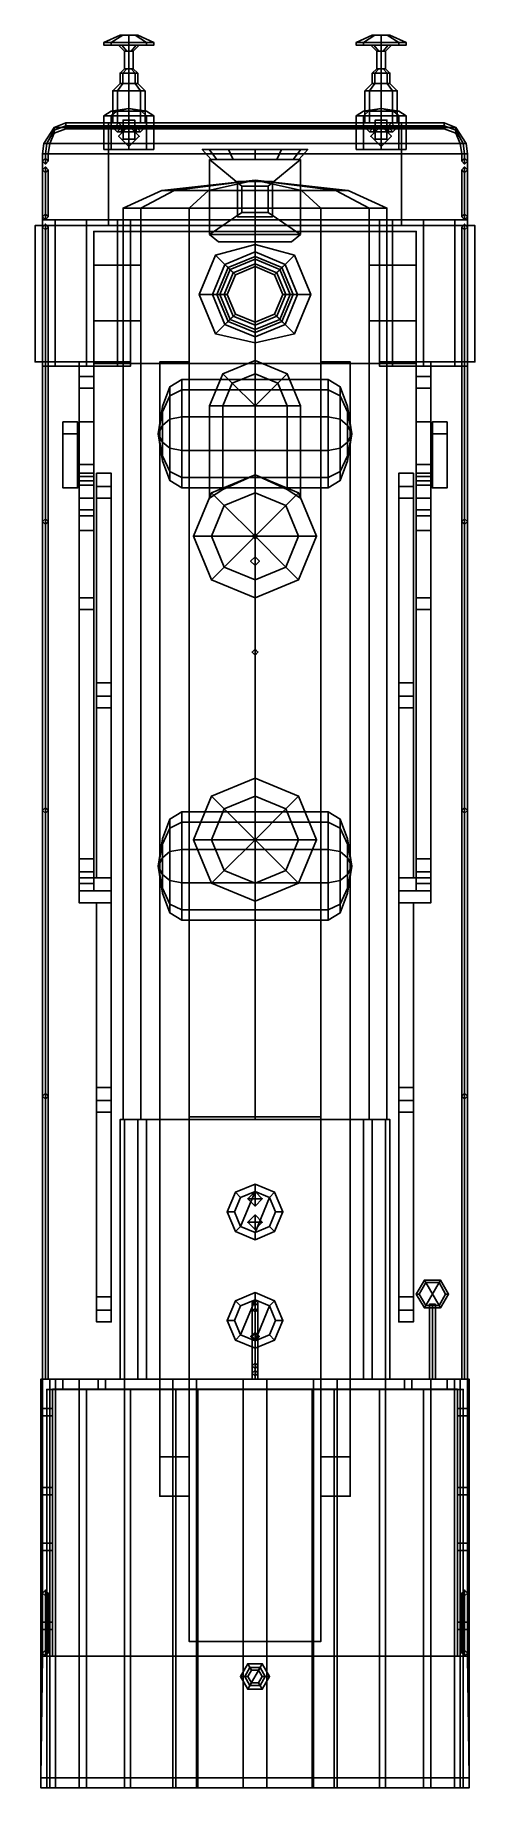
# Model space of a CAD drawing. Extents: x -1.5 to 1.5, y -6.1 to 5.9.
import ezdxf

# ---------------------------------------------------------------- set-up
doc = ezdxf.new("R2010")
doc.units = 0
doc.layers.get('0').update_dxf_attribs({"linetype": 'CONTINUOUS'})
doc.layers.add('BARS', color=3, linetype='CONTINUOUS')

msp = doc.modelspace()

# ---------------------------------------------------------------- linework, layer by layer
for points in [[(-0.98, 5.83, 0.9), (-1.03, 5.83, 1.02), (-0.92, 5.88, 1.02), (-0.902, 5.88, 0.978)], [(-1.03, 5.83, 1.02), (-0.98, 5.83, 1.14), (-0.902, 5.88, 1.062), (-0.92, 5.88, 1.02)], [(-0.86, 5.83, 0.85), (-0.98, 5.83, 0.9), (-0.902, 5.88, 0.978), (-0.86, 5.88, 0.96)], [(-0.98, 5.83, 1.14), (-0.86, 5.83, 1.19), (-0.86, 5.88, 1.08), (-0.902, 5.88, 1.062)], [(-0.86, 5.88, 0.96), (-0.902, 5.88, 0.978), (-0.92, 5.88, 1.02), (-0.818, 5.88, 0.978)], [(-0.818, 5.88, 0.978), (-0.92, 5.88, 1.02), (-0.902, 5.88, 1.062), (-0.8, 5.88, 1.02)], [(-0.8, 5.88, 1.02), (-0.902, 5.88, 1.062), (-0.86, 5.88, 1.08), (-0.818, 5.88, 1.062)], [(-0.74, 5.83, 0.9), (-0.86, 5.83, 0.85), (-0.86, 5.88, 0.96), (-0.818, 5.88, 0.978)], [(-0.86, 5.83, 1.19), (-0.74, 5.83, 1.14), (-0.818, 5.88, 1.062), (-0.86, 5.88, 1.08)], [(-0.69, 5.83, 1.02), (-0.74, 5.83, 0.9), (-0.818, 5.88, 0.978), (-0.8, 5.88, 1.02)], [(-0.74, 5.83, 1.14), (-0.69, 5.83, 1.02), (-0.8, 5.88, 1.02), (-0.818, 5.88, 1.062)], [(0.74, 5.83, 0.9), (0.69, 5.83, 1.02), (0.8, 5.88, 1.02), (0.818, 5.88, 0.978)], [(0.69, 5.83, 1.02), (0.74, 5.83, 1.14), (0.818, 5.88, 1.062), (0.8, 5.88, 1.02)], [(0.86, 5.83, 0.85), (0.74, 5.83, 0.9), (0.818, 5.88, 0.978), (0.86, 5.88, 0.96)], [(0.74, 5.83, 1.14), (0.86, 5.83, 1.19), (0.86, 5.88, 1.08), (0.818, 5.88, 1.062)], [(0.86, 5.88, 0.96), (0.818, 5.88, 0.978), (0.8, 5.88, 1.02), (0.902, 5.88, 0.978)], [(0.902, 5.88, 0.978), (0.8, 5.88, 1.02), (0.818, 5.88, 1.062), (0.92, 5.88, 1.02)], [(0.92, 5.88, 1.02), (0.818, 5.88, 1.062), (0.86, 5.88, 1.08), (0.902, 5.88, 1.062)], [(0.98, 5.83, 0.9), (0.86, 5.83, 0.85), (0.86, 5.88, 0.96), (0.902, 5.88, 0.978)], [(0.86, 5.83, 1.19), (0.98, 5.83, 1.14), (0.902, 5.88, 1.062), (0.86, 5.88, 1.08)], [(1.03, 5.83, 1.02), (0.98, 5.83, 0.9), (0.902, 5.88, 0.978), (0.92, 5.88, 1.02)], [(0.98, 5.83, 1.14), (1.03, 5.83, 1.02), (0.92, 5.88, 1.02), (0.902, 5.88, 1.062)], [(-1.03, 5.83, 1.02), (-0.98, 5.83, 0.9), (-0.98, 5.81, 0.9), (-1.03, 5.81, 1.02)], [(-0.98, 5.83, 1.14), (-1.03, 5.83, 1.02), (-1.03, 5.81, 1.02), (-0.98, 5.81, 1.14)], [(-0.98, 5.81, 0.9), (-0.69, 5.81, 1.02), (-0.74, 5.81, 1.14), (-1.03, 5.81, 1.02)], [(-1.03, 5.81, 1.02), (-0.74, 5.81, 1.14), (-0.86, 5.81, 1.19), (-0.98, 5.81, 1.14)], [(-0.98, 5.83, 0.9), (-0.86, 5.83, 0.85), (-0.86, 5.81, 0.85), (-0.98, 5.81, 0.9)], [(-0.86, 5.83, 1.19), (-0.98, 5.83, 1.14), (-0.98, 5.81, 1.14), (-0.86, 5.81, 1.19)], [(-0.86, 5.81, 0.85), (-0.74, 5.81, 0.9), (-0.69, 5.81, 1.02), (-0.98, 5.81, 0.9)], [(-0.875, 5.77, 1.005), (-0.89, 5.77, 1.02), (-0.93, 5.81, 1.02), (-0.909, 5.81, 0.971)], [(-0.89, 5.77, 1.02), (-0.875, 5.77, 1.035), (-0.909, 5.81, 1.069), (-0.93, 5.81, 1.02)], [(-0.86, 5.77, 0.99), (-0.875, 5.77, 1.005), (-0.909, 5.81, 0.971), (-0.86, 5.81, 0.95)], [(-0.875, 5.77, 1.035), (-0.86, 5.77, 1.05), (-0.86, 5.81, 1.09), (-0.909, 5.81, 1.069)], [(-0.86, 5.77, 1.05), (-0.89, 5.77, 1.02), (-0.89, 5.65, 1.02), (-0.86, 5.65, 1.05)], [(-0.89, 5.77, 1.02), (-0.86, 5.77, 0.99), (-0.86, 5.65, 0.99), (-0.89, 5.65, 1.02)], [(-0.86, 5.83, 0.85), (-0.74, 5.83, 0.9), (-0.74, 5.81, 0.9), (-0.86, 5.81, 0.85)], [(-0.74, 5.83, 1.14), (-0.86, 5.83, 1.19), (-0.86, 5.81, 1.19), (-0.74, 5.81, 1.14)], [(-0.845, 5.77, 1.005), (-0.86, 5.77, 0.99), (-0.86, 5.81, 0.95), (-0.811, 5.81, 0.971)], [(-0.86, 5.77, 1.05), (-0.845, 5.77, 1.035), (-0.811, 5.81, 1.069), (-0.86, 5.81, 1.09)], [(-0.83, 5.77, 1.02), (-0.86, 5.77, 1.05), (-0.86, 5.65, 1.05), (-0.83, 5.65, 1.02)], [(-0.86, 5.77, 0.99), (-0.83, 5.77, 1.02), (-0.83, 5.65, 1.02), (-0.86, 5.65, 0.99)], [(-0.83, 5.77, 1.02), (-0.845, 5.77, 1.005), (-0.811, 5.81, 0.971), (-0.79, 5.81, 1.02)], [(-0.845, 5.77, 1.035), (-0.83, 5.77, 1.02), (-0.79, 5.81, 1.02), (-0.811, 5.81, 1.069)], [(-0.74, 5.83, 0.9), (-0.69, 5.83, 1.02), (-0.69, 5.81, 1.02), (-0.74, 5.81, 0.9)], [(-0.69, 5.83, 1.02), (-0.74, 5.83, 1.14), (-0.74, 5.81, 1.14), (-0.69, 5.81, 1.02)], [(0.69, 5.83, 1.02), (0.74, 5.83, 0.9), (0.74, 5.81, 0.9), (0.69, 5.81, 1.02)], [(0.74, 5.83, 1.14), (0.69, 5.83, 1.02), (0.69, 5.81, 1.02), (0.74, 5.81, 1.14)], [(0.74, 5.81, 0.9), (1.03, 5.81, 1.02), (0.98, 5.81, 1.14), (0.69, 5.81, 1.02)], [(0.69, 5.81, 1.02), (0.98, 5.81, 1.14), (0.86, 5.81, 1.19), (0.74, 5.81, 1.14)], [(0.74, 5.83, 0.9), (0.86, 5.83, 0.85), (0.86, 5.81, 0.85), (0.74, 5.81, 0.9)], [(0.86, 5.83, 1.19), (0.74, 5.83, 1.14), (0.74, 5.81, 1.14), (0.86, 5.81, 1.19)], [(0.86, 5.81, 0.85), (0.98, 5.81, 0.9), (1.03, 5.81, 1.02), (0.74, 5.81, 0.9)], [(0.845, 5.77, 1.005), (0.83, 5.77, 1.02), (0.79, 5.81, 1.02), (0.811, 5.81, 0.971)], [(0.83, 5.77, 1.02), (0.845, 5.77, 1.035), (0.811, 5.81, 1.069), (0.79, 5.81, 1.02)], [(0.86, 5.77, 0.99), (0.845, 5.77, 1.005), (0.811, 5.81, 0.971), (0.86, 5.81, 0.95)], [(0.845, 5.77, 1.035), (0.86, 5.77, 1.05), (0.86, 5.81, 1.09), (0.811, 5.81, 1.069)], [(0.86, 5.77, 1.05), (0.83, 5.77, 1.02), (0.83, 5.65, 1.02), (0.86, 5.65, 1.05)], [(0.83, 5.77, 1.02), (0.86, 5.77, 0.99), (0.86, 5.65, 0.99), (0.83, 5.65, 1.02)], [(0.86, 5.83, 0.85), (0.98, 5.83, 0.9), (0.98, 5.81, 0.9), (0.86, 5.81, 0.85)], [(0.98, 5.83, 1.14), (0.86, 5.83, 1.19), (0.86, 5.81, 1.19), (0.98, 5.81, 1.14)], [(0.875, 5.77, 1.005), (0.86, 5.77, 0.99), (0.86, 5.81, 0.95), (0.909, 5.81, 0.971)], [(0.86, 5.77, 1.05), (0.875, 5.77, 1.035), (0.909, 5.81, 1.069), (0.86, 5.81, 1.09)], [(0.89, 5.77, 1.02), (0.86, 5.77, 1.05), (0.86, 5.65, 1.05), (0.89, 5.65, 1.02)], [(0.86, 5.77, 0.99), (0.89, 5.77, 1.02), (0.89, 5.65, 1.02), (0.86, 5.65, 0.99)], [(0.89, 5.77, 1.02), (0.875, 5.77, 1.005), (0.909, 5.81, 0.971), (0.93, 5.81, 1.02)], [(0.875, 5.77, 1.035), (0.89, 5.77, 1.02), (0.93, 5.81, 1.02), (0.909, 5.81, 1.069)], [(0.98, 5.83, 0.9), (1.03, 5.83, 1.02), (1.03, 5.81, 1.02), (0.98, 5.81, 0.9)], [(1.03, 5.83, 1.02), (0.98, 5.83, 1.14), (0.98, 5.81, 1.14), (1.03, 5.81, 1.02)], [(-0.89, 5.65, 1.02), (-0.875, 5.65, 1.005), (-0.902, 5.62, 0.978), (-0.92, 5.62, 1.02)], [(-0.875, 5.65, 1.035), (-0.89, 5.65, 1.02), (-0.92, 5.62, 1.02), (-0.902, 5.62, 1.062)], [(-0.875, 5.65, 1.005), (-0.86, 5.65, 0.99), (-0.86, 5.62, 0.96), (-0.902, 5.62, 0.978)], [(-0.86, 5.65, 1.05), (-0.875, 5.65, 1.035), (-0.902, 5.62, 1.062), (-0.86, 5.62, 1.08)], [(-0.86, 5.65, 0.99), (-0.845, 5.65, 1.005), (-0.818, 5.62, 0.978), (-0.86, 5.62, 0.96)], [(-0.845, 5.65, 1.035), (-0.86, 5.65, 1.05), (-0.86, 5.62, 1.08), (-0.818, 5.62, 1.062)], [(-0.845, 5.65, 1.005), (-0.83, 5.65, 1.02), (-0.8, 5.62, 1.02), (-0.818, 5.62, 0.978)], [(-0.83, 5.65, 1.02), (-0.845, 5.65, 1.035), (-0.818, 5.62, 1.062), (-0.8, 5.62, 1.02)], [(0.83, 5.65, 1.02), (0.845, 5.65, 1.005), (0.818, 5.62, 0.978), (0.8, 5.62, 1.02)], [(0.845, 5.65, 1.035), (0.83, 5.65, 1.02), (0.8, 5.62, 1.02), (0.818, 5.62, 1.062)], [(0.845, 5.65, 1.005), (0.86, 5.65, 0.99), (0.86, 5.62, 0.96), (0.818, 5.62, 0.978)], [(0.86, 5.65, 1.05), (0.845, 5.65, 1.035), (0.818, 5.62, 1.062), (0.86, 5.62, 1.08)], [(0.86, 5.65, 0.99), (0.875, 5.65, 1.005), (0.902, 5.62, 0.978), (0.86, 5.62, 0.96)], [(0.875, 5.65, 1.035), (0.86, 5.65, 1.05), (0.86, 5.62, 1.08), (0.902, 5.62, 1.062)], [(0.875, 5.65, 1.005), (0.89, 5.65, 1.02), (0.92, 5.62, 1.02), (0.902, 5.62, 0.978)], [(0.89, 5.65, 1.02), (0.875, 5.65, 1.035), (0.902, 5.62, 1.062), (0.92, 5.62, 1.02)], [(-0.938, 5.5, 0.942), (-0.97, 5.5, 1.02), (-0.92, 5.55, 1.02), (-0.902, 5.55, 0.978)], [(-0.97, 5.5, 1.02), (-0.938, 5.5, 1.098), (-0.902, 5.55, 1.062), (-0.92, 5.55, 1.02)], [(-0.86, 5.5, 0.91), (-0.938, 5.5, 0.942), (-0.902, 5.55, 0.978), (-0.86, 5.55, 0.96)], [(-0.938, 5.5, 1.098), (-0.86, 5.5, 1.13), (-0.86, 5.55, 1.08), (-0.902, 5.55, 1.062)], [(-0.92, 5.62, 1.02), (-0.902, 5.62, 0.978), (-0.902, 5.55, 0.978), (-0.92, 5.55, 1.02)], [(-0.902, 5.62, 1.062), (-0.92, 5.62, 1.02), (-0.92, 5.55, 1.02), (-0.902, 5.55, 1.062)], [(-0.902, 5.62, 0.978), (-0.86, 5.62, 0.96), (-0.86, 5.55, 0.96), (-0.902, 5.55, 0.978)], [(-0.86, 5.62, 1.08), (-0.902, 5.62, 1.062), (-0.902, 5.55, 1.062), (-0.86, 5.55, 1.08)], [(-0.86, 5.62, 0.96), (-0.818, 5.62, 0.978), (-0.818, 5.55, 0.978), (-0.86, 5.55, 0.96)], [(-0.818, 5.62, 1.062), (-0.86, 5.62, 1.08), (-0.86, 5.55, 1.08), (-0.818, 5.55, 1.062)], [(-0.782, 5.5, 0.942), (-0.86, 5.5, 0.91), (-0.86, 5.55, 0.96), (-0.818, 5.55, 0.978)], [(-0.86, 5.5, 1.13), (-0.782, 5.5, 1.098), (-0.818, 5.55, 1.062), (-0.86, 5.55, 1.08)], [(-0.818, 5.62, 0.978), (-0.8, 5.62, 1.02), (-0.8, 5.55, 1.02), (-0.818, 5.55, 0.978)], [(-0.8, 5.62, 1.02), (-0.818, 5.62, 1.062), (-0.818, 5.55, 1.062), (-0.8, 5.55, 1.02)], [(-0.75, 5.5, 1.02), (-0.782, 5.5, 0.942), (-0.818, 5.55, 0.978), (-0.8, 5.55, 1.02)], [(-0.782, 5.5, 1.098), (-0.75, 5.5, 1.02), (-0.8, 5.55, 1.02), (-0.818, 5.55, 1.062)], [(0.782, 5.5, 0.942), (0.75, 5.5, 1.02), (0.8, 5.55, 1.02), (0.818, 5.55, 0.978)], [(0.75, 5.5, 1.02), (0.782, 5.5, 1.098), (0.818, 5.55, 1.062), (0.8, 5.55, 1.02)], [(0.86, 5.5, 0.91), (0.782, 5.5, 0.942), (0.818, 5.55, 0.978), (0.86, 5.55, 0.96)], [(0.782, 5.5, 1.098), (0.86, 5.5, 1.13), (0.86, 5.55, 1.08), (0.818, 5.55, 1.062)], [(0.8, 5.62, 1.02), (0.818, 5.62, 0.978), (0.818, 5.55, 0.978), (0.8, 5.55, 1.02)], [(0.818, 5.62, 1.062), (0.8, 5.62, 1.02), (0.8, 5.55, 1.02), (0.818, 5.55, 1.062)], [(0.818, 5.62, 0.978), (0.86, 5.62, 0.96), (0.86, 5.55, 0.96), (0.818, 5.55, 0.978)], [(0.86, 5.62, 1.08), (0.818, 5.62, 1.062), (0.818, 5.55, 1.062), (0.86, 5.55, 1.08)], [(0.86, 5.62, 0.96), (0.902, 5.62, 0.978), (0.902, 5.55, 0.978), (0.86, 5.55, 0.96)], [(0.902, 5.62, 1.062), (0.86, 5.62, 1.08), (0.86, 5.55, 1.08), (0.902, 5.55, 1.062)], [(0.938, 5.5, 0.942), (0.86, 5.5, 0.91), (0.86, 5.55, 0.96), (0.902, 5.55, 0.978)], [(0.86, 5.5, 1.13), (0.938, 5.5, 1.098), (0.902, 5.55, 1.062), (0.86, 5.55, 1.08)], [(0.902, 5.62, 0.978), (0.92, 5.62, 1.02), (0.92, 5.55, 1.02), (0.902, 5.55, 0.978)], [(0.92, 5.62, 1.02), (0.902, 5.62, 1.062), (0.902, 5.55, 1.062), (0.92, 5.55, 1.02)], [(0.97, 5.5, 1.02), (0.938, 5.5, 0.942), (0.902, 5.55, 0.978), (0.92, 5.55, 1.02)], [(0.938, 5.5, 1.098), (0.97, 5.5, 1.02), (0.92, 5.55, 1.02), (0.902, 5.55, 1.062)], [(-0.97, 5.5, 1.02), (-0.938, 5.5, 0.942), (-0.938, 5.28, 0.942), (-0.97, 5.28, 1.02)], [(-0.938, 5.5, 1.098), (-0.97, 5.5, 1.02), (-0.97, 5.28, 1.02), (-0.938, 5.28, 1.098)], [(-0.938, 5.5, 0.942), (-0.86, 5.5, 0.91), (-0.86, 5.28, 0.91), (-0.938, 5.28, 0.942)], [(-0.86, 5.5, 1.13), (-0.938, 5.5, 1.098), (-0.938, 5.28, 1.098), (-0.86, 5.28, 1.13)], [(-0.86, 5.5, 0.91), (-0.782, 5.5, 0.942), (-0.782, 5.28, 0.942), (-0.86, 5.28, 0.91)], [(-0.782, 5.5, 1.098), (-0.86, 5.5, 1.13), (-0.86, 5.28, 1.13), (-0.782, 5.28, 1.098)], [(-0.782, 5.5, 0.942), (-0.75, 5.5, 1.02), (-0.75, 5.28, 1.02), (-0.782, 5.28, 0.942)], [(-0.75, 5.5, 1.02), (-0.782, 5.5, 1.098), (-0.782, 5.28, 1.098), (-0.75, 5.28, 1.02)], [(0.75, 5.5, 1.02), (0.782, 5.5, 0.942), (0.782, 5.28, 0.942), (0.75, 5.28, 1.02)], [(0.782, 5.5, 1.098), (0.75, 5.5, 1.02), (0.75, 5.28, 1.02), (0.782, 5.28, 1.098)], [(0.782, 5.5, 0.942), (0.86, 5.5, 0.91), (0.86, 5.28, 0.91), (0.782, 5.28, 0.942)], [(0.86, 5.5, 1.13), (0.782, 5.5, 1.098), (0.782, 5.28, 1.098), (0.86, 5.28, 1.13)], [(0.86, 5.5, 0.91), (0.938, 5.5, 0.942), (0.938, 5.28, 0.942), (0.86, 5.28, 0.91)], [(0.938, 5.5, 1.098), (0.86, 5.5, 1.13), (0.86, 5.28, 1.13), (0.938, 5.28, 1.098)], [(0.938, 5.5, 0.942), (0.97, 5.5, 1.02), (0.97, 5.28, 1.02), (0.938, 5.28, 0.942)], [(0.97, 5.5, 1.02), (0.938, 5.5, 1.098), (0.938, 5.28, 1.098), (0.97, 5.28, 1.02)], [(1.29, 5.28, 1.98), (1.37, 5.25, 1.98), (-1.37, 5.25, 1.98), (-1.29, 5.28, 1.98)], [(-1.29, 5.28, 2.07), (-1.37, 5.25, 2.07), (1.37, 5.25, 2.07), (1.29, 5.28, 2.07)], [(-1.29, 5.28, 1.98), (-1.37, 5.25, 1.98), (-1.37, 5.25, 2.07), (-1.29, 5.28, 2.07)], [(-1.37, 5.25, 2.45), (-1.37, 5.23, 2.47), (-1.29, 5.26, 2.47), (-1.29, 5.28, 2.45)], [(-1.37, 5.23, 2.43), (-1.37, 5.25, 2.45), (-1.29, 5.28, 2.45), (-1.29, 5.26, 2.43)], [(-1.37, 5.25, 2.89), (-1.37, 5.23, 2.91), (-1.29, 5.26, 2.91), (-1.29, 5.28, 2.89)], [(-1.37, 5.23, 2.87), (-1.37, 5.25, 2.89), (-1.29, 5.28, 2.89), (-1.29, 5.26, 2.87)], [(1.29, 5.28, 2.07), (1.29, 5.28, 1.98), (-1.29, 5.28, 1.98), (-1.29, 5.28, 2.07)], [(-1.29, 5.28, 2.45), (-1.29, 5.26, 2.47), (1.29, 5.26, 2.47), (1.29, 5.28, 2.45)], [(-1.29, 5.26, 2.43), (-1.29, 5.28, 2.45), (1.29, 5.28, 2.45), (1.29, 5.26, 2.43)], [(-1.29, 5.28, 2.89), (-1.29, 5.26, 2.91), (1.29, 5.26, 2.91), (1.29, 5.28, 2.89)], [(-1.29, 5.26, 2.87), (-1.29, 5.28, 2.89), (1.29, 5.28, 2.89), (1.29, 5.26, 2.87)], [(-0.945, 5.36, 1.375), (-0.98, 5.33, 1.34), (-1.03, 5.33, 1.46), (-0.98, 5.36, 1.46)], [(-0.98, 5.36, 1.46), (-1.03, 5.33, 1.46), (-0.98, 5.33, 1.58), (-0.945, 5.36, 1.545)], [(-1.03, 5.33, 1.46), (-0.98, 5.33, 1.34), (-0.98, 5.1, 1.34), (-1.03, 5.1, 1.46)], [(-0.98, 5.33, 1.58), (-1.03, 5.33, 1.46), (-1.03, 5.1, 1.46), (-0.98, 5.1, 1.58)], [(-1, 5.28, 0.89), (-1, 4.58, 0.89), (-1, 4.58, 1.2), (-1, 5.28, 1.2)], [(-1, 5.28, 1.2), (-1, 4.58, 1.2), (1, 4.58, 1.2), (1, 5.28, 1.2)], [(1, 5.28, 1.2), (1, 5.28, 0.89), (-1, 5.28, 0.89), (-1, 5.28, 1.2)], [(1, 5.28, 0.89), (1, 4.62, 0.89), (-1, 4.62, 0.89), (-1, 5.28, 0.89)], [(-0.86, 5.38, 1.46), (-0.945, 5.36, 1.375), (-0.98, 5.36, 1.46), (-0.86, 5.38, 1.46)], [(-0.86, 5.38, 1.46), (-0.98, 5.36, 1.46), (-0.945, 5.36, 1.545), (-0.86, 5.38, 1.46)], [(-0.86, 5.36, 1.34), (-0.86, 5.33, 1.29), (-0.98, 5.33, 1.34), (-0.945, 5.36, 1.375)], [(-0.945, 5.36, 1.545), (-0.98, 5.33, 1.58), (-0.86, 5.33, 1.63), (-0.86, 5.36, 1.58)], [(-0.98, 5.33, 1.34), (-0.86, 5.33, 1.29), (-0.86, 5.1, 1.29), (-0.98, 5.1, 1.34)], [(-0.86, 5.33, 1.63), (-0.98, 5.33, 1.58), (-0.98, 5.1, 1.58), (-0.86, 5.1, 1.63)], [(-0.93, 5.28, 2.07), (-0.95, 5.26, 2.07), (-0.95, 5.26, 2.87), (-0.93, 5.28, 2.89)], [(-0.86, 5.38, 1.46), (-0.86, 5.36, 1.34), (-0.945, 5.36, 1.375), (-0.86, 5.38, 1.46)], [(-0.86, 5.38, 1.46), (-0.945, 5.36, 1.545), (-0.86, 5.36, 1.58), (-0.86, 5.38, 1.46)], [(-0.91, 5.26, 2.07), (-0.93, 5.28, 2.07), (-0.93, 5.28, 2.89), (-0.91, 5.26, 2.87)], [(-0.82, 5.3, 1.8), (-0.82, 5.3, 1.61), (-0.9, 5.3, 1.61), (-0.9, 5.3, 1.8)], [(-0.9, 5.3, 1.61), (-0.9, 5.17, 1.61), (-0.9, 5.17, 1.8), (-0.9, 5.3, 1.8)], [(-0.9, 5.3, 1.8), (-0.9, 5.17, 1.8), (-0.82, 5.17, 1.8), (-0.82, 5.3, 1.8)], [(-0.86, 5.38, 1.46), (-0.775, 5.36, 1.375), (-0.86, 5.36, 1.34), (-0.86, 5.38, 1.46)], [(-0.86, 5.38, 1.46), (-0.74, 5.36, 1.46), (-0.775, 5.36, 1.375), (-0.86, 5.38, 1.46)], [(-0.86, 5.38, 1.46), (-0.775, 5.36, 1.545), (-0.74, 5.36, 1.46), (-0.86, 5.38, 1.46)], [(-0.86, 5.38, 1.46), (-0.86, 5.36, 1.58), (-0.775, 5.36, 1.545), (-0.86, 5.38, 1.46)], [(-0.775, 5.36, 1.375), (-0.74, 5.33, 1.34), (-0.86, 5.33, 1.29), (-0.86, 5.36, 1.34)], [(-0.86, 5.36, 1.58), (-0.86, 5.33, 1.63), (-0.74, 5.33, 1.58), (-0.775, 5.36, 1.545)], [(-0.86, 5.33, 1.29), (-0.74, 5.33, 1.34), (-0.74, 5.1, 1.34), (-0.86, 5.1, 1.29)], [(-0.74, 5.33, 1.58), (-0.86, 5.33, 1.63), (-0.86, 5.1, 1.63), (-0.74, 5.1, 1.58)], [(-0.82, 5.17, 1.8), (-0.82, 5.17, 1.61), (-0.82, 5.3, 1.61), (-0.82, 5.3, 1.8)], [(-0.74, 5.36, 1.46), (-0.69, 5.33, 1.46), (-0.74, 5.33, 1.34), (-0.775, 5.36, 1.375)], [(-0.775, 5.36, 1.545), (-0.74, 5.33, 1.58), (-0.69, 5.33, 1.46), (-0.74, 5.36, 1.46)], [(-0.74, 5.33, 1.34), (-0.69, 5.33, 1.46), (-0.69, 5.1, 1.46), (-0.74, 5.1, 1.34)], [(-0.69, 5.33, 1.46), (-0.74, 5.33, 1.58), (-0.74, 5.1, 1.58), (-0.69, 5.1, 1.46)], [(0.74, 5.36, 1.46), (0.69, 5.33, 1.46), (0.74, 5.33, 1.58), (0.775, 5.36, 1.545)], [(0.775, 5.36, 1.375), (0.74, 5.33, 1.34), (0.69, 5.33, 1.46), (0.74, 5.36, 1.46)], [(0.74, 5.33, 1.58), (0.69, 5.33, 1.46), (0.69, 5.1, 1.46), (0.74, 5.1, 1.58)], [(0.69, 5.33, 1.46), (0.74, 5.33, 1.34), (0.74, 5.1, 1.34), (0.69, 5.1, 1.46)], [(0.86, 5.38, 1.46), (0.74, 5.36, 1.46), (0.775, 5.36, 1.545), (0.86, 5.38, 1.46)], [(0.86, 5.38, 1.46), (0.775, 5.36, 1.375), (0.74, 5.36, 1.46), (0.86, 5.38, 1.46)], [(0.775, 5.36, 1.545), (0.74, 5.33, 1.58), (0.86, 5.33, 1.63), (0.86, 5.36, 1.58)], [(0.86, 5.36, 1.34), (0.86, 5.33, 1.29), (0.74, 5.33, 1.34), (0.775, 5.36, 1.375)], [(0.86, 5.33, 1.63), (0.74, 5.33, 1.58), (0.74, 5.1, 1.58), (0.86, 5.1, 1.63)], [(0.74, 5.33, 1.34), (0.86, 5.33, 1.29), (0.86, 5.1, 1.29), (0.74, 5.1, 1.34)], [(0.86, 5.38, 1.46), (0.775, 5.36, 1.545), (0.86, 5.36, 1.58), (0.86, 5.38, 1.46)], [(0.86, 5.38, 1.46), (0.86, 5.36, 1.34), (0.775, 5.36, 1.375), (0.86, 5.38, 1.46)], [(0.82, 5.3, 1.61), (0.82, 5.17, 1.61), (0.82, 5.17, 1.8), (0.82, 5.3, 1.8)], [(0.82, 5.3, 1.8), (0.82, 5.17, 1.8), (0.9, 5.17, 1.8), (0.9, 5.3, 1.8)], [(0.9, 5.3, 1.8), (0.9, 5.3, 1.61), (0.82, 5.3, 1.61), (0.82, 5.3, 1.8)], [(0.86, 5.38, 1.46), (0.86, 5.36, 1.58), (0.945, 5.36, 1.545), (0.86, 5.38, 1.46)], [(0.86, 5.38, 1.46), (0.945, 5.36, 1.545), (0.98, 5.36, 1.46), (0.86, 5.38, 1.46)], [(0.86, 5.38, 1.46), (0.98, 5.36, 1.46), (0.945, 5.36, 1.375), (0.86, 5.38, 1.46)], [(0.86, 5.38, 1.46), (0.945, 5.36, 1.375), (0.86, 5.36, 1.34), (0.86, 5.38, 1.46)], [(0.86, 5.36, 1.58), (0.86, 5.33, 1.63), (0.98, 5.33, 1.58), (0.945, 5.36, 1.545)], [(0.945, 5.36, 1.375), (0.98, 5.33, 1.34), (0.86, 5.33, 1.29), (0.86, 5.36, 1.34)], [(0.98, 5.33, 1.58), (0.86, 5.33, 1.63), (0.86, 5.1, 1.63), (0.98, 5.1, 1.58)], [(0.86, 5.33, 1.29), (0.98, 5.33, 1.34), (0.98, 5.1, 1.34), (0.86, 5.1, 1.29)], [(0.9, 5.17, 1.8), (0.9, 5.17, 1.61), (0.9, 5.3, 1.61), (0.9, 5.3, 1.8)], [(0.93, 5.28, 2.07), (0.91, 5.26, 2.07), (0.91, 5.26, 2.87), (0.93, 5.28, 2.89)], [(0.95, 5.26, 2.07), (0.93, 5.28, 2.07), (0.93, 5.28, 2.89), (0.95, 5.26, 2.87)], [(0.945, 5.36, 1.545), (0.98, 5.33, 1.58), (1.03, 5.33, 1.46), (0.98, 5.36, 1.46)], [(0.98, 5.36, 1.46), (1.03, 5.33, 1.46), (0.98, 5.33, 1.34), (0.945, 5.36, 1.375)], [(1.03, 5.33, 1.46), (0.98, 5.33, 1.58), (0.98, 5.1, 1.58), (1.03, 5.1, 1.46)], [(0.98, 5.33, 1.34), (1.03, 5.33, 1.46), (1.03, 5.1, 1.46), (0.98, 5.1, 1.34)], [(1, 4.58, 1.2), (1, 4.58, 0.89), (1, 5.28, 0.89), (1, 5.28, 1.2)], [(1.37, 5.25, 2.07), (1.37, 5.25, 1.98), (1.29, 5.28, 1.98), (1.29, 5.28, 2.07)], [(1.29, 5.28, 2.45), (1.29, 5.26, 2.47), (1.37, 5.23, 2.47), (1.37, 5.25, 2.45)], [(1.29, 5.26, 2.43), (1.29, 5.28, 2.45), (1.37, 5.25, 2.45), (1.37, 5.23, 2.43)], [(1.29, 5.28, 2.89), (1.29, 5.26, 2.91), (1.37, 5.23, 2.91), (1.37, 5.25, 2.89)], [(1.29, 5.26, 2.87), (1.29, 5.28, 2.89), (1.37, 5.25, 2.89), (1.37, 5.23, 2.87)], [(-1.44, 5.14, 1.98), (-1.37, 5.25, 1.98), (1.37, 5.25, 1.98), (1.44, 5.14, 1.98)], [(1.44, 5.14, 2.07), (1.37, 5.25, 2.07), (-1.37, 5.25, 2.07), (-1.44, 5.14, 2.07)], [(-1.37, 5.25, 2.07), (-1.37, 5.25, 1.98), (-1.44, 5.14, 1.98), (-1.44, 5.14, 2.07)], [(-1.44, 5.14, 2.45), (-1.42, 5.14, 2.47), (-1.37, 5.23, 2.47), (-1.37, 5.25, 2.45)], [(-1.42, 5.14, 2.43), (-1.44, 5.14, 2.45), (-1.37, 5.25, 2.45), (-1.37, 5.23, 2.43)], [(-1.44, 5.14, 2.89), (-1.42, 5.14, 2.91), (-1.37, 5.23, 2.91), (-1.37, 5.25, 2.89)], [(-1.42, 5.14, 2.87), (-1.44, 5.14, 2.89), (-1.37, 5.25, 2.89), (-1.37, 5.23, 2.87)], [(-1.42, 5.14, 2.47), (-1.4, 5.14, 2.45), (-1.37, 5.21, 2.45), (-1.37, 5.23, 2.47)], [(-1.4, 5.14, 2.45), (-1.42, 5.14, 2.43), (-1.37, 5.23, 2.43), (-1.37, 5.21, 2.45)], [(-1.42, 5.14, 2.91), (-1.4, 5.14, 2.89), (-1.37, 5.21, 2.89), (-1.37, 5.23, 2.91)], [(-1.4, 5.14, 2.89), (-1.42, 5.14, 2.87), (-1.37, 5.23, 2.87), (-1.37, 5.21, 2.89)], [(-1.37, 5.23, 2.47), (-1.37, 5.21, 2.45), (-1.29, 5.24, 2.45), (-1.29, 5.26, 2.47)], [(-1.37, 5.21, 2.45), (-1.37, 5.23, 2.43), (-1.29, 5.26, 2.43), (-1.29, 5.24, 2.45)], [(-1.37, 5.23, 2.91), (-1.37, 5.21, 2.89), (-1.29, 5.24, 2.89), (-1.29, 5.26, 2.91)], [(-1.37, 5.21, 2.89), (-1.37, 5.23, 2.87), (-1.29, 5.26, 2.87), (-1.29, 5.24, 2.89)], [(-1.29, 5.26, 2.47), (-1.29, 5.24, 2.45), (1.29, 5.24, 2.45), (1.29, 5.26, 2.47)], [(-1.29, 5.24, 2.45), (-1.29, 5.26, 2.43), (1.29, 5.26, 2.43), (1.29, 5.24, 2.45)], [(-1.29, 5.26, 2.91), (-1.29, 5.24, 2.89), (1.29, 5.24, 2.89), (1.29, 5.26, 2.91)], [(-1.29, 5.24, 2.89), (-1.29, 5.26, 2.87), (1.29, 5.26, 2.87), (1.29, 5.24, 2.89)], [(-0.94, 5.26, 1.59), (-0.96, 5.24, 1.58), (-0.96, 5.24, 1.8), (-0.94, 5.26, 1.8)], [(-0.94, 5.26, 1.8), (-0.96, 5.24, 1.8), (-0.91, 5.24, 1.86), (-0.91, 5.26, 1.84)], [(-0.96, 5.24, 1.58), (-0.94, 5.22, 1.59), (-0.94, 5.22, 1.8), (-0.96, 5.24, 1.8)], [(-0.96, 5.24, 1.8), (-0.94, 5.22, 1.8), (-0.91, 5.22, 1.84), (-0.91, 5.24, 1.86)], [(-0.95, 5.26, 2.07), (-0.93, 5.24, 2.07), (-0.93, 5.24, 2.89), (-0.95, 5.26, 2.87)], [(-0.92, 5.24, 1.6), (-0.94, 5.26, 1.59), (-0.94, 5.26, 1.8), (-0.92, 5.24, 1.8)], [(-0.92, 5.24, 1.8), (-0.94, 5.26, 1.8), (-0.91, 5.26, 1.84), (-0.91, 5.24, 1.82)], [(-0.94, 5.22, 1.59), (-0.92, 5.24, 1.6), (-0.92, 5.24, 1.8), (-0.94, 5.22, 1.8)], [(-0.94, 5.22, 1.8), (-0.92, 5.24, 1.8), (-0.91, 5.24, 1.82), (-0.91, 5.22, 1.84)], [(-0.93, 5.24, 2.07), (-0.91, 5.26, 2.07), (-0.91, 5.26, 2.87), (-0.93, 5.24, 2.89)], [(-0.86, 5.26, 1.2), (-0.93, 5.19, 1.2), (-0.93, 5.19, 1.33), (-0.86, 5.26, 1.29)], [(-0.93, 5.19, 1.2), (-0.86, 5.12, 1.2), (-0.86, 5.12, 1.29), (-0.93, 5.19, 1.33)], [(-0.81, 5.24, 1.86), (-0.81, 5.26, 1.84), (-0.91, 5.26, 1.84), (-0.91, 5.24, 1.86)], [(-0.81, 5.26, 1.84), (-0.81, 5.24, 1.82), (-0.91, 5.24, 1.82), (-0.91, 5.26, 1.84)], [(-0.81, 5.24, 1.82), (-0.81, 5.22, 1.84), (-0.91, 5.22, 1.84), (-0.91, 5.24, 1.82)], [(-0.81, 5.22, 1.84), (-0.81, 5.24, 1.86), (-0.91, 5.24, 1.86), (-0.91, 5.22, 1.84)], [(-0.9, 5.17, 1.8), (-0.9, 5.17, 1.61), (-0.82, 5.17, 1.61), (-0.82, 5.17, 1.8)], [(-0.79, 5.19, 1.2), (-0.86, 5.26, 1.2), (-0.86, 5.26, 1.29), (-0.79, 5.19, 1.33)], [(-0.86, 5.12, 1.2), (-0.79, 5.19, 1.2), (-0.79, 5.19, 1.33), (-0.86, 5.12, 1.29)], [(-0.76, 5.24, 1.8), (-0.78, 5.26, 1.8), (-0.81, 5.26, 1.84), (-0.81, 5.24, 1.86)], [(-0.78, 5.26, 1.8), (-0.8, 5.24, 1.8), (-0.81, 5.24, 1.82), (-0.81, 5.26, 1.84)], [(-0.8, 5.24, 1.8), (-0.78, 5.22, 1.8), (-0.81, 5.22, 1.84), (-0.81, 5.24, 1.82)], [(-0.78, 5.22, 1.8), (-0.76, 5.24, 1.8), (-0.81, 5.24, 1.86), (-0.81, 5.22, 1.84)], [(-0.78, 5.26, 1.59), (-0.8, 5.24, 1.6), (-0.8, 5.24, 1.8), (-0.78, 5.26, 1.8)], [(-0.8, 5.24, 1.6), (-0.78, 5.22, 1.59), (-0.78, 5.22, 1.8), (-0.8, 5.24, 1.8)], [(-0.76, 5.24, 1.58), (-0.78, 5.26, 1.59), (-0.78, 5.26, 1.8), (-0.76, 5.24, 1.8)], [(-0.78, 5.22, 1.59), (-0.76, 5.24, 1.58), (-0.76, 5.24, 1.8), (-0.78, 5.22, 1.8)], [(0.78, 5.26, 1.59), (0.76, 5.24, 1.58), (0.76, 5.24, 1.8), (0.78, 5.26, 1.8)], [(0.78, 5.26, 1.8), (0.76, 5.24, 1.8), (0.81, 5.24, 1.86), (0.81, 5.26, 1.84)], [(0.76, 5.24, 1.58), (0.78, 5.22, 1.59), (0.78, 5.22, 1.8), (0.76, 5.24, 1.8)], [(0.76, 5.24, 1.8), (0.78, 5.22, 1.8), (0.81, 5.22, 1.84), (0.81, 5.24, 1.86)], [(0.8, 5.24, 1.6), (0.78, 5.26, 1.59), (0.78, 5.26, 1.8), (0.8, 5.24, 1.8)], [(0.8, 5.24, 1.8), (0.78, 5.26, 1.8), (0.81, 5.26, 1.84), (0.81, 5.24, 1.82)], [(0.78, 5.22, 1.59), (0.8, 5.24, 1.6), (0.8, 5.24, 1.8), (0.78, 5.22, 1.8)], [(0.78, 5.22, 1.8), (0.8, 5.24, 1.8), (0.81, 5.24, 1.82), (0.81, 5.22, 1.84)], [(0.86, 5.26, 1.2), (0.79, 5.19, 1.2), (0.79, 5.19, 1.33), (0.86, 5.26, 1.29)], [(0.79, 5.19, 1.2), (0.86, 5.12, 1.2), (0.86, 5.12, 1.29), (0.79, 5.19, 1.33)], [(0.91, 5.24, 1.86), (0.91, 5.26, 1.84), (0.81, 5.26, 1.84), (0.81, 5.24, 1.86)], [(0.91, 5.26, 1.84), (0.91, 5.24, 1.82), (0.81, 5.24, 1.82), (0.81, 5.26, 1.84)], [(0.91, 5.24, 1.82), (0.91, 5.22, 1.84), (0.81, 5.22, 1.84), (0.81, 5.24, 1.82)], [(0.91, 5.22, 1.84), (0.91, 5.24, 1.86), (0.81, 5.24, 1.86), (0.81, 5.22, 1.84)], [(0.82, 5.17, 1.8), (0.82, 5.17, 1.61), (0.9, 5.17, 1.61), (0.9, 5.17, 1.8)], [(0.93, 5.19, 1.2), (0.86, 5.26, 1.2), (0.86, 5.26, 1.29), (0.93, 5.19, 1.33)], [(0.86, 5.12, 1.2), (0.93, 5.19, 1.2), (0.93, 5.19, 1.33), (0.86, 5.12, 1.29)], [(0.91, 5.26, 2.07), (0.93, 5.24, 2.07), (0.93, 5.24, 2.89), (0.91, 5.26, 2.87)], [(0.96, 5.24, 1.8), (0.94, 5.26, 1.8), (0.91, 5.26, 1.84), (0.91, 5.24, 1.86)], [(0.94, 5.26, 1.8), (0.92, 5.24, 1.8), (0.91, 5.24, 1.82), (0.91, 5.26, 1.84)], [(0.92, 5.24, 1.8), (0.94, 5.22, 1.8), (0.91, 5.22, 1.84), (0.91, 5.24, 1.82)], [(0.94, 5.22, 1.8), (0.96, 5.24, 1.8), (0.91, 5.24, 1.86), (0.91, 5.22, 1.84)], [(0.94, 5.26, 1.59), (0.92, 5.24, 1.6), (0.92, 5.24, 1.8), (0.94, 5.26, 1.8)], [(0.92, 5.24, 1.6), (0.94, 5.22, 1.59), (0.94, 5.22, 1.8), (0.92, 5.24, 1.8)], [(0.93, 5.24, 2.07), (0.95, 5.26, 2.07), (0.95, 5.26, 2.87), (0.93, 5.24, 2.89)], [(0.96, 5.24, 1.58), (0.94, 5.26, 1.59), (0.94, 5.26, 1.8), (0.96, 5.24, 1.8)], [(0.94, 5.22, 1.59), (0.96, 5.24, 1.58), (0.96, 5.24, 1.8), (0.94, 5.22, 1.8)], [(1.29, 5.26, 2.47), (1.29, 5.24, 2.45), (1.37, 5.21, 2.45), (1.37, 5.23, 2.47)], [(1.29, 5.24, 2.45), (1.29, 5.26, 2.43), (1.37, 5.23, 2.43), (1.37, 5.21, 2.45)], [(1.29, 5.26, 2.91), (1.29, 5.24, 2.89), (1.37, 5.21, 2.89), (1.37, 5.23, 2.91)], [(1.29, 5.24, 2.89), (1.29, 5.26, 2.87), (1.37, 5.23, 2.87), (1.37, 5.21, 2.89)], [(1.44, 5.14, 1.98), (1.37, 5.25, 1.98), (1.37, 5.25, 2.07), (1.44, 5.14, 2.07)], [(1.42, 5.14, 2.47), (1.44, 5.14, 2.45), (1.37, 5.25, 2.45), (1.37, 5.23, 2.47)], [(1.44, 5.14, 2.45), (1.42, 5.14, 2.43), (1.37, 5.23, 2.43), (1.37, 5.25, 2.45)], [(1.42, 5.14, 2.91), (1.44, 5.14, 2.89), (1.37, 5.25, 2.89), (1.37, 5.23, 2.91)], [(1.44, 5.14, 2.89), (1.42, 5.14, 2.87), (1.37, 5.23, 2.87), (1.37, 5.25, 2.89)], [(1.4, 5.14, 2.45), (1.42, 5.14, 2.47), (1.37, 5.23, 2.47), (1.37, 5.21, 2.45)], [(1.42, 5.14, 2.43), (1.4, 5.14, 2.45), (1.37, 5.21, 2.45), (1.37, 5.23, 2.43)], [(1.4, 5.14, 2.89), (1.42, 5.14, 2.91), (1.37, 5.23, 2.91), (1.37, 5.21, 2.89)], [(1.42, 5.14, 2.87), (1.4, 5.14, 2.89), (1.37, 5.21, 2.89), (1.37, 5.23, 2.87)], [(-1.44, 5.14, 2.07), (-1.45, 5.07, 2.07), (1.45, 5.07, 2.07), (1.44, 5.14, 2.07)], [(-1.44, 5.14, 1.98), (-1.45, 5.07, 1.98), (-1.45, 5.07, 2.07), (-1.44, 5.14, 2.07)], [(1.44, 5.14, 1.98), (1.45, 5.07, 1.98), (-1.45, 5.07, 1.98), (-1.44, 5.14, 1.98)], [(-1.45, 5.07, 2.45), (-1.43, 5.07, 2.47), (-1.42, 5.14, 2.47), (-1.44, 5.14, 2.45)], [(-1.43, 5.07, 2.43), (-1.45, 5.07, 2.45), (-1.44, 5.14, 2.45), (-1.42, 5.14, 2.43)], [(-1.45, 5.07, 2.89), (-1.43, 5.07, 2.91), (-1.42, 5.14, 2.91), (-1.44, 5.14, 2.89)], [(-1.43, 5.07, 2.87), (-1.45, 5.07, 2.89), (-1.44, 5.14, 2.89), (-1.42, 5.14, 2.87)], [(-1.45, 5.07, 1.98), (-1.45, -3.29, 1.98), (-1.45, -3.29, 2.07), (-1.45, 5.07, 2.07)], [(1.45, 5.07, 1.98), (1.45, -3.29, 1.98), (-1.45, -3.29, 1.98), (-1.45, 5.07, 1.98)], [(-1.45, 5.07, 2.07), (-1.45, -3.29, 2.07), (1.45, -3.29, 2.07), (1.45, 5.07, 2.07)], [(-1.45, 5.02, 2.45), (-1.43, 5.04, 2.47), (-1.43, 5.07, 2.47), (-1.45, 5.07, 2.45)], [(-1.43, 5.04, 2.43), (-1.45, 5.02, 2.45), (-1.45, 5.07, 2.45), (-1.43, 5.07, 2.43)], [(-1.45, 5.02, 2.89), (-1.43, 5, 2.91), (-1.43, 5.07, 2.91), (-1.45, 5.07, 2.89)], [(-1.43, 5.04, 2.87), (-1.45, 5.02, 2.89), (-1.45, 5.07, 2.89), (-1.43, 5.07, 2.87)], [(-1.43, 5.04, 2.07), (-1.45, 5.02, 2.07), (-1.45, 5.02, 2.89), (-1.43, 5.04, 2.87)], [(-1.43, 5.07, 2.47), (-1.41, 5.07, 2.45), (-1.4, 5.14, 2.45), (-1.42, 5.14, 2.47)], [(-1.41, 5.07, 2.45), (-1.43, 5.07, 2.43), (-1.42, 5.14, 2.43), (-1.4, 5.14, 2.45)], [(-1.43, 5.07, 2.91), (-1.41, 5.07, 2.89), (-1.4, 5.14, 2.89), (-1.42, 5.14, 2.91)], [(-1.41, 5.07, 2.89), (-1.43, 5.07, 2.87), (-1.42, 5.14, 2.87), (-1.4, 5.14, 2.89)], [(-1.43, 5.04, 2.47), (-1.41, 5.02, 2.45), (-1.41, 5.07, 2.45), (-1.43, 5.07, 2.47)], [(-1.41, 5.02, 2.45), (-1.43, 5.04, 2.43), (-1.43, 5.07, 2.43), (-1.41, 5.07, 2.45)], [(-1.43, 5, 2.91), (-1.41, 5.02, 2.89), (-1.41, 5.07, 2.89), (-1.43, 5.07, 2.91)], [(-1.41, 5.02, 2.89), (-1.43, 5.04, 2.87), (-1.43, 5.07, 2.87), (-1.41, 5.07, 2.89)], [(-1.41, 5.02, 2.07), (-1.43, 5.04, 2.07), (-1.43, 5.04, 2.87), (-1.41, 5.02, 2.89)], [(-0.74, 5.1, 1.58), (-1.03, 5.1, 1.46), (-0.98, 5.1, 1.34), (-0.69, 5.1, 1.46)], [(-0.86, 5.1, 1.63), (-0.98, 5.1, 1.58), (-1.03, 5.1, 1.46), (-0.74, 5.1, 1.58)], [(-0.69, 5.1, 1.46), (-0.98, 5.1, 1.34), (-0.86, 5.1, 1.29), (-0.74, 5.1, 1.34)], [(-0.26, 5.03, 4.09), (-0.3, 5.03, 4.24), (-0.36, 5.1, 4.24), (-0.312, 5.1, 4.06)], [(-0.3, 5.03, 4.24), (-0.26, 5.03, 4.39), (-0.312, 5.1, 4.42), (-0.36, 5.1, 4.24)], [(-0.312, 5.1, 4.42), (0.18, 5.1, 4.552), (0.312, 5.1, 4.42), (-0.36, 5.1, 4.24)], [(-0.36, 5.1, 4.24), (0.312, 5.1, 4.42), (0.36, 5.1, 4.24), (-0.312, 5.1, 4.06)], [(-0.15, 5.03, 3.98), (-0.26, 5.03, 4.09), (-0.312, 5.1, 4.06), (-0.18, 5.1, 3.928)], [(-0.26, 5.03, 4.39), (-0.15, 5.03, 4.5), (-0.18, 5.1, 4.552), (-0.312, 5.1, 4.42)], [(-0.18, 5.1, 4.552), (0, 5.1, 4.6), (0.18, 5.1, 4.552), (-0.312, 5.1, 4.42)], [(-0.312, 5.1, 4.06), (0.36, 5.1, 4.24), (0.312, 5.1, 4.06), (-0.18, 5.1, 3.928)], [(-0.31, 5.03, 3.88), (-0.31, 4.52, 3.88), (-0.31, 4.52, 4.59), (-0.31, 5.03, 4.59)], [(0.31, 5.03, 4.59), (0.31, 5.03, 3.88), (-0.31, 5.03, 3.88), (-0.31, 5.03, 4.59)], [(0.31, 5.03, 3.88), (0.31, 4.52, 3.88), (-0.31, 4.52, 3.88), (-0.31, 5.03, 3.88)], [(-0.31, 5.03, 4.59), (-0.31, 4.52, 4.59), (-0.09, 4.67, 4.75), (-0.09, 4.85, 4.75)], [(0.09, 4.85, 4.75), (0.31, 5.03, 4.59), (-0.31, 5.03, 4.59), (-0.09, 4.85, 4.75)], [(0, 5.03, 3.94), (-0.15, 5.03, 3.98), (-0.18, 5.1, 3.928), (0, 5.1, 3.88)], [(-0.15, 5.03, 4.5), (0, 5.03, 4.54), (0, 5.1, 4.6), (-0.18, 5.1, 4.552)], [(-0.18, 5.1, 3.928), (0.312, 5.1, 4.06), (0.18, 5.1, 3.928), (0, 5.1, 3.88)], [(0.15, 5.03, 3.98), (0, 5.03, 3.94), (0, 5.1, 3.88), (0.18, 5.1, 3.928)], [(0, 5.03, 4.54), (0.15, 5.03, 4.5), (0.18, 5.1, 4.552), (0, 5.1, 4.6)], [(0.09, 4.67, 4.75), (0.31, 4.52, 4.59), (0.31, 5.03, 4.59), (0.09, 4.85, 4.75)], [(0.26, 5.03, 4.09), (0.15, 5.03, 3.98), (0.18, 5.1, 3.928), (0.312, 5.1, 4.06)], [(0.15, 5.03, 4.5), (0.26, 5.03, 4.39), (0.312, 5.1, 4.42), (0.18, 5.1, 4.552)], [(0.3, 5.03, 4.24), (0.26, 5.03, 4.09), (0.312, 5.1, 4.06), (0.36, 5.1, 4.24)], [(0.26, 5.03, 4.39), (0.3, 5.03, 4.24), (0.36, 5.1, 4.24), (0.312, 5.1, 4.42)], [(0.31, 4.52, 4.59), (0.31, 4.52, 3.88), (0.31, 5.03, 3.88), (0.31, 5.03, 4.59)], [(0.86, 5.1, 1.63), (0.74, 5.1, 1.58), (0.69, 5.1, 1.46), (0.98, 5.1, 1.58)], [(0.98, 5.1, 1.58), (0.69, 5.1, 1.46), (0.74, 5.1, 1.34), (1.03, 5.1, 1.46)], [(1.03, 5.1, 1.46), (0.74, 5.1, 1.34), (0.86, 5.1, 1.29), (0.98, 5.1, 1.34)], [(1.41, 5.07, 2.45), (1.43, 5.07, 2.47), (1.42, 5.14, 2.47), (1.4, 5.14, 2.45)], [(1.43, 5.07, 2.43), (1.41, 5.07, 2.45), (1.4, 5.14, 2.45), (1.42, 5.14, 2.43)], [(1.41, 5.07, 2.89), (1.43, 5.07, 2.91), (1.42, 5.14, 2.91), (1.4, 5.14, 2.89)], [(1.43, 5.07, 2.87), (1.41, 5.07, 2.89), (1.4, 5.14, 2.89), (1.42, 5.14, 2.87)], [(1.41, 5.02, 2.45), (1.43, 5.04, 2.47), (1.43, 5.07, 2.47), (1.41, 5.07, 2.45)], [(1.43, 5.04, 2.43), (1.41, 5.02, 2.45), (1.41, 5.07, 2.45), (1.43, 5.07, 2.43)], [(1.41, 5.02, 2.89), (1.43, 5, 2.91), (1.43, 5.07, 2.91), (1.41, 5.07, 2.89)], [(1.43, 5.04, 2.87), (1.41, 5.02, 2.89), (1.41, 5.07, 2.89), (1.43, 5.07, 2.87)], [(1.43, 5.04, 2.07), (1.41, 5.02, 2.07), (1.41, 5.02, 2.89), (1.43, 5.04, 2.87)], [(1.43, 5.07, 2.47), (1.45, 5.07, 2.45), (1.44, 5.14, 2.45), (1.42, 5.14, 2.47)], [(1.45, 5.07, 2.45), (1.43, 5.07, 2.43), (1.42, 5.14, 2.43), (1.44, 5.14, 2.45)], [(1.43, 5.07, 2.91), (1.45, 5.07, 2.89), (1.44, 5.14, 2.89), (1.42, 5.14, 2.91)], [(1.45, 5.07, 2.89), (1.43, 5.07, 2.87), (1.42, 5.14, 2.87), (1.44, 5.14, 2.89)], [(1.43, 5.04, 2.47), (1.45, 5.02, 2.45), (1.45, 5.07, 2.45), (1.43, 5.07, 2.47)], [(1.45, 5.02, 2.45), (1.43, 5.04, 2.43), (1.43, 5.07, 2.43), (1.45, 5.07, 2.45)], [(1.43, 5, 2.91), (1.45, 5.02, 2.89), (1.45, 5.07, 2.89), (1.43, 5.07, 2.91)], [(1.45, 5.02, 2.89), (1.43, 5.04, 2.87), (1.43, 5.07, 2.87), (1.45, 5.07, 2.89)], [(1.45, 5.02, 2.07), (1.43, 5.04, 2.07), (1.43, 5.04, 2.87), (1.45, 5.02, 2.89)], [(1.45, 5.07, 2.07), (1.45, 5.07, 1.98), (1.44, 5.14, 1.98), (1.44, 5.14, 2.07)], [(1.45, -3.29, 2.07), (1.45, -3.29, 1.98), (1.45, 5.07, 1.98), (1.45, 5.07, 2.07)], [(-1.45, 5.02, 2.07), (-1.43, 5, 2.07), (-1.43, 5, 2.91), (-1.45, 5.02, 2.89)], [(-1.43, 4.98, 0.4), (-1.45, 4.96, 0.42), (-1.45, 4.96, 1.98), (-1.43, 4.98, 1.98)], [(-1.43, 4.62, 0.4), (-1.45, 4.64, 0.42), (-1.45, 4.96, 0.42), (-1.43, 4.98, 0.4)], [(-1.45, 4.96, 0.42), (-1.43, 4.94, 0.44), (-1.43, 4.94, 1.98), (-1.45, 4.96, 1.98)], [(-1.45, 4.64, 0.42), (-1.43, 4.66, 0.44), (-1.43, 4.94, 0.44), (-1.45, 4.96, 0.42)], [(-1.45, 4.64, 0.88), (-1.43, 4.66, 0.9), (-1.43, 4.94, 0.9), (-1.45, 4.96, 0.88)], [(-1.43, 4.66, 0.86), (-1.45, 4.64, 0.88), (-1.45, 4.96, 0.88), (-1.43, 4.94, 0.86)], [(-1.45, 4.64, 1.69), (-1.43, 4.66, 1.71), (-1.43, 4.94, 1.71), (-1.45, 4.96, 1.69)], [(-1.43, 4.66, 1.67), (-1.45, 4.64, 1.69), (-1.45, 4.96, 1.69), (-1.43, 4.94, 1.67)], [(-1.45, 4.64, 1.34), (-1.43, 4.66, 1.36), (-1.43, 4.94, 1.36), (-1.45, 4.96, 1.34)], [(-1.43, 4.66, 1.32), (-1.45, 4.64, 1.34), (-1.45, 4.96, 1.34), (-1.43, 4.94, 1.32)], [(-1.43, 5, 2.07), (-1.41, 5.02, 2.07), (-1.41, 5.02, 2.89), (-1.43, 5, 2.91)], [(-1.41, 4.96, 0.42), (-1.43, 4.98, 0.4), (-1.43, 4.98, 1.98), (-1.41, 4.96, 1.98)], [(-1.41, 4.64, 0.42), (-1.43, 4.62, 0.4), (-1.43, 4.98, 0.4), (-1.41, 4.96, 0.42)], [(-1.43, 4.94, 0.44), (-1.41, 4.96, 0.42), (-1.41, 4.96, 1.98), (-1.43, 4.94, 1.98)], [(-1.43, 4.66, 0.44), (-1.41, 4.64, 0.42), (-1.41, 4.96, 0.42), (-1.43, 4.94, 0.44)], [(-1.43, 4.66, 0.9), (-1.41, 4.64, 0.88), (-1.41, 4.96, 0.88), (-1.43, 4.94, 0.9)], [(-1.41, 4.64, 0.88), (-1.43, 4.66, 0.86), (-1.43, 4.94, 0.86), (-1.41, 4.96, 0.88)], [(-1.43, 4.66, 1.71), (-1.41, 4.64, 1.69), (-1.41, 4.96, 1.69), (-1.43, 4.94, 1.71)], [(-1.41, 4.64, 1.69), (-1.43, 4.66, 1.67), (-1.43, 4.94, 1.67), (-1.41, 4.96, 1.69)], [(-1.43, 4.66, 1.36), (-1.41, 4.64, 1.34), (-1.41, 4.96, 1.34), (-1.43, 4.94, 1.36)], [(-1.41, 4.64, 1.34), (-1.43, 4.66, 1.32), (-1.43, 4.94, 1.32), (-1.41, 4.96, 1.34)], [(1.41, 5.02, 2.07), (1.43, 5, 2.07), (1.43, 5, 2.91), (1.41, 5.02, 2.89)], [(1.43, 4.98, 0.4), (1.41, 4.96, 0.42), (1.41, 4.96, 1.98), (1.43, 4.98, 1.98)], [(1.43, 4.62, 0.4), (1.41, 4.64, 0.42), (1.41, 4.96, 0.42), (1.43, 4.98, 0.4)], [(1.41, 4.96, 0.42), (1.43, 4.94, 0.44), (1.43, 4.94, 1.98), (1.41, 4.96, 1.98)], [(1.41, 4.64, 0.42), (1.43, 4.66, 0.44), (1.43, 4.94, 0.44), (1.41, 4.96, 0.42)], [(1.41, 4.64, 0.88), (1.43, 4.66, 0.9), (1.43, 4.94, 0.9), (1.41, 4.96, 0.88)], [(1.43, 4.66, 0.86), (1.41, 4.64, 0.88), (1.41, 4.96, 0.88), (1.43, 4.94, 0.86)], [(1.41, 4.64, 1.69), (1.43, 4.66, 1.71), (1.43, 4.94, 1.71), (1.41, 4.96, 1.69)], [(1.43, 4.66, 1.67), (1.41, 4.64, 1.69), (1.41, 4.96, 1.69), (1.43, 4.94, 1.67)], [(1.41, 4.64, 1.34), (1.43, 4.66, 1.36), (1.43, 4.94, 1.36), (1.41, 4.96, 1.34)], [(1.43, 4.66, 1.32), (1.41, 4.64, 1.34), (1.41, 4.96, 1.34), (1.43, 4.94, 1.32)], [(1.43, 5, 2.07), (1.45, 5.02, 2.07), (1.45, 5.02, 2.89), (1.43, 5, 2.91)], [(1.45, 4.96, 0.42), (1.43, 4.98, 0.4), (1.43, 4.98, 1.98), (1.45, 4.96, 1.98)], [(1.45, 4.64, 0.42), (1.43, 4.62, 0.4), (1.43, 4.98, 0.4), (1.45, 4.96, 0.42)], [(1.43, 4.94, 0.44), (1.45, 4.96, 0.42), (1.45, 4.96, 1.98), (1.43, 4.94, 1.98)], [(1.43, 4.66, 0.44), (1.45, 4.64, 0.42), (1.45, 4.96, 0.42), (1.43, 4.94, 0.44)], [(1.43, 4.66, 0.9), (1.45, 4.64, 0.88), (1.45, 4.96, 0.88), (1.43, 4.94, 0.9)], [(1.45, 4.64, 0.88), (1.43, 4.66, 0.86), (1.43, 4.94, 0.86), (1.45, 4.96, 0.88)], [(1.43, 4.66, 1.71), (1.45, 4.64, 1.69), (1.45, 4.96, 1.69), (1.43, 4.94, 1.71)], [(1.45, 4.64, 1.69), (1.43, 4.66, 1.67), (1.43, 4.94, 1.67), (1.45, 4.96, 1.69)], [(1.43, 4.66, 1.36), (1.45, 4.64, 1.34), (1.45, 4.96, 1.34), (1.43, 4.94, 1.36)], [(1.45, 4.64, 1.34), (1.43, 4.66, 1.32), (1.43, 4.94, 1.32), (1.45, 4.96, 1.34)], [(-0.636, 4.82, 2.99), (-0.9, 4.7, 2.99), (-0.779, 4.7, 3.44), (-0.551, 4.82, 3.308)], [(-0.551, 4.82, 2.672), (-0.779, 4.7, 2.54), (-0.9, 4.7, 2.99), (-0.636, 4.82, 2.99)], [(-0.551, 4.82, 3.308), (-0.779, 4.7, 3.44), (-0.45, 4.7, 3.769), (-0.318, 4.82, 3.541)], [(-0.318, 4.82, 2.439), (-0.45, 4.7, 2.211), (-0.779, 4.7, 2.54), (-0.551, 4.82, 2.672)], [(0, 4.89, 2.99), (-0.636, 4.82, 2.99), (-0.551, 4.82, 3.308), (0, 4.89, 2.99)], [(0, 4.89, 2.99), (-0.551, 4.82, 2.672), (-0.636, 4.82, 2.99), (0, 4.89, 2.99)], [(0, 4.89, 2.99), (-0.551, 4.82, 3.308), (-0.318, 4.82, 3.541), (0, 4.89, 2.99)], [(0, 4.89, 2.99), (-0.318, 4.82, 2.439), (-0.551, 4.82, 2.672), (0, 4.89, 2.99)], [(-0.318, 4.82, 3.541), (-0.45, 4.7, 3.769), (0, 4.7, 3.89), (0, 4.82, 3.626)], [(0, 4.82, 2.354), (0, 4.7, 2.09), (-0.45, 4.7, 2.211), (-0.318, 4.82, 2.439)], [(0, 4.89, 2.99), (-0.318, 4.82, 3.541), (0, 4.82, 3.626), (0, 4.89, 2.99)], [(0, 4.89, 2.99), (0, 4.82, 2.354), (-0.318, 4.82, 2.439), (0, 4.89, 2.99)], [(-0.12, 4.64, 4.89), (-0.12, 4.88, 4.89), (-0.12, 4.88, 4.84), (-0.12, 4.64, 4.84)], [(-0.12, 4.88, 4.84), (-0.12, 4.88, 4.89), (0.12, 4.88, 4.89), (0.12, 4.88, 4.84)], [(0.12, 4.64, 4.89), (0.12, 4.88, 4.89), (-0.12, 4.88, 4.89), (-0.12, 4.64, 4.89)], [(-0.12, 4.64, 4.84), (-0.12, 4.88, 4.84), (0.12, 4.88, 4.84), (0.12, 4.64, 4.84)], [(-0.09, 4.67, 4.84), (-0.09, 4.85, 4.84), (-0.09, 4.85, 4.75), (-0.09, 4.67, 4.75)], [(-0.09, 4.85, 4.75), (-0.09, 4.85, 4.84), (0.09, 4.85, 4.84), (0.09, 4.85, 4.75)], [(0, 4.89, 2.99), (0, 4.82, 3.626), (0.318, 4.82, 3.541), (0, 4.89, 2.99)], [(0, 4.89, 2.99), (0.318, 4.82, 3.541), (0.551, 4.82, 3.308), (0, 4.89, 2.99)], [(0, 4.89, 2.99), (0.551, 4.82, 3.308), (0.636, 4.82, 2.99), (0, 4.89, 2.99)], [(0, 4.89, 2.99), (0.636, 4.82, 2.99), (0.551, 4.82, 2.672), (0, 4.89, 2.99)], [(0, 4.89, 2.99), (0.551, 4.82, 2.672), (0.318, 4.82, 2.439), (0, 4.89, 2.99)], [(0, 4.89, 2.99), (0.318, 4.82, 2.439), (0, 4.82, 2.354), (0, 4.89, 2.99)], [(0, 4.82, 3.626), (0, 4.7, 3.89), (0.45, 4.7, 3.769), (0.318, 4.82, 3.541)], [(0.318, 4.82, 2.439), (0.45, 4.7, 2.211), (0, 4.7, 2.09), (0, 4.82, 2.354)], [(0.09, 4.85, 4.75), (0.09, 4.85, 4.84), (0.09, 4.67, 4.84), (0.09, 4.67, 4.75)], [(0.12, 4.88, 4.84), (0.12, 4.88, 4.89), (0.12, 4.64, 4.89), (0.12, 4.64, 4.84)], [(0.318, 4.82, 3.541), (0.45, 4.7, 3.769), (0.779, 4.7, 3.44), (0.551, 4.82, 3.308)], [(0.551, 4.82, 2.672), (0.779, 4.7, 2.54), (0.45, 4.7, 2.211), (0.318, 4.82, 2.439)], [(0.551, 4.82, 3.308), (0.779, 4.7, 3.44), (0.9, 4.7, 2.99), (0.636, 4.82, 2.99)], [(0.636, 4.82, 2.99), (0.9, 4.7, 2.99), (0.779, 4.7, 2.54), (0.551, 4.82, 2.672)], [(-0.779, 4.7, 3.44), (-0.9, 4.7, 2.99), (-0.9, -1.52, 2.99), (-0.779, -1.52, 3.44)], [(-0.9, 4.7, 2.99), (-0.779, 4.7, 2.54), (-0.779, -1.52, 2.54), (-0.9, -1.52, 2.99)], [(-0.45, 4.7, 3.769), (-0.779, 4.7, 3.44), (-0.779, -1.52, 3.44), (-0.45, -1.52, 3.769)], [(-0.779, 4.7, 2.54), (-0.45, 4.7, 2.211), (-0.45, -1.52, 2.211), (-0.779, -1.52, 2.54)], [(0, 4.7, 3.89), (-0.45, 4.7, 3.769), (-0.45, -1.52, 3.769), (0, -1.52, 3.89)], [(-0.45, 4.7, 2.211), (0, 4.7, 2.09), (0, -1.52, 2.09), (-0.45, -1.52, 2.211)], [(-0.09, 4.67, 4.75), (-0.31, 4.52, 4.59), (0.31, 4.52, 4.59), (0.09, 4.67, 4.75)], [(0.09, 4.67, 4.75), (0.09, 4.67, 4.84), (-0.09, 4.67, 4.84), (-0.09, 4.67, 4.75)], [(0.45, 4.7, 3.769), (0, 4.7, 3.89), (0, -1.52, 3.89), (0.45, -1.52, 3.769)], [(0, 4.7, 2.09), (0.45, 4.7, 2.211), (0.45, -1.52, 2.211), (0, -1.52, 2.09)], [(0.779, 4.7, 3.44), (0.45, 4.7, 3.769), (0.45, -1.52, 3.769), (0.779, -1.52, 3.44)], [(0.45, 4.7, 2.211), (0.779, 4.7, 2.54), (0.779, -1.52, 2.54), (0.45, -1.52, 2.211)], [(0.9, 4.7, 2.99), (0.779, 4.7, 3.44), (0.779, -1.52, 3.44), (0.9, -1.52, 2.99)], [(0.779, 4.7, 2.54), (0.9, 4.7, 2.99), (0.9, -1.52, 2.99), (0.779, -1.52, 2.54)], [(-1.5, 4.58, 1.39), (-1.5, 4.58, 1.16), (-1.5, 3.65, 1.1), (-1.5, 3.65, 1.33)], [(-1.45, 4.58, 1.51), (-1.45, 4.58, 1.02), (-1.5, 4.58, 1.16), (-1.5, 4.58, 1.39)], [(-1.5, 3.65, 1.1), (-1.5, 4.58, 1.16), (-1.45, 4.58, 1.02), (-1.45, 3.65, 0.97)], [(-1.45, 3.65, 1.46), (-1.45, 4.58, 1.51), (-1.5, 4.58, 1.39), (-1.5, 3.65, 1.33)], [(-1.43, 4.66, 0.44), (-1.45, 4.64, 0.42), (-1.45, 4.64, 1.98), (-1.43, 4.66, 1.98)], [(-1.45, 4.64, 0.42), (-1.43, 4.62, 0.4), (-1.43, 4.62, 1.98), (-1.45, 4.64, 1.98)], [(-0.85, 4.62, 0.72), (-0.938, 4.62, 0.508), (-1.45, 4.62, 0.72), (-1.362, 4.62, 0.932)], [(-1.362, 4.62, 0.932), (-1.45, 4.62, 0.72), (-1.45, 3.62, 0.68), (-1.362, 3.62, 0.892)], [(-0.938, 4.62, 0.508), (-1.15, 4.62, 0.42), (-1.362, 4.62, 0.508), (-1.45, 4.62, 0.72)], [(-1.45, 4.62, 0.72), (-1.362, 4.62, 0.508), (-1.362, 3.62, 0.468), (-1.45, 3.62, 0.68)], [(-1.43, 4.59, 2.91), (-1.45, 4.57, 2.89), (-1.45, -3.29, 2.89), (-1.43, -3.29, 2.91)], [(-1.43, 4.59, 2.07), (-1.45, 4.57, 2.07), (-1.45, 4.57, 2.89), (-1.43, 4.59, 2.91)], [(-1.45, 4.58, 1.51), (-1.45, 3.65, 1.46), (-1.45, 3.65, 1.98), (-1.45, 4.58, 1.98)], [(-0.85, 4.58, 1.98), (-0.85, 4.58, 0.718), (-1.45, 4.58, 0.718), (-1.45, 4.58, 1.98)], [(-1.45, 4.58, 0.718), (-1.45, 3.65, 0.681), (-1.45, 3.65, 0.97), (-1.45, 4.58, 1.02)], [(-1.45, 4.57, 2.89), (-1.43, 4.55, 2.87), (-1.43, -3.29, 2.87), (-1.45, -3.29, 2.89)], [(-1.45, 4.57, 2.07), (-1.43, 4.55, 2.07), (-1.43, 4.55, 2.87), (-1.45, 4.57, 2.89)], [(-1.41, 4.64, 0.42), (-1.43, 4.66, 0.44), (-1.43, 4.66, 1.98), (-1.41, 4.64, 1.98)], [(-1.43, 4.62, 0.4), (-1.41, 4.64, 0.42), (-1.41, 4.64, 1.98), (-1.43, 4.62, 1.98)], [(-1.41, 4.57, 2.89), (-1.43, 4.59, 2.91), (-1.43, -3.29, 2.91), (-1.41, -3.29, 2.89)], [(-1.41, 4.57, 2.07), (-1.43, 4.59, 2.07), (-1.43, 4.59, 2.91), (-1.41, 4.57, 2.89)], [(-1.43, 4.55, 2.87), (-1.41, 4.57, 2.89), (-1.41, -3.29, 2.89), (-1.43, -3.29, 2.87)], [(-1.43, 4.55, 2.07), (-1.41, 4.57, 2.07), (-1.41, 4.57, 2.89), (-1.43, 4.55, 2.87)], [(-0.938, 4.62, 0.932), (-0.85, 4.62, 0.72), (-1.362, 4.62, 0.932), (-1.15, 4.62, 1.02)], [(-1.362, 4.62, 0.508), (-1.15, 4.62, 0.42), (-1.15, 3.62, 0.38), (-1.362, 3.62, 0.468)], [(-1.15, 4.62, 1.02), (-1.362, 4.62, 0.932), (-1.362, 3.62, 0.892), (-1.15, 3.62, 0.98)], [(-1.15, 4.62, 0.42), (-0.938, 4.62, 0.508), (-0.938, 3.62, 0.468), (-1.15, 3.62, 0.38)], [(-0.938, 4.62, 0.932), (-1.15, 4.62, 1.02), (-1.15, 3.62, 0.98), (-0.938, 3.62, 0.892)], [(-0.85, 4.62, 0.72), (-0.938, 4.62, 0.932), (-0.938, 3.62, 0.892), (-0.85, 3.62, 0.68)], [(-0.938, 4.62, 0.508), (-0.85, 4.62, 0.72), (-0.85, 3.62, 0.68), (-0.938, 3.62, 0.468)], [(-0.85, 3.65, 1.98), (-0.85, 3.65, 0.681), (-0.85, 4.58, 0.718), (-0.85, 4.58, 1.98)], [(0.12, 4.64, 4.84), (0.12, 4.64, 4.89), (-0.12, 4.64, 4.89), (-0.12, 4.64, 4.84)], [(0.938, 4.62, 0.932), (0.85, 4.62, 0.72), (0.85, 3.62, 0.68), (0.938, 3.62, 0.892)], [(0.85, 4.62, 0.72), (0.938, 4.62, 0.508), (0.938, 3.62, 0.468), (0.85, 3.62, 0.68)], [(1.45, 4.62, 0.72), (1.362, 4.62, 0.508), (0.85, 4.62, 0.72), (0.938, 4.62, 0.932)], [(1.362, 4.62, 0.508), (1.15, 4.62, 0.42), (0.938, 4.62, 0.508), (0.85, 4.62, 0.72)], [(0.85, 4.58, 0.718), (0.85, 3.65, 0.681), (0.85, 3.65, 1.98), (0.85, 4.58, 1.98)], [(1.45, 4.58, 1.98), (1.45, 4.58, 0.718), (0.85, 4.58, 0.718), (0.85, 4.58, 1.98)], [(1.15, 4.62, 1.02), (0.938, 4.62, 0.932), (0.938, 3.62, 0.892), (1.15, 3.62, 0.98)], [(0.938, 4.62, 0.508), (1.15, 4.62, 0.42), (1.15, 3.62, 0.38), (0.938, 3.62, 0.468)], [(1.362, 4.62, 0.932), (1.45, 4.62, 0.72), (0.938, 4.62, 0.932), (1.15, 4.62, 1.02)], [(1.362, 4.62, 0.932), (1.15, 4.62, 1.02), (1.15, 3.62, 0.98), (1.362, 3.62, 0.892)], [(1.15, 4.62, 0.42), (1.362, 4.62, 0.508), (1.362, 3.62, 0.468), (1.15, 3.62, 0.38)], [(1.45, 4.62, 0.72), (1.362, 4.62, 0.932), (1.362, 3.62, 0.892), (1.45, 3.62, 0.68)], [(1.362, 4.62, 0.508), (1.45, 4.62, 0.72), (1.45, 3.62, 0.68), (1.362, 3.62, 0.468)], [(1.43, 4.66, 0.44), (1.41, 4.64, 0.42), (1.41, 4.64, 1.98), (1.43, 4.66, 1.98)], [(1.41, 4.64, 0.42), (1.43, 4.62, 0.4), (1.43, 4.62, 1.98), (1.41, 4.64, 1.98)], [(1.43, 4.59, 2.46), (1.41, 4.57, 2.44), (1.41, -3.29, 2.44), (1.43, -3.29, 2.46)], [(1.43, 4.59, 2.91), (1.41, 4.57, 2.89), (1.41, -3.29, 2.89), (1.43, -3.29, 2.91)], [(1.43, 4.59, 2.07), (1.41, 4.57, 2.07), (1.41, 4.57, 2.89), (1.43, 4.59, 2.91)], [(1.41, 4.57, 2.44), (1.43, 4.55, 2.42), (1.43, -3.29, 2.42), (1.41, -3.29, 2.44)], [(1.41, 4.57, 2.89), (1.43, 4.55, 2.87), (1.43, -3.29, 2.87), (1.41, -3.29, 2.89)], [(1.41, 4.57, 2.07), (1.43, 4.55, 2.07), (1.43, 4.55, 2.87), (1.41, 4.57, 2.89)], [(1.45, 4.64, 0.42), (1.43, 4.66, 0.44), (1.43, 4.66, 1.98), (1.45, 4.64, 1.98)], [(1.43, 4.62, 0.4), (1.45, 4.64, 0.42), (1.45, 4.64, 1.98), (1.43, 4.62, 1.98)], [(1.45, 4.57, 2.44), (1.43, 4.59, 2.46), (1.43, -3.29, 2.46), (1.45, -3.29, 2.44)], [(1.45, 4.57, 2.89), (1.43, 4.59, 2.91), (1.43, -3.29, 2.91), (1.45, -3.29, 2.89)], [(1.45, 4.57, 2.07), (1.43, 4.59, 2.07), (1.43, 4.59, 2.91), (1.45, 4.57, 2.89)], [(1.43, 4.55, 2.42), (1.45, 4.57, 2.44), (1.45, -3.29, 2.44), (1.43, -3.29, 2.42)], [(1.43, 4.55, 2.87), (1.45, 4.57, 2.89), (1.45, -3.29, 2.89), (1.43, -3.29, 2.87)], [(1.43, 4.55, 2.07), (1.45, 4.57, 2.07), (1.45, 4.57, 2.89), (1.43, 4.55, 2.87)], [(1.45, 3.65, 1.98), (1.45, 3.65, 1.46), (1.45, 4.58, 1.51), (1.45, 4.58, 1.98)], [(1.5, 4.58, 1.39), (1.5, 4.58, 1.16), (1.45, 4.58, 1.02), (1.45, 4.58, 1.51)], [(1.5, 4.58, 1.16), (1.5, 3.65, 1.1), (1.45, 3.65, 0.97), (1.45, 4.58, 1.02)], [(1.45, 4.58, 1.51), (1.45, 3.65, 1.46), (1.5, 3.65, 1.33), (1.5, 4.58, 1.39)], [(1.45, 3.65, 0.97), (1.45, 3.65, 0.681), (1.45, 4.58, 0.718), (1.45, 4.58, 1.02)], [(1.5, 3.65, 1.33), (1.5, 3.65, 1.1), (1.5, 4.58, 1.16), (1.5, 4.58, 1.39)], [(-0.45, 4.54, 2.211), (0, 4.54, 2.09), (0, 4.54, 2.07), (-1.1, 4.54, 2.07)], [(-1.1, 4.54, 2.17), (-1.1, 4.54, 2.07), (-1.1, 3.64, 2.07), (-1.1, 3.64, 2.17)], [(-0.779, 4.54, 2.54), (-0.45, 4.54, 2.211), (-1.1, 4.54, 2.07), (-1.1, 4.54, 2.17)], [(-1.1, 4.54, 2.17), (-1.1, 4.31, 2.17), (-0.779, 4.31, 2.54), (-0.779, 4.54, 2.54)], [(-0.31, 4.52, 3.88), (-0.25, 4.47, 3.96), (-0.25, 4.47, 4.53), (-0.31, 4.52, 4.59)], [(0.31, 4.52, 3.88), (0.25, 4.47, 3.96), (-0.25, 4.47, 3.96), (-0.31, 4.52, 3.88)], [(-0.31, 4.52, 4.59), (-0.25, 4.47, 4.53), (0.25, 4.47, 4.53), (0.31, 4.52, 4.59)], [(0, 4.45, 3.89), (-0.269, 4.379, 3.81), (-0.148, 4.258, 4.13), (0, 4.32, 4.13)], [(-0.25, 4.47, 4.53), (-0.25, 4.47, 3.96), (0.25, 4.47, 3.96), (0.25, 4.47, 4.53)], [(1.1, 4.54, 2.07), (0, 4.54, 2.07), (0, 4.54, 2.09), (0.45, 4.54, 2.211)], [(0.269, 4.379, 3.81), (0, 4.45, 3.89), (0, 4.32, 4.13), (0.148, 4.258, 4.13)], [(0.25, 4.47, 4.53), (0.25, 4.47, 3.96), (0.31, 4.52, 3.88), (0.31, 4.52, 4.59)], [(1.1, 4.54, 2.17), (1.1, 4.54, 2.07), (0.45, 4.54, 2.211), (0.779, 4.54, 2.54)], [(1.1, 4.31, 2.17), (1.1, 4.54, 2.17), (0.779, 4.54, 2.54), (0.779, 4.31, 2.54)], [(1.1, 3.64, 2.17), (1.1, 3.64, 2.07), (1.1, 4.54, 2.07), (1.1, 4.54, 2.17)], [(-0.9, 4.31, 2.99), (-1.1, 4.31, 2.17), (-1.1, 3.93, 2.17), (-0.9, 3.93, 2.99)], [(-0.779, 4.31, 2.54), (-0.779, 4.31, 2.54), (-1.1, 4.31, 2.17), (-0.9, 4.31, 2.99)], [(-0.269, 4.379, 3.81), (-0.38, 4.11, 3.77), (-0.21, 4.11, 4.13), (-0.148, 4.258, 4.13)], [(-0.205, 4.315, 5.03), (-0.29, 4.11, 5.03), (-0.29, 4.11, 5.08), (-0.205, 4.315, 5.08)], [(-0.184, 4.294, 5.03), (-0.26, 4.11, 5.03), (-0.29, 4.11, 5.03), (-0.205, 4.315, 5.03)], [(-0.205, 4.315, 5.08), (-0.29, 4.11, 5.08), (-0.24, 4.11, 5.08), (-0.17, 4.28, 5.08)], [(0, 4.4, 5.03), (-0.205, 4.315, 5.03), (-0.205, 4.315, 5.08), (0, 4.4, 5.08)], [(0, 4.37, 5.03), (-0.184, 4.294, 5.03), (-0.205, 4.315, 5.03), (0, 4.4, 5.03)], [(0, 4.4, 5.08), (-0.205, 4.315, 5.08), (-0.17, 4.28, 5.08), (0, 4.35, 5.08)], [(0, 4.32, 4.13), (-0.148, 4.258, 4.13), (-0.184, 4.294, 5.03), (0, 4.37, 5.03)], [(0, 4.35, 5.08), (-0.17, 4.28, 5.08), (-0.134, 4.244, 4.13), (0, 4.3, 4.13)], [(0.205, 4.315, 5.03), (0, 4.4, 5.03), (0, 4.4, 5.08), (0.205, 4.315, 5.08)], [(0.184, 4.294, 5.03), (0, 4.37, 5.03), (0, 4.4, 5.03), (0.205, 4.315, 5.03)], [(0.205, 4.315, 5.08), (0, 4.4, 5.08), (0, 4.35, 5.08), (0.17, 4.28, 5.08)], [(0.148, 4.258, 4.13), (0, 4.32, 4.13), (0, 4.37, 5.03), (0.184, 4.294, 5.03)], [(0.17, 4.28, 5.08), (0, 4.35, 5.08), (0, 4.3, 4.13), (0.134, 4.244, 4.13)], [(0.38, 4.11, 3.77), (0.269, 4.379, 3.81), (0.148, 4.258, 4.13), (0.21, 4.11, 4.13)], [(0.29, 4.11, 5.08), (0.205, 4.315, 5.08), (0.17, 4.28, 5.08), (0.24, 4.11, 5.08)], [(0.26, 4.11, 5.03), (0.184, 4.294, 5.03), (0.205, 4.315, 5.03), (0.29, 4.11, 5.03)], [(0.29, 4.11, 5.03), (0.205, 4.315, 5.03), (0.205, 4.315, 5.08), (0.29, 4.11, 5.08)], [(0.9, 4.31, 2.99), (1.1, 4.31, 2.17), (0.779, 4.31, 2.54)], [(0.9, 3.93, 2.99), (1.1, 3.93, 2.17), (1.1, 4.31, 2.17), (0.9, 4.31, 2.99)], [(-0.148, 4.258, 4.13), (-0.21, 4.11, 4.13), (-0.26, 4.11, 5.03), (-0.184, 4.294, 5.03)], [(-0.17, 4.28, 5.08), (-0.24, 4.11, 5.08), (-0.19, 4.11, 4.13), (-0.134, 4.244, 4.13)], [(0.24, 4.11, 5.08), (0.17, 4.28, 5.08), (0.134, 4.244, 4.13), (0.19, 4.11, 4.13)], [(0.21, 4.11, 4.13), (0.148, 4.258, 4.13), (0.184, 4.294, 5.03), (0.26, 4.11, 5.03)], [(-0.38, 4.11, 3.77), (-0.269, 3.841, 3.81), (-0.148, 3.962, 4.13), (-0.21, 4.11, 4.13)], [(-0.29, 4.11, 5.03), (-0.205, 3.905, 5.03), (-0.205, 3.905, 5.08), (-0.29, 4.11, 5.08)], [(-0.26, 4.11, 5.03), (-0.184, 3.926, 5.03), (-0.205, 3.905, 5.03), (-0.29, 4.11, 5.03)], [(-0.29, 4.11, 5.08), (-0.205, 3.905, 5.08), (-0.17, 3.94, 5.08), (-0.24, 4.11, 5.08)], [(-0.21, 4.11, 4.13), (-0.148, 3.962, 4.13), (-0.184, 3.926, 5.03), (-0.26, 4.11, 5.03)], [(-0.24, 4.11, 5.08), (-0.17, 3.94, 5.08), (-0.134, 3.976, 4.13), (-0.19, 4.11, 4.13)], [(0.17, 3.94, 5.08), (0.24, 4.11, 5.08), (0.19, 4.11, 4.13), (0.134, 3.976, 4.13)], [(0.148, 3.962, 4.13), (0.21, 4.11, 4.13), (0.26, 4.11, 5.03), (0.184, 3.926, 5.03)], [(0.269, 3.841, 3.81), (0.38, 4.11, 3.77), (0.21, 4.11, 4.13), (0.148, 3.962, 4.13)], [(0.205, 3.905, 5.08), (0.29, 4.11, 5.08), (0.24, 4.11, 5.08), (0.17, 3.94, 5.08)], [(0.184, 3.926, 5.03), (0.26, 4.11, 5.03), (0.29, 4.11, 5.03), (0.205, 3.905, 5.03)], [(0.205, 3.905, 5.03), (0.29, 4.11, 5.03), (0.29, 4.11, 5.08), (0.205, 3.905, 5.08)], [(-0.269, 3.841, 3.81), (0, 3.78, 3.89), (0, 3.9, 4.13), (-0.148, 3.962, 4.13)], [(-0.148, 3.962, 4.13), (0, 3.9, 4.13), (0, 3.85, 5.03), (-0.184, 3.926, 5.03)], [(-0.17, 3.94, 5.08), (0, 3.87, 5.08), (0, 3.92, 4.13), (-0.134, 3.976, 4.13)], [(0, 3.87, 5.08), (0.17, 3.94, 5.08), (0.134, 3.976, 4.13), (0, 3.92, 4.13)], [(0, 3.9, 4.13), (0.148, 3.962, 4.13), (0.184, 3.926, 5.03), (0, 3.85, 5.03)], [(0, 3.78, 3.89), (0.269, 3.841, 3.81), (0.148, 3.962, 4.13), (0, 3.9, 4.13)], [(-0.9, 3.93, 2.99), (-1.1, 3.93, 2.17), (-0.779, 3.93, 2.54)], [(-1.1, 3.93, 2.17), (-1.1, 3.64, 2.17), (-0.779, 3.64, 2.54), (-0.779, 3.93, 2.54)], [(-0.205, 3.905, 5.08), (0, 3.82, 5.08), (0, 3.87, 5.08), (-0.17, 3.94, 5.08)], [(-0.184, 3.926, 5.03), (0, 3.85, 5.03), (0, 3.82, 5.03), (-0.205, 3.905, 5.03)], [(-0.205, 3.905, 5.03), (0, 3.82, 5.03), (0, 3.82, 5.08), (-0.205, 3.905, 5.08)], [(0, 3.82, 5.08), (0.205, 3.905, 5.08), (0.17, 3.94, 5.08), (0, 3.87, 5.08)], [(0, 3.85, 5.03), (0.184, 3.926, 5.03), (0.205, 3.905, 5.03), (0, 3.82, 5.03)], [(0, 3.82, 5.03), (0.205, 3.905, 5.03), (0.205, 3.905, 5.08), (0, 3.82, 5.08)], [(0.779, 3.93, 2.54), (0.779, 3.93, 2.54), (1.1, 3.93, 2.17), (0.9, 3.93, 2.99)], [(1.1, 3.64, 2.17), (1.1, 3.93, 2.17), (0.779, 3.93, 2.54), (0.779, 3.64, 2.54)], [(-1.5, 3.65, 1.33), (-1.5, 3.65, 1.1), (-1.45, 3.65, 0.97), (-1.45, 3.65, 1.46)], [(-1.45, 3.65, 1.98), (-1.45, 3.65, 0.681), (-0.85, 3.65, 0.681), (-0.85, 3.65, 1.98)], [(-0.85, 3.62, 0.68), (-1.362, 3.62, 0.892), (-1.45, 3.62, 0.68), (-0.938, 3.62, 0.468)], [(-0.938, 3.62, 0.468), (-1.45, 3.62, 0.68), (-1.362, 3.62, 0.468), (-1.15, 3.62, 0.38)], [(-0.938, 3.62, 0.892), (-1.15, 3.62, 0.98), (-1.362, 3.62, 0.892), (-0.85, 3.62, 0.68)], [(-1.1, 3.64, 2.07), (0, 3.64, 2.07), (0, 3.64, 2.09), (-0.45, 3.64, 2.211)], [(-1.1, 3.64, 2.17), (-1.1, 3.64, 2.07), (-0.45, 3.64, 2.211), (-0.779, 3.64, 2.54)], [(-0.65, 3.65, 0.52), (-0.65, -3.82, 0.52), (-0.65, -4.09, 1.35), (-0.65, 3.65, 1.35)], [(-0.45, 3.65, 0.52), (-0.45, -3.82, 0.52), (-0.65, -3.82, 0.52), (-0.65, 3.65, 0.52)], [(-0.65, 3.65, 1.35), (-0.65, -4.09, 1.35), (-0.45, -4.09, 1.35), (-0.45, 3.65, 1.35)], [(-0.45, 3.65, 1.35), (-0.45, 3.65, 0.52), (-0.65, 3.65, 0.52), (-0.65, 3.65, 1.35)], [(-0.45, -4.09, 1.35), (-0.45, -3.82, 0.52), (-0.45, 3.65, 0.52), (-0.45, 3.65, 1.35)], [(0, 3.66, 3.89), (-0.219, 3.569, 3.83), (-0.219, 3.569, 4.03), (0, 3.66, 4.03)], [(0, 3.569, 4.22), (0, 3.66, 4.03), (-0.219, 3.569, 4.03), (-0.155, 3.505, 4.22)], [(0.219, 3.569, 3.83), (0, 3.66, 3.89), (0, 3.66, 4.03), (0.219, 3.569, 4.03)], [(0.155, 3.505, 4.22), (0.219, 3.569, 4.03), (0, 3.66, 4.03), (0, 3.569, 4.22)], [(0.45, 3.64, 2.211), (0, 3.64, 2.09), (0, 3.64, 2.07), (1.1, 3.64, 2.07)], [(0.45, 3.65, 0.52), (0.45, -3.82, 0.52), (0.45, -4.09, 1.35), (0.45, 3.65, 1.35)], [(0.45, 3.65, 1.35), (0.45, -4.09, 1.35), (0.65, -4.09, 1.35), (0.65, 3.65, 1.35)], [(0.65, 3.65, 1.35), (0.65, 3.65, 0.52), (0.45, 3.65, 0.52), (0.45, 3.65, 1.35)], [(0.65, 3.65, 0.52), (0.65, -3.82, 0.52), (0.45, -3.82, 0.52), (0.45, 3.65, 0.52)], [(0.779, 3.64, 2.54), (0.45, 3.64, 2.211), (1.1, 3.64, 2.07), (1.1, 3.64, 2.17)], [(0.65, -4.09, 1.35), (0.65, -3.82, 0.52), (0.65, 3.65, 0.52), (0.65, 3.65, 1.35)], [(0.85, 3.65, 1.98), (0.85, 3.65, 0.681), (1.45, 3.65, 0.681), (1.45, 3.65, 1.98)], [(1.45, 3.62, 0.68), (0.938, 3.62, 0.892), (0.85, 3.62, 0.68), (1.362, 3.62, 0.468)], [(1.362, 3.62, 0.468), (0.85, 3.62, 0.68), (0.938, 3.62, 0.468), (1.15, 3.62, 0.38)], [(1.362, 3.62, 0.892), (1.15, 3.62, 0.98), (0.938, 3.62, 0.892), (1.45, 3.62, 0.68)], [(1.45, 3.65, 1.46), (1.45, 3.65, 0.97), (1.5, 3.65, 1.1), (1.5, 3.65, 1.33)], [(-0.63, 3.31, 1.719), (-0.58, 3.419, 1.798), (-0.58, 3.48, 1.61), (-0.63, 3.345, 1.61)], [(-0.63, 3.345, 1.61), (-0.58, 3.48, 1.61), (-0.58, 3.419, 1.422), (-0.63, 3.31, 1.501)], [(-0.58, 3.419, 1.798), (-0.5, 3.459, 1.827), (-0.5, 3.53, 1.61), (-0.58, 3.48, 1.61)], [(-0.58, 3.48, 1.61), (-0.5, 3.53, 1.61), (-0.5, 3.459, 1.393), (-0.58, 3.419, 1.422)], [(0.5, 3.459, 1.827), (0.5, 3.53, 1.61), (-0.5, 3.53, 1.61), (-0.5, 3.459, 1.827)], [(0.5, 3.53, 1.61), (0.5, 3.459, 1.393), (-0.5, 3.459, 1.393), (-0.5, 3.53, 1.61)], [(-0.219, 3.569, 3.83), (-0.31, 3.35, 3.78), (-0.31, 3.35, 4.03), (-0.219, 3.569, 4.03)], [(-0.155, 3.505, 4.22), (-0.219, 3.569, 4.03), (-0.31, 3.35, 4.03), (-0.219, 3.35, 4.22)], [(0, 3.35, 4.27), (-0.155, 3.505, 4.22), (-0.219, 3.35, 4.22), (0, 3.35, 4.27)], [(0, 3.35, 4.27), (0, 3.569, 4.22), (-0.155, 3.505, 4.22), (0, 3.35, 4.27)], [(0, 3.35, 4.27), (0.155, 3.505, 4.22), (0, 3.569, 4.22), (0, 3.35, 4.27)], [(0, 3.35, 4.27), (0.219, 3.35, 4.22), (0.155, 3.505, 4.22), (0, 3.35, 4.27)], [(0.219, 3.35, 4.22), (0.31, 3.35, 4.03), (0.219, 3.569, 4.03), (0.155, 3.505, 4.22)], [(0.31, 3.35, 3.78), (0.219, 3.569, 3.83), (0.219, 3.569, 4.03), (0.31, 3.35, 4.03)], [(0.58, 3.48, 1.61), (0.5, 3.53, 1.61), (0.5, 3.459, 1.827), (0.58, 3.419, 1.798)], [(0.58, 3.419, 1.422), (0.5, 3.459, 1.393), (0.5, 3.53, 1.61), (0.58, 3.48, 1.61)], [(0.63, 3.345, 1.61), (0.58, 3.48, 1.61), (0.58, 3.419, 1.798), (0.63, 3.31, 1.719)], [(0.63, 3.31, 1.501), (0.58, 3.419, 1.422), (0.58, 3.48, 1.61), (0.63, 3.345, 1.61)], [(-0.63, 3.31, 1.501), (-0.58, 3.419, 1.422), (-0.58, 3.259, 1.305), (-0.63, 3.217, 1.434)], [(-0.63, 3.217, 1.786), (-0.58, 3.259, 1.915), (-0.58, 3.419, 1.798), (-0.63, 3.31, 1.719)], [(-0.58, 3.419, 1.422), (-0.5, 3.459, 1.393), (-0.5, 3.274, 1.258), (-0.58, 3.259, 1.305)], [(-0.58, 3.259, 1.915), (-0.5, 3.274, 1.962), (-0.5, 3.459, 1.827), (-0.58, 3.419, 1.798)], [(0.5, 3.459, 1.393), (0.5, 3.274, 1.258), (-0.5, 3.274, 1.258), (-0.5, 3.459, 1.393)], [(0.5, 3.274, 1.962), (0.5, 3.459, 1.827), (-0.5, 3.459, 1.827), (-0.5, 3.274, 1.962)], [(-0.31, 3.35, 3.78), (-0.31, 2.72, 3.78), (-0.31, 2.72, 4.03), (-0.31, 3.35, 4.03)], [(-0.31, 3.35, 4.03), (-0.31, 2.72, 4.03), (-0.219, 2.78, 4.22), (-0.219, 3.35, 4.22)], [(-0.219, 3.35, 4.22), (-0.219, 2.78, 4.22), (0, 2.88, 4.27), (0, 3.35, 4.27)], [(0, 3.35, 4.27), (0, 2.88, 4.27), (0.219, 2.78, 4.22), (0.219, 3.35, 4.22)], [(0.219, 3.35, 4.22), (0.219, 2.78, 4.22), (0.31, 2.72, 4.03), (0.31, 3.35, 4.03)], [(0.31, 3.35, 4.03), (0.31, 2.72, 4.03), (0.31, 2.72, 3.78), (0.31, 3.35, 3.78)], [(0.58, 3.259, 1.305), (0.5, 3.274, 1.258), (0.5, 3.459, 1.393), (0.58, 3.419, 1.422)], [(0.58, 3.419, 1.798), (0.5, 3.459, 1.827), (0.5, 3.274, 1.962), (0.58, 3.259, 1.915)], [(0.63, 3.217, 1.434), (0.58, 3.259, 1.305), (0.58, 3.419, 1.422), (0.63, 3.31, 1.501)], [(0.63, 3.31, 1.719), (0.58, 3.419, 1.798), (0.58, 3.259, 1.915), (0.63, 3.217, 1.786)], [(-0.66, 3.16, 1.61), (-0.63, 3.31, 1.719), (-0.63, 3.345, 1.61), (-0.66, 3.16, 1.61)], [(-0.66, 3.16, 1.61), (-0.63, 3.345, 1.61), (-0.63, 3.31, 1.501), (-0.66, 3.16, 1.61)], [(-0.66, 3.16, 1.61), (-0.63, 3.217, 1.786), (-0.63, 3.31, 1.719), (-0.66, 3.16, 1.61)], [(-0.66, 3.16, 1.61), (-0.63, 3.31, 1.501), (-0.63, 3.217, 1.434), (-0.66, 3.16, 1.61)], [(-0.63, 3.217, 1.434), (-0.58, 3.259, 1.305), (-0.58, 3.061, 1.305), (-0.63, 3.103, 1.434)], [(-0.63, 3.103, 1.786), (-0.58, 3.061, 1.915), (-0.58, 3.259, 1.915), (-0.63, 3.217, 1.786)], [(-0.58, 3.259, 1.305), (-0.5, 3.274, 1.258), (-0.5, 3.046, 1.258), (-0.58, 3.061, 1.305)], [(-0.58, 3.061, 1.915), (-0.5, 3.046, 1.962), (-0.5, 3.274, 1.962), (-0.58, 3.259, 1.915)], [(0.5, 3.274, 1.258), (0.5, 3.046, 1.258), (-0.5, 3.046, 1.258), (-0.5, 3.274, 1.258)], [(0.5, 3.046, 1.962), (0.5, 3.274, 1.962), (-0.5, 3.274, 1.962), (-0.5, 3.046, 1.962)], [(0.58, 3.061, 1.305), (0.5, 3.046, 1.258), (0.5, 3.274, 1.258), (0.58, 3.259, 1.305)], [(0.58, 3.259, 1.915), (0.5, 3.274, 1.962), (0.5, 3.046, 1.962), (0.58, 3.061, 1.915)], [(0.63, 3.103, 1.434), (0.58, 3.061, 1.305), (0.58, 3.259, 1.305), (0.63, 3.217, 1.434)], [(0.63, 3.217, 1.786), (0.58, 3.259, 1.915), (0.58, 3.061, 1.915), (0.63, 3.103, 1.786)], [(0.66, 3.16, 1.61), (0.63, 3.345, 1.61), (0.63, 3.31, 1.719), (0.66, 3.16, 1.61)], [(0.66, 3.16, 1.61), (0.63, 3.31, 1.501), (0.63, 3.345, 1.61), (0.66, 3.16, 1.61)], [(0.66, 3.16, 1.61), (0.63, 3.31, 1.719), (0.63, 3.217, 1.786), (0.66, 3.16, 1.61)], [(0.66, 3.16, 1.61), (0.63, 3.217, 1.434), (0.63, 3.31, 1.501), (0.66, 3.16, 1.61)], [(-0.66, 3.16, 1.61), (-0.63, 3.103, 1.786), (-0.63, 3.217, 1.786), (-0.66, 3.16, 1.61)], [(-0.66, 3.16, 1.61), (-0.63, 3.217, 1.434), (-0.63, 3.103, 1.434), (-0.66, 3.16, 1.61)], [(-0.66, 3.16, 1.61), (-0.63, 3.01, 1.719), (-0.63, 3.103, 1.786), (-0.66, 3.16, 1.61)], [(-0.66, 3.16, 1.61), (-0.63, 2.975, 1.61), (-0.63, 3.01, 1.719), (-0.66, 3.16, 1.61)], [(-0.66, 3.16, 1.61), (-0.63, 3.103, 1.434), (-0.63, 3.01, 1.501), (-0.66, 3.16, 1.61)], [(-0.66, 3.16, 1.61), (-0.63, 3.01, 1.501), (-0.63, 2.975, 1.61), (-0.66, 3.16, 1.61)], [(0.66, 3.16, 1.61), (0.63, 3.217, 1.786), (0.63, 3.103, 1.786), (0.66, 3.16, 1.61)], [(0.66, 3.16, 1.61), (0.63, 3.103, 1.434), (0.63, 3.217, 1.434), (0.66, 3.16, 1.61)], [(0.66, 3.16, 1.61), (0.63, 3.01, 1.719), (0.63, 2.975, 1.61), (0.66, 3.16, 1.61)], [(0.66, 3.16, 1.61), (0.63, 3.103, 1.786), (0.63, 3.01, 1.719), (0.66, 3.16, 1.61)], [(0.66, 3.16, 1.61), (0.63, 3.01, 1.501), (0.63, 3.103, 1.434), (0.66, 3.16, 1.61)], [(0.66, 3.16, 1.61), (0.63, 2.975, 1.61), (0.63, 3.01, 1.501), (0.66, 3.16, 1.61)], [(-0.63, 3.103, 1.434), (-0.58, 3.061, 1.305), (-0.58, 2.901, 1.422), (-0.63, 3.01, 1.501)], [(-0.63, 3.01, 1.719), (-0.58, 2.901, 1.798), (-0.58, 3.061, 1.915), (-0.63, 3.103, 1.786)], [(-0.63, 2.975, 1.61), (-0.58, 2.84, 1.61), (-0.58, 2.901, 1.798), (-0.63, 3.01, 1.719)], [(-0.63, 3.01, 1.501), (-0.58, 2.901, 1.422), (-0.58, 2.84, 1.61), (-0.63, 2.975, 1.61)], [(-0.58, 3.061, 1.305), (-0.5, 3.046, 1.258), (-0.5, 2.861, 1.393), (-0.58, 2.901, 1.422)], [(-0.58, 2.901, 1.798), (-0.5, 2.861, 1.827), (-0.5, 3.046, 1.962), (-0.58, 3.061, 1.915)], [(0.5, 3.046, 1.258), (0.5, 2.861, 1.393), (-0.5, 2.861, 1.393), (-0.5, 3.046, 1.258)], [(0.5, 2.861, 1.827), (0.5, 3.046, 1.962), (-0.5, 3.046, 1.962), (-0.5, 2.861, 1.827)], [(0.58, 2.901, 1.422), (0.5, 2.861, 1.393), (0.5, 3.046, 1.258), (0.58, 3.061, 1.305)], [(0.58, 3.061, 1.915), (0.5, 3.046, 1.962), (0.5, 2.861, 1.827), (0.58, 2.901, 1.798)], [(0.63, 3.01, 1.501), (0.58, 2.901, 1.422), (0.58, 3.061, 1.305), (0.63, 3.103, 1.434)], [(0.63, 3.103, 1.786), (0.58, 3.061, 1.915), (0.58, 2.901, 1.798), (0.63, 3.01, 1.719)], [(0.63, 3.01, 1.719), (0.58, 2.901, 1.798), (0.58, 2.84, 1.61), (0.63, 2.975, 1.61)], [(0.63, 2.975, 1.61), (0.58, 2.84, 1.61), (0.58, 2.901, 1.422), (0.63, 3.01, 1.501)], [(-0.58, 2.84, 1.61), (-0.5, 2.79, 1.61), (-0.5, 2.861, 1.827), (-0.58, 2.901, 1.798)], [(-0.58, 2.901, 1.422), (-0.5, 2.861, 1.393), (-0.5, 2.79, 1.61), (-0.58, 2.84, 1.61)], [(0, 2.88, 3.89), (-0.297, 2.757, 3.81), (-0.297, 2.757, 4.63), (0, 2.88, 4.63)], [(0, 2.757, 4.85), (0, 2.88, 4.63), (-0.297, 2.757, 4.63), (-0.21, 2.67, 4.85)], [(0.297, 2.757, 3.81), (0, 2.88, 3.89), (0, 2.88, 4.63), (0.297, 2.757, 4.63)], [(0.21, 2.67, 4.85), (0.297, 2.757, 4.63), (0, 2.88, 4.63), (0, 2.757, 4.85)], [(0.58, 2.901, 1.798), (0.5, 2.861, 1.827), (0.5, 2.79, 1.61), (0.58, 2.84, 1.61)], [(0.58, 2.84, 1.61), (0.5, 2.79, 1.61), (0.5, 2.861, 1.393), (0.58, 2.901, 1.422)], [(0.5, 2.79, 1.61), (0.5, 2.861, 1.827), (-0.5, 2.861, 1.827), (-0.5, 2.79, 1.61)], [(0.5, 2.861, 1.393), (0.5, 2.79, 1.61), (-0.5, 2.79, 1.61), (-0.5, 2.861, 1.393)], [(-0.297, 2.757, 3.81), (-0.42, 2.46, 3.77), (-0.42, 2.46, 4.63), (-0.297, 2.757, 4.63)], [(-0.21, 2.67, 4.85), (-0.297, 2.757, 4.63), (-0.42, 2.46, 4.63), (-0.297, 2.46, 4.85)], [(0, 2.46, 4.92), (0, 2.757, 4.85), (-0.21, 2.67, 4.85), (0, 2.46, 4.92)], [(0, 2.46, 4.92), (0.21, 2.67, 4.85), (0, 2.757, 4.85), (0, 2.46, 4.92)], [(0.297, 2.46, 4.85), (0.42, 2.46, 4.63), (0.297, 2.757, 4.63), (0.21, 2.67, 4.85)], [(0.42, 2.46, 3.77), (0.297, 2.757, 3.81), (0.297, 2.757, 4.63), (0.42, 2.46, 4.63)], [(0, 2.46, 4.92), (-0.21, 2.67, 4.85), (-0.297, 2.46, 4.85), (0, 2.46, 4.92)], [(0, 2.46, 4.92), (0.297, 2.46, 4.85), (0.21, 2.67, 4.85), (0, 2.46, 4.92)], [(-1.43, 2.58, 2.07), (-1.45, 2.56, 2.07), (-1.45, 2.56, 2.89), (-1.43, 2.58, 2.87)], [(-1.45, 2.56, 2.07), (-1.43, 2.54, 2.07), (-1.43, 2.54, 2.87), (-1.45, 2.56, 2.89)], [(-1.41, 2.56, 2.07), (-1.43, 2.58, 2.07), (-1.43, 2.58, 2.87), (-1.41, 2.56, 2.89)], [(-1.43, 2.54, 2.07), (-1.41, 2.56, 2.07), (-1.41, 2.56, 2.89), (-1.43, 2.54, 2.87)], [(1.43, 2.58, 2.07), (1.41, 2.56, 2.07), (1.41, 2.56, 2.89), (1.43, 2.58, 2.87)], [(1.41, 2.56, 2.07), (1.43, 2.54, 2.07), (1.43, 2.54, 2.87), (1.41, 2.56, 2.89)], [(1.45, 2.56, 2.07), (1.43, 2.58, 2.07), (1.43, 2.58, 2.87), (1.45, 2.56, 2.89)], [(1.43, 2.54, 2.07), (1.45, 2.56, 2.07), (1.45, 2.56, 2.89), (1.43, 2.54, 2.87)], [(-0.42, 2.46, 3.77), (-0.297, 2.163, 3.81), (-0.297, 2.163, 4.63), (-0.42, 2.46, 4.63)], [(-0.297, 2.46, 4.85), (-0.42, 2.46, 4.63), (-0.297, 2.163, 4.63), (-0.21, 2.25, 4.85)], [(0, 2.46, 4.92), (-0.297, 2.46, 4.85), (-0.21, 2.25, 4.85), (0, 2.46, 4.92)], [(0, 2.46, 4.92), (-0.21, 2.25, 4.85), (0, 2.163, 4.85), (0, 2.46, 4.92)], [(0, 2.48, 4.915), (-0.02, 2.46, 4.915), (-0.02, 2.46, 5.06), (0, 2.48, 5.06)], [(0, 2.48, 5.06), (-0.02, 2.46, 5.06), (0, 2.44, 5.06), (0.02, 2.46, 5.06)], [(-0.02, 2.46, 4.915), (0, 2.44, 4.915), (0, 2.44, 5.06), (-0.02, 2.46, 5.06)], [(0, 2.5, 4.97), (0, 1.63, 4.94), (0, 1.63, 5.01), (0, 2.5, 5.04)], [(0, 2.5, 5.04), (0, 1.63, 5.01), (0, 1.63, 4.94), (0, 2.5, 4.97)], [(0.02, 2.46, 4.915), (0, 2.48, 4.915), (0, 2.48, 5.06), (0.02, 2.46, 5.06)], [(0, 2.46, 4.92), (0.21, 2.25, 4.85), (0.297, 2.46, 4.85), (0, 2.46, 4.92)], [(0, 2.46, 4.92), (0, 2.163, 4.85), (0.21, 2.25, 4.85), (0, 2.46, 4.92)], [(0, 2.44, 4.915), (0.02, 2.46, 4.915), (0.02, 2.46, 5.06), (0, 2.44, 5.06)], [(0.21, 2.25, 4.85), (0.297, 2.163, 4.63), (0.42, 2.46, 4.63), (0.297, 2.46, 4.85)], [(0.297, 2.163, 3.81), (0.42, 2.46, 3.77), (0.42, 2.46, 4.63), (0.297, 2.163, 4.63)], [(0, 2.32, 4.887), (-0.03, 2.29, 4.87), (-0.03, 2.29, 5.06), (0, 2.32, 5.06)], [(0, 2.32, 5.06), (-0.03, 2.29, 5.06), (0, 2.26, 5.06), (0.03, 2.29, 5.06)], [(-0.03, 2.29, 4.87), (0, 2.26, 4.873), (0, 2.26, 5.06), (-0.03, 2.29, 5.06)], [(0.03, 2.29, 4.87), (0, 2.32, 4.887), (0, 2.32, 5.06), (0.03, 2.29, 5.06)], [(0, 2.26, 4.873), (0.03, 2.29, 4.87), (0.03, 2.29, 5.06), (0, 2.26, 5.06)], [(-0.21, 2.25, 4.85), (-0.297, 2.163, 4.63), (0, 2.04, 4.63), (0, 2.163, 4.85)], [(-0.297, 2.163, 3.81), (0, 2.04, 3.89), (0, 2.04, 4.63), (-0.297, 2.163, 4.63)], [(0, 2.163, 4.85), (0, 2.04, 4.63), (0.297, 2.163, 4.63), (0.21, 2.25, 4.85)], [(0, 2.04, 3.89), (0.297, 2.163, 3.81), (0.297, 2.163, 4.63), (0, 2.04, 4.63)], [(0, 1.69, 3.89), (-0.02, 1.67, 3.88), (-0.02, 1.67, 5.01), (0, 1.69, 5.01)], [(0, 1.69, 5.01), (-0.02, 1.67, 5.01), (0, 1.65, 5.01), (0.02, 1.67, 5.01)], [(0.02, 1.67, 3.88), (0, 1.69, 3.89), (0, 1.69, 5.01), (0.02, 1.67, 5.01)], [(-0.02, 1.67, 3.88), (0, 1.65, 3.89), (0, 1.65, 5.01), (-0.02, 1.67, 5.01)], [(0, 1.65, 3.89), (0.02, 1.67, 3.88), (0.02, 1.67, 5.01), (0, 1.65, 5.01)], [(0, 0.687, 4.42), (0, 0.81, 4.27), (-0.297, 0.687, 4.27), (-0.21, 0.6, 4.42)], [(0, 0.81, 3.89), (-0.297, 0.687, 3.81), (-0.297, 0.687, 4.27), (0, 0.81, 4.27)], [(0.21, 0.6, 4.42), (0.297, 0.687, 4.27), (0, 0.81, 4.27), (0, 0.687, 4.42)], [(0.297, 0.687, 3.81), (0, 0.81, 3.89), (0, 0.81, 4.27), (0.297, 0.687, 4.27)], [(-1.43, 0.61, 2.07), (-1.45, 0.59, 2.07), (-1.45, 0.59, 2.89), (-1.43, 0.61, 2.87)], [(-1.41, 0.59, 2.07), (-1.43, 0.61, 2.07), (-1.43, 0.61, 2.87), (-1.41, 0.59, 2.89)], [(-0.21, 0.6, 4.42), (-0.297, 0.687, 4.27), (-0.42, 0.39, 4.27), (-0.297, 0.39, 4.42)], [(-0.297, 0.687, 3.81), (-0.42, 0.39, 3.77), (-0.42, 0.39, 4.27), (-0.297, 0.687, 4.27)], [(0, 0.39, 4.46), (-0.21, 0.6, 4.42), (-0.297, 0.39, 4.42), (0, 0.39, 4.46)], [(0, 0.39, 4.46), (0, 0.687, 4.42), (-0.21, 0.6, 4.42), (0, 0.39, 4.46)], [(0, 0.39, 4.46), (0.21, 0.6, 4.42), (0, 0.687, 4.42), (0, 0.39, 4.46)], [(0, 0.39, 4.46), (0.297, 0.39, 4.42), (0.21, 0.6, 4.42), (0, 0.39, 4.46)], [(0.297, 0.39, 4.42), (0.42, 0.39, 4.27), (0.297, 0.687, 4.27), (0.21, 0.6, 4.42)], [(0.42, 0.39, 3.77), (0.297, 0.687, 3.81), (0.297, 0.687, 4.27), (0.42, 0.39, 4.27)], [(1.43, 0.61, 2.07), (1.41, 0.59, 2.07), (1.41, 0.59, 2.89), (1.43, 0.61, 2.87)], [(1.45, 0.59, 2.07), (1.43, 0.61, 2.07), (1.43, 0.61, 2.87), (1.45, 0.59, 2.89)], [(-1.45, 0.59, 2.07), (-1.43, 0.57, 2.07), (-1.43, 0.57, 2.87), (-1.45, 0.59, 2.89)], [(-1.43, 0.57, 2.07), (-1.41, 0.59, 2.07), (-1.41, 0.59, 2.89), (-1.43, 0.57, 2.87)], [(-0.63, 0.395, 1.61), (-0.58, 0.53, 1.61), (-0.58, 0.469, 1.422), (-0.63, 0.36, 1.501)], [(-0.63, 0.36, 1.719), (-0.58, 0.469, 1.798), (-0.58, 0.53, 1.61), (-0.63, 0.395, 1.61)], [(-0.58, 0.53, 1.61), (-0.5, 0.58, 1.61), (-0.5, 0.509, 1.393), (-0.58, 0.469, 1.422)], [(-0.58, 0.469, 1.798), (-0.5, 0.509, 1.827), (-0.5, 0.58, 1.61), (-0.58, 0.53, 1.61)], [(-0.58, 0.469, 1.422), (-0.5, 0.509, 1.393), (-0.5, 0.324, 1.258), (-0.58, 0.309, 1.305)], [(-0.58, 0.309, 1.915), (-0.5, 0.324, 1.962), (-0.5, 0.509, 1.827), (-0.58, 0.469, 1.798)], [(0.5, 0.509, 1.827), (0.5, 0.58, 1.61), (-0.5, 0.58, 1.61), (-0.5, 0.509, 1.827)], [(0.5, 0.58, 1.61), (0.5, 0.509, 1.393), (-0.5, 0.509, 1.393), (-0.5, 0.58, 1.61)], [(0.5, 0.324, 1.962), (0.5, 0.509, 1.827), (-0.5, 0.509, 1.827), (-0.5, 0.324, 1.962)], [(0.5, 0.509, 1.393), (0.5, 0.324, 1.258), (-0.5, 0.324, 1.258), (-0.5, 0.509, 1.393)], [(0.58, 0.53, 1.61), (0.5, 0.58, 1.61), (0.5, 0.509, 1.827), (0.58, 0.469, 1.798)], [(0.58, 0.469, 1.422), (0.5, 0.509, 1.393), (0.5, 0.58, 1.61), (0.58, 0.53, 1.61)], [(0.58, 0.469, 1.798), (0.5, 0.509, 1.827), (0.5, 0.324, 1.962), (0.58, 0.309, 1.915)], [(0.58, 0.309, 1.305), (0.5, 0.324, 1.258), (0.5, 0.509, 1.393), (0.58, 0.469, 1.422)], [(0.63, 0.395, 1.61), (0.58, 0.53, 1.61), (0.58, 0.469, 1.798), (0.63, 0.36, 1.719)], [(0.63, 0.36, 1.501), (0.58, 0.469, 1.422), (0.58, 0.53, 1.61), (0.63, 0.395, 1.61)], [(1.41, 0.59, 2.07), (1.43, 0.57, 2.07), (1.43, 0.57, 2.87), (1.41, 0.59, 2.89)], [(1.43, 0.57, 2.07), (1.45, 0.59, 2.07), (1.45, 0.59, 2.89), (1.43, 0.57, 2.87)], [(-0.66, 0.21, 1.61), (-0.63, 0.395, 1.61), (-0.63, 0.36, 1.501), (-0.66, 0.21, 1.61)], [(-0.66, 0.21, 1.61), (-0.63, 0.36, 1.719), (-0.63, 0.395, 1.61), (-0.66, 0.21, 1.61)], [(-0.66, 0.21, 1.61), (-0.63, 0.36, 1.501), (-0.63, 0.267, 1.434), (-0.66, 0.21, 1.61)], [(-0.66, 0.21, 1.61), (-0.63, 0.267, 1.786), (-0.63, 0.36, 1.719), (-0.66, 0.21, 1.61)], [(-0.63, 0.36, 1.501), (-0.58, 0.469, 1.422), (-0.58, 0.309, 1.305), (-0.63, 0.267, 1.434)], [(-0.63, 0.267, 1.786), (-0.58, 0.309, 1.915), (-0.58, 0.469, 1.798), (-0.63, 0.36, 1.719)], [(-0.297, 0.39, 4.42), (-0.42, 0.39, 4.27), (-0.297, 0.093, 4.27), (-0.21, 0.18, 4.42)], [(-0.42, 0.39, 3.77), (-0.297, 0.093, 3.81), (-0.297, 0.093, 4.27), (-0.42, 0.39, 4.27)], [(0, 0.39, 4.46), (-0.297, 0.39, 4.42), (-0.21, 0.18, 4.42), (0, 0.39, 4.46)], [(0, 0.39, 4.46), (-0.21, 0.18, 4.42), (0, 0.093, 4.42), (0, 0.39, 4.46)], [(0, 0.39, 4.46), (0, 0.093, 4.42), (0.21, 0.18, 4.42), (0, 0.39, 4.46)], [(0, 0.39, 4.46), (0.21, 0.18, 4.42), (0.297, 0.39, 4.42), (0, 0.39, 4.46)], [(0.21, 0.18, 4.42), (0.297, 0.093, 4.27), (0.42, 0.39, 4.27), (0.297, 0.39, 4.42)], [(0.297, 0.093, 3.81), (0.42, 0.39, 3.77), (0.42, 0.39, 4.27), (0.297, 0.093, 4.27)], [(0.63, 0.36, 1.719), (0.58, 0.469, 1.798), (0.58, 0.309, 1.915), (0.63, 0.267, 1.786)], [(0.63, 0.267, 1.434), (0.58, 0.309, 1.305), (0.58, 0.469, 1.422), (0.63, 0.36, 1.501)], [(0.66, 0.21, 1.61), (0.63, 0.395, 1.61), (0.63, 0.36, 1.719), (0.66, 0.21, 1.61)], [(0.66, 0.21, 1.61), (0.63, 0.36, 1.501), (0.63, 0.395, 1.61), (0.66, 0.21, 1.61)], [(0.66, 0.21, 1.61), (0.63, 0.36, 1.719), (0.63, 0.267, 1.786), (0.66, 0.21, 1.61)], [(0.66, 0.21, 1.61), (0.63, 0.267, 1.434), (0.63, 0.36, 1.501), (0.66, 0.21, 1.61)], [(-0.66, 0.21, 1.61), (-0.63, 0.267, 1.434), (-0.63, 0.153, 1.434), (-0.66, 0.21, 1.61)], [(-0.66, 0.21, 1.61), (-0.63, 0.153, 1.786), (-0.63, 0.267, 1.786), (-0.66, 0.21, 1.61)], [(-0.63, 0.267, 1.434), (-0.58, 0.309, 1.305), (-0.58, 0.111, 1.305), (-0.63, 0.153, 1.434)], [(-0.63, 0.153, 1.786), (-0.58, 0.111, 1.915), (-0.58, 0.309, 1.915), (-0.63, 0.267, 1.786)], [(-0.58, 0.309, 1.305), (-0.5, 0.324, 1.258), (-0.5, 0.096, 1.258), (-0.58, 0.111, 1.305)], [(-0.58, 0.111, 1.915), (-0.5, 0.096, 1.962), (-0.5, 0.324, 1.962), (-0.58, 0.309, 1.915)], [(0.5, 0.096, 1.962), (0.5, 0.324, 1.962), (-0.5, 0.324, 1.962), (-0.5, 0.096, 1.962)], [(0.5, 0.324, 1.258), (0.5, 0.096, 1.258), (-0.5, 0.096, 1.258), (-0.5, 0.324, 1.258)], [(0.58, 0.309, 1.915), (0.5, 0.324, 1.962), (0.5, 0.096, 1.962), (0.58, 0.111, 1.915)], [(0.58, 0.111, 1.305), (0.5, 0.096, 1.258), (0.5, 0.324, 1.258), (0.58, 0.309, 1.305)], [(0.63, 0.267, 1.786), (0.58, 0.309, 1.915), (0.58, 0.111, 1.915), (0.63, 0.153, 1.786)], [(0.63, 0.153, 1.434), (0.58, 0.111, 1.305), (0.58, 0.309, 1.305), (0.63, 0.267, 1.434)], [(0.66, 0.21, 1.61), (0.63, 0.267, 1.786), (0.63, 0.153, 1.786), (0.66, 0.21, 1.61)], [(0.66, 0.21, 1.61), (0.63, 0.153, 1.434), (0.63, 0.267, 1.434), (0.66, 0.21, 1.61)], [(-0.66, 0.21, 1.61), (-0.63, 0.153, 1.434), (-0.63, 0.06, 1.501), (-0.66, 0.21, 1.61)], [(-0.66, 0.21, 1.61), (-0.63, 0.06, 1.501), (-0.63, 0.025, 1.61), (-0.66, 0.21, 1.61)], [(-0.66, 0.21, 1.61), (-0.63, 0.025, 1.61), (-0.63, 0.06, 1.719), (-0.66, 0.21, 1.61)], [(-0.66, 0.21, 1.61), (-0.63, 0.06, 1.719), (-0.63, 0.153, 1.786), (-0.66, 0.21, 1.61)], [(-0.63, 0.153, 1.434), (-0.58, 0.111, 1.305), (-0.58, -0.049, 1.422), (-0.63, 0.06, 1.501)], [(-0.63, 0.06, 1.719), (-0.58, -0.049, 1.798), (-0.58, 0.111, 1.915), (-0.63, 0.153, 1.786)], [(-0.21, 0.18, 4.42), (-0.297, 0.093, 4.27), (0, -0.03, 4.27), (0, 0.093, 4.42)], [(0, 0.093, 4.42), (0, -0.03, 4.27), (0.297, 0.093, 4.27), (0.21, 0.18, 4.42)], [(0.63, 0.153, 1.786), (0.58, 0.111, 1.915), (0.58, -0.049, 1.798), (0.63, 0.06, 1.719)], [(0.63, 0.06, 1.501), (0.58, -0.049, 1.422), (0.58, 0.111, 1.305), (0.63, 0.153, 1.434)], [(0.66, 0.21, 1.61), (0.63, 0.153, 1.786), (0.63, 0.06, 1.719), (0.66, 0.21, 1.61)], [(0.66, 0.21, 1.61), (0.63, 0.06, 1.719), (0.63, 0.025, 1.61), (0.66, 0.21, 1.61)], [(0.66, 0.21, 1.61), (0.63, 0.025, 1.61), (0.63, 0.06, 1.501), (0.66, 0.21, 1.61)], [(0.66, 0.21, 1.61), (0.63, 0.06, 1.501), (0.63, 0.153, 1.434), (0.66, 0.21, 1.61)], [(-0.63, 0.06, 1.501), (-0.58, -0.049, 1.422), (-0.58, -0.11, 1.61), (-0.63, 0.025, 1.61)], [(-0.63, 0.025, 1.61), (-0.58, -0.11, 1.61), (-0.58, -0.049, 1.798), (-0.63, 0.06, 1.719)], [(-0.58, 0.111, 1.305), (-0.5, 0.096, 1.258), (-0.5, -0.089, 1.393), (-0.58, -0.049, 1.422)], [(-0.58, -0.049, 1.798), (-0.5, -0.089, 1.827), (-0.5, 0.096, 1.962), (-0.58, 0.111, 1.915)], [(0.5, -0.089, 1.827), (0.5, 0.096, 1.962), (-0.5, 0.096, 1.962), (-0.5, -0.089, 1.827)], [(0.5, 0.096, 1.258), (0.5, -0.089, 1.393), (-0.5, -0.089, 1.393), (-0.5, 0.096, 1.258)], [(-0.297, 0.093, 3.81), (0, -0.03, 3.89), (0, -0.03, 4.27), (-0.297, 0.093, 4.27)], [(0, -0.03, 3.89), (0.297, 0.093, 3.81), (0.297, 0.093, 4.27), (0, -0.03, 4.27)], [(0.58, 0.111, 1.915), (0.5, 0.096, 1.962), (0.5, -0.089, 1.827), (0.58, -0.049, 1.798)], [(0.58, -0.049, 1.422), (0.5, -0.089, 1.393), (0.5, 0.096, 1.258), (0.58, 0.111, 1.305)], [(0.63, 0.06, 1.719), (0.58, -0.049, 1.798), (0.58, -0.11, 1.61), (0.63, 0.025, 1.61)], [(0.63, 0.025, 1.61), (0.58, -0.11, 1.61), (0.58, -0.049, 1.422), (0.63, 0.06, 1.501)], [(-0.58, -0.049, 1.422), (-0.5, -0.089, 1.393), (-0.5, -0.16, 1.61), (-0.58, -0.11, 1.61)], [(-0.58, -0.11, 1.61), (-0.5, -0.16, 1.61), (-0.5, -0.089, 1.827), (-0.58, -0.049, 1.798)], [(0.5, -0.16, 1.61), (0.5, -0.089, 1.827), (-0.5, -0.089, 1.827), (-0.5, -0.16, 1.61)], [(0.5, -0.089, 1.393), (0.5, -0.16, 1.61), (-0.5, -0.16, 1.61), (-0.5, -0.089, 1.393)], [(0.58, -0.049, 1.798), (0.5, -0.089, 1.827), (0.5, -0.16, 1.61), (0.58, -0.11, 1.61)], [(0.58, -0.11, 1.61), (0.5, -0.16, 1.61), (0.5, -0.089, 1.393), (0.58, -0.049, 1.422)], [(-1.43, -1.34, 2.07), (-1.45, -1.36, 2.07), (-1.45, -1.36, 2.89), (-1.43, -1.34, 2.87)], [(-1.45, -1.36, 2.07), (-1.43, -1.38, 2.07), (-1.43, -1.38, 2.87), (-1.45, -1.36, 2.89)], [(-1.41, -1.36, 2.07), (-1.43, -1.34, 2.07), (-1.43, -1.34, 2.87), (-1.41, -1.36, 2.89)], [(-1.43, -1.38, 2.07), (-1.41, -1.36, 2.07), (-1.41, -1.36, 2.89), (-1.43, -1.38, 2.87)], [(1.43, -1.34, 2.07), (1.41, -1.36, 2.07), (1.41, -1.36, 2.89), (1.43, -1.34, 2.87)], [(1.41, -1.36, 2.07), (1.43, -1.38, 2.07), (1.43, -1.38, 2.87), (1.41, -1.36, 2.89)], [(1.45, -1.36, 2.07), (1.43, -1.34, 2.07), (1.43, -1.34, 2.87), (1.45, -1.36, 2.89)], [(1.43, -1.38, 2.07), (1.45, -1.36, 2.07), (1.45, -1.36, 2.89), (1.43, -1.38, 2.87)], [(-0.92, -1.52, 2.07), (-0.92, -3.29, 2.07), (-0.92, -3.29, 3.67), (-0.92, -1.52, 3.67)], [(0.92, -1.52, 3.67), (0.92, -1.52, 2.07), (-0.92, -1.52, 2.07), (-0.92, -1.52, 3.67)], [(-0.92, -1.52, 3.67), (-0.92, -3.29, 3.67), (-0.89, -3.29, 3.77), (-0.89, -1.52, 3.77)], [(0.89, -1.52, 3.77), (0.92, -1.52, 3.67), (-0.92, -1.52, 3.67), (-0.89, -1.52, 3.77)], [(-0.89, -1.52, 3.77), (-0.8, -1.52, 3.88), (0.8, -1.52, 3.88), (0.89, -1.52, 3.77)], [(-0.89, -3.29, 3.77), (-0.8, -3.29, 3.88), (-0.8, -1.52, 3.88), (-0.89, -1.52, 3.77)], [(0.74, -1.52, 3.91), (0.8, -1.52, 3.88), (-0.8, -1.52, 3.88), (-0.74, -1.52, 3.91)], [(-0.8, -1.52, 3.88), (-0.8, -3.29, 3.88), (-0.74, -3.29, 3.91), (-0.74, -1.52, 3.91)], [(-0.74, -1.52, 3.91), (-0.74, -3.29, 3.91), (0.74, -3.29, 3.91), (0.74, -1.52, 3.91)], [(-0.45, -1.5, 0.72), (-0.45, -3.29, 0.72), (-0.45, -3.29, 1.98), (-0.45, -1.5, 1.98)], [(0.45, -1.5, 1.98), (0.45, -1.5, 0.72), (-0.45, -1.5, 0.72), (-0.45, -1.5, 1.98)], [(0.45, -1.5, 0.72), (0.45, -3.29, 0.72), (-0.45, -3.29, 0.72), (-0.45, -1.5, 0.72)], [(0.45, -3.29, 1.98), (0.45, -3.29, 0.72), (0.45, -1.5, 0.72), (0.45, -1.5, 1.98)], [(0.74, -3.29, 3.91), (0.8, -3.29, 3.88), (0.8, -1.52, 3.88), (0.74, -1.52, 3.91)], [(0.8, -1.52, 3.88), (0.8, -3.29, 3.88), (0.89, -3.29, 3.77), (0.89, -1.52, 3.77)], [(0.89, -3.29, 3.77), (0.92, -3.29, 3.67), (0.92, -1.52, 3.67), (0.89, -1.52, 3.77)], [(0.92, -3.29, 3.67), (0.92, -3.29, 2.07), (0.92, -1.52, 2.07), (0.92, -1.52, 3.67)], [(-0.134, -2.016, 4), (-0.19, -2.15, 4), (-0.14, -2.15, 4.07), (-0.099, -2.051, 4.07)], [(-0.134, -2.016, 3.91), (-0.19, -2.15, 3.91), (-0.19, -2.15, 4), (-0.134, -2.016, 4)], [(-0.099, -2.051, 4.07), (-0.14, -2.15, 4.07), (-0.099, -2.249, 4.07), (0, -2.01, 4.07)], [(0, -1.96, 4), (-0.134, -2.016, 4), (-0.099, -2.051, 4.07), (0, -2.01, 4.07)], [(0, -1.96, 3.91), (-0.134, -2.016, 3.91), (-0.134, -2.016, 4), (0, -1.96, 4)], [(0, -2.01, 4.07), (-0.099, -2.249, 4.07), (0, -2.29, 4.07), (0.099, -2.051, 4.07)], [(0, -2.01, 4.07), (-0.05, -2.06, 4.07), (-0.05, -2.06, 4.19), (0, -2.01, 4.19)], [(0, -2.01, 4.19), (-0.05, -2.06, 4.19), (0, -2.06, 4.37)], [(0.134, -2.016, 4), (0, -1.96, 4), (0, -2.01, 4.07), (0.099, -2.051, 4.07)], [(0.134, -2.016, 3.91), (0, -1.96, 3.91), (0, -1.96, 4), (0.134, -2.016, 4)], [(0.05, -2.06, 4.07), (0, -2.01, 4.07), (0, -2.01, 4.19), (0.05, -2.06, 4.19)], [(0.05, -2.06, 4.19), (0, -2.01, 4.19), (0, -2.06, 4.37)], [(0.19, -2.15, 4), (0.134, -2.016, 4), (0.099, -2.051, 4.07), (0.14, -2.15, 4.07)], [(0.19, -2.15, 3.91), (0.134, -2.016, 3.91), (0.134, -2.016, 4), (0.19, -2.15, 4)], [(-0.19, -2.15, 4), (-0.134, -2.284, 4), (-0.099, -2.249, 4.07), (-0.14, -2.15, 4.07)], [(-0.19, -2.15, 3.91), (-0.134, -2.284, 3.91), (-0.134, -2.284, 4), (-0.19, -2.15, 4)], [(-0.05, -2.06, 4.07), (0, -2.11, 4.07), (0, -2.11, 4.19), (-0.05, -2.06, 4.19)], [(-0.05, -2.06, 4.19), (0, -2.11, 4.19), (0, -2.06, 4.37)], [(0.099, -2.051, 4.07), (0, -2.29, 4.07), (0.099, -2.249, 4.07), (0.14, -2.15, 4.07)], [(0, -2.11, 4.07), (0.05, -2.06, 4.07), (0.05, -2.06, 4.19), (0, -2.11, 4.19)], [(0, -2.11, 4.19), (0.05, -2.06, 4.19), (0, -2.06, 4.37)], [(0.134, -2.284, 4), (0.19, -2.15, 4), (0.14, -2.15, 4.07), (0.099, -2.249, 4.07)], [(0.134, -2.284, 3.91), (0.19, -2.15, 3.91), (0.19, -2.15, 4), (0.134, -2.284, 4)], [(-0.134, -2.284, 4), (0, -2.34, 4), (0, -2.29, 4.07), (-0.099, -2.249, 4.07)], [(0, -2.17, 4.07), (-0.05, -2.22, 4.07), (-0.05, -2.22, 4.19), (0, -2.17, 4.19)], [(0, -2.17, 4.19), (-0.05, -2.22, 4.19), (0, -2.22, 4.37)], [(-0.05, -2.22, 4.07), (0, -2.27, 4.07), (0, -2.27, 4.19), (-0.05, -2.22, 4.19)], [(-0.05, -2.22, 4.19), (0, -2.27, 4.19), (0, -2.22, 4.37)], [(0.05, -2.22, 4.07), (0, -2.17, 4.07), (0, -2.17, 4.19), (0.05, -2.22, 4.19)], [(0.05, -2.22, 4.19), (0, -2.17, 4.19), (0, -2.22, 4.37)], [(0, -2.27, 4.07), (0.05, -2.22, 4.07), (0.05, -2.22, 4.19), (0, -2.27, 4.19)], [(0, -2.27, 4.19), (0.05, -2.22, 4.19), (0, -2.22, 4.37)], [(0, -2.34, 4), (0.134, -2.284, 4), (0.099, -2.249, 4.07), (0, -2.29, 4.07)], [(-0.134, -2.284, 3.91), (0, -2.34, 3.91), (0, -2.34, 4), (-0.134, -2.284, 4)], [(0, -2.34, 3.91), (0.134, -2.284, 3.91), (0.134, -2.284, 4), (0, -2.34, 4)], [(1.155, -2.615, 2.4), (1.1, -2.71, 2.4), (1.1, -2.71, 2.66), (1.155, -2.615, 2.66)], [(1.12, -2.71, 2.71), (1.165, -2.632, 2.71), (1.155, -2.615, 2.66), (1.1, -2.71, 2.66)], [(1.165, -2.632, 2.35), (1.12, -2.71, 2.35), (1.1, -2.71, 2.4), (1.155, -2.615, 2.4)], [(1.265, -2.615, 2.4), (1.155, -2.615, 2.4), (1.155, -2.615, 2.66), (1.265, -2.615, 2.66)], [(1.165, -2.632, 2.71), (1.255, -2.632, 2.71), (1.265, -2.615, 2.66), (1.155, -2.615, 2.66)], [(1.255, -2.632, 2.35), (1.165, -2.632, 2.35), (1.155, -2.615, 2.4), (1.265, -2.615, 2.4)], [(1.255, -2.632, 2.71), (1.3, -2.71, 2.71), (1.32, -2.71, 2.66), (1.265, -2.615, 2.66)], [(1.3, -2.71, 2.35), (1.255, -2.632, 2.35), (1.265, -2.615, 2.4), (1.32, -2.71, 2.4)], [(1.32, -2.71, 2.4), (1.265, -2.615, 2.4), (1.265, -2.615, 2.66), (1.32, -2.71, 2.66)], [(-0.099, -2.791, 4.48), (-0.14, -2.89, 4.48), (-0.099, -2.989, 4.48), (0, -2.75, 4.48)], [(0, -2.7, 3.91), (-0.134, -2.756, 3.91), (-0.134, -2.756, 4.41), (0, -2.7, 4.41)], [(0, -2.7, 4.41), (-0.134, -2.756, 4.41), (-0.099, -2.791, 4.48), (0, -2.75, 4.48)], [(0, -2.75, 4.48), (-0.099, -2.989, 4.48), (0, -3.03, 4.48), (0.099, -2.791, 4.48)], [(0, -2.75, 4.48), (-0.02, -2.77, 4.48), (-0.02, -2.77, 4.72), (0, -2.75, 4.73)], [(0, -2.75, 4.73), (-0.02, -2.77, 4.72), (-0.02, -2.82, 4.76), (0, -2.81, 4.78)], [(0.134, -2.756, 3.91), (0, -2.7, 3.91), (0, -2.7, 4.41), (0.134, -2.756, 4.41)], [(0.134, -2.756, 4.41), (0, -2.7, 4.41), (0, -2.75, 4.48), (0.099, -2.791, 4.48)], [(0.02, -2.77, 4.48), (0, -2.75, 4.48), (0, -2.75, 4.73), (0.02, -2.77, 4.72)], [(0.02, -2.77, 4.72), (0, -2.75, 4.73), (0, -2.81, 4.78), (0.02, -2.82, 4.76)], [(1.1, -2.71, 2.4), (1.155, -2.805, 2.4), (1.155, -2.805, 2.66), (1.1, -2.71, 2.66)], [(1.165, -2.788, 2.71), (1.12, -2.71, 2.71), (1.1, -2.71, 2.66), (1.155, -2.805, 2.66)], [(1.12, -2.71, 2.35), (1.165, -2.788, 2.35), (1.155, -2.805, 2.4), (1.1, -2.71, 2.4)], [(1.165, -2.632, 2.71), (1.12, -2.71, 2.71), (1.12, -2.71, 2.83), (1.165, -2.632, 2.83)], [(1.165, -2.632, 1.39), (1.12, -2.71, 1.39), (1.12, -2.71, 2.35), (1.165, -2.632, 2.35)], [(1.165, -2.788, 2.83), (1.255, -2.632, 2.83), (1.165, -2.632, 2.83), (1.12, -2.71, 2.83)], [(1.165, -2.788, 1.39), (1.12, -2.71, 1.39), (1.165, -2.632, 1.39), (1.255, -2.788, 1.39)], [(1.12, -2.71, 2.71), (1.165, -2.788, 2.71), (1.165, -2.788, 2.83), (1.12, -2.71, 2.83)], [(1.12, -2.71, 1.39), (1.165, -2.788, 1.39), (1.165, -2.788, 2.35), (1.12, -2.71, 2.35)], [(1.255, -2.632, 2.71), (1.165, -2.632, 2.71), (1.165, -2.632, 2.83), (1.255, -2.632, 2.83)], [(1.255, -2.632, 1.39), (1.165, -2.632, 1.39), (1.165, -2.632, 2.35), (1.255, -2.632, 2.35)], [(1.255, -2.788, 2.83), (1.3, -2.71, 2.83), (1.255, -2.632, 2.83), (1.165, -2.788, 2.83)], [(1.255, -2.788, 1.39), (1.165, -2.632, 1.39), (1.255, -2.632, 1.39), (1.3, -2.71, 1.39)], [(1.3, -2.71, 2.71), (1.255, -2.632, 2.71), (1.255, -2.632, 2.83), (1.3, -2.71, 2.83)], [(1.3, -2.71, 1.39), (1.255, -2.632, 1.39), (1.255, -2.632, 2.35), (1.3, -2.71, 2.35)], [(1.255, -2.788, 2.71), (1.3, -2.71, 2.71), (1.3, -2.71, 2.83), (1.255, -2.788, 2.83)], [(1.3, -2.71, 2.71), (1.255, -2.788, 2.71), (1.265, -2.805, 2.66), (1.32, -2.71, 2.66)], [(1.255, -2.788, 1.39), (1.3, -2.71, 1.39), (1.3, -2.71, 2.35), (1.255, -2.788, 2.35)], [(1.255, -2.788, 2.35), (1.3, -2.71, 2.35), (1.32, -2.71, 2.4), (1.265, -2.805, 2.4)], [(1.265, -2.805, 2.4), (1.32, -2.71, 2.4), (1.32, -2.71, 2.66), (1.265, -2.805, 2.66)], [(-0.134, -2.756, 3.91), (-0.19, -2.89, 3.91), (-0.19, -2.89, 4.41), (-0.134, -2.756, 4.41)], [(-0.134, -2.756, 4.41), (-0.19, -2.89, 4.41), (-0.14, -2.89, 4.48), (-0.099, -2.791, 4.48)], [(-0.02, -2.77, 4.48), (0, -2.79, 4.48), (0, -2.79, 4.71), (-0.02, -2.77, 4.72)], [(-0.02, -2.77, 4.72), (0, -2.79, 4.71), (0, -2.83, 4.74), (-0.02, -2.82, 4.76)], [(-0.02, -3.2, 4.76), (0, -3.22, 4.78), (0, -2.81, 4.78), (-0.02, -2.82, 4.76)], [(0, -3.18, 4.74), (-0.02, -3.2, 4.76), (-0.02, -2.82, 4.76), (0, -2.83, 4.74)], [(0, -2.79, 4.48), (0.02, -2.77, 4.48), (0.02, -2.77, 4.72), (0, -2.79, 4.71)], [(0, -2.79, 4.71), (0.02, -2.77, 4.72), (0.02, -2.82, 4.76), (0, -2.83, 4.74)], [(0.099, -2.791, 4.48), (0, -3.03, 4.48), (0.099, -2.989, 4.48), (0.14, -2.89, 4.48)], [(0, -3.22, 4.78), (0.02, -3.2, 4.76), (0.02, -2.82, 4.76), (0, -2.81, 4.78)], [(0.02, -3.2, 4.76), (0, -3.18, 4.74), (0, -2.83, 4.74), (0.02, -2.82, 4.76)], [(0.19, -2.89, 4.41), (0.134, -2.756, 4.41), (0.099, -2.791, 4.48), (0.14, -2.89, 4.48)], [(0.19, -2.89, 3.91), (0.134, -2.756, 3.91), (0.134, -2.756, 4.41), (0.19, -2.89, 4.41)], [(1.255, -2.788, 2.71), (1.165, -2.788, 2.71), (1.155, -2.805, 2.66), (1.265, -2.805, 2.66)], [(1.165, -2.788, 2.35), (1.255, -2.788, 2.35), (1.265, -2.805, 2.4), (1.155, -2.805, 2.4)], [(1.155, -2.805, 2.4), (1.265, -2.805, 2.4), (1.265, -2.805, 2.66), (1.155, -2.805, 2.66)], [(1.165, -2.788, 2.71), (1.255, -2.788, 2.71), (1.255, -2.788, 2.83), (1.165, -2.788, 2.83)], [(1.165, -2.788, 1.39), (1.255, -2.788, 1.39), (1.255, -2.788, 2.35), (1.165, -2.788, 2.35)], [(1.21, -2.78, 2.77), (1.19, -2.78, 2.75), (1.19, -3.29, 2.75), (1.21, -3.29, 2.77)], [(1.19, -2.78, 2.75), (1.21, -2.78, 2.73), (1.21, -3.29, 2.73), (1.19, -3.29, 2.75)], [(1.23, -2.78, 2.75), (1.21, -2.78, 2.77), (1.21, -3.29, 2.77), (1.23, -3.29, 2.75)], [(1.21, -2.78, 2.73), (1.23, -2.78, 2.75), (1.23, -3.29, 2.75), (1.21, -3.29, 2.73)], [(-0.19, -2.89, 3.91), (-0.134, -3.024, 3.91), (-0.134, -3.024, 4.41), (-0.19, -2.89, 4.41)], [(-0.19, -2.89, 4.41), (-0.134, -3.024, 4.41), (-0.099, -2.989, 4.48), (-0.14, -2.89, 4.48)], [(-0.134, -3.024, 4.41), (0, -3.08, 4.41), (0, -3.03, 4.48), (-0.099, -2.989, 4.48)], [(0, -2.97, 4.48), (-0.03, -3, 4.48), (-0.03, -3, 4.62), (0, -2.97, 4.62)], [(0, -2.97, 4.62), (-0.03, -3, 4.62), (-0.02, -3, 4.62), (0, -2.98, 4.62)], [(0, -2.98, 4.62), (-0.02, -3, 4.62), (-0.02, -3, 4.82), (0, -2.98, 4.82)], [(0, -2.98, 4.82), (-0.02, -3, 4.82), (0, -3.02, 4.82), (0.02, -3, 4.82)], [(0.03, -3, 4.48), (0, -2.97, 4.48), (0, -2.97, 4.62), (0.03, -3, 4.62)], [(0.03, -3, 4.62), (0, -2.97, 4.62), (0, -2.98, 4.62), (0.02, -3, 4.62)], [(0.02, -3, 4.62), (0, -2.98, 4.62), (0, -2.98, 4.82), (0.02, -3, 4.82)], [(0, -3.08, 4.41), (0.134, -3.024, 4.41), (0.099, -2.989, 4.48), (0, -3.03, 4.48)], [(0.134, -3.024, 4.41), (0.19, -2.89, 4.41), (0.14, -2.89, 4.48), (0.099, -2.989, 4.48)], [(0.134, -3.024, 3.91), (0.19, -2.89, 3.91), (0.19, -2.89, 4.41), (0.134, -3.024, 4.41)], [(-0.134, -3.024, 3.91), (0, -3.08, 3.91), (0, -3.08, 4.41), (-0.134, -3.024, 4.41)], [(-0.03, -3, 4.48), (0, -3.03, 4.48), (0, -3.03, 4.62), (-0.03, -3, 4.62)], [(-0.03, -3, 4.62), (0, -3.03, 4.62), (0, -3.02, 4.62), (-0.02, -3, 4.62)], [(0, -3.29, 4.52), (-0.02, -3.29, 4.54), (-0.02, -3, 4.54), (0, -3.03, 4.52)], [(-0.02, -3.29, 4.54), (0, -3.29, 4.56), (0, -3.03, 4.56), (-0.02, -3, 4.54)], [(-0.02, -3, 4.62), (0, -3.02, 4.62), (0, -3.02, 4.82), (-0.02, -3, 4.82)], [(0.02, -3.29, 4.54), (0, -3.29, 4.52), (0, -3.03, 4.52), (0.02, -3, 4.54)], [(0, -3.29, 4.56), (0.02, -3.29, 4.54), (0.02, -3, 4.54), (0, -3.03, 4.56)], [(0, -3.03, 4.48), (0.03, -3, 4.48), (0.03, -3, 4.62), (0, -3.03, 4.62)], [(0, -3.02, 4.62), (0.02, -3, 4.62), (0.02, -3, 4.82), (0, -3.02, 4.82)], [(0, -3.03, 4.62), (0.03, -3, 4.62), (0.02, -3, 4.62), (0, -3.02, 4.62)], [(0, -3.08, 3.91), (0.134, -3.024, 3.91), (0.134, -3.024, 4.41), (0, -3.08, 4.41)], [(0, -3.23, 4.71), (-0.02, -3.25, 4.73), (-0.02, -3.2, 4.76), (0, -3.18, 4.74)], [(-0.02, -3.25, 4.73), (0, -3.27, 4.75), (0, -3.22, 4.78), (-0.02, -3.2, 4.76)], [(0.02, -3.25, 4.73), (0, -3.23, 4.71), (0, -3.18, 4.74), (0.02, -3.2, 4.76)], [(0, -3.27, 4.75), (0.02, -3.25, 4.73), (0.02, -3.2, 4.76), (0, -3.22, 4.78)], [(-1.4, -6.01, 3.89), (-1.4, -3.29, 3.89), (-1.46, -3.29, 3.74), (-1.46, -6.01, 3.74)], [(-1.46, -3.29, 3.74), (-1.45, -3.29, 3.74), (-1.45, -5.18, 3.74), (-1.46, -6.01, 3.74)], [(-1.4, -3.29, 3.89), (-1.4, -3.29, 3.89), (-1.45, -3.29, 3.74), (-1.46, -3.29, 3.74)], [(1.45, -3.29, 1.98), (1.45, -3.29, 1.87), (-1.45, -3.29, 1.87), (-1.45, -3.29, 1.98)], [(1.45, -3.29, 1.87), (1.45, -5.18, 1.87), (-1.45, -5.18, 1.87), (-1.45, -3.29, 1.87)], [(-1.45, -3.49, 2.97), (-1.45, -3.49, 3.62), (-1.45, -3.29, 3.62), (-1.45, -3.29, 2.97)], [(-1.45, -5.18, 1.87), (-1.45, -5.18, 2.97), (-1.45, -3.29, 2.97), (-1.45, -3.29, 1.87)], [(-1.45, -5.18, 3.62), (-1.45, -5.18, 3.74), (-1.45, -3.29, 3.74), (-1.45, -3.29, 3.62)], [(-1.45, -3.29, 2.95), (-1.45, -3.29, 3.6), (-1.36, -3.29, 3.6), (-1.36, -3.29, 2.95)], [(-0.92, -3.29, 2.95), (-0.92, -3.29, 2.07), (-1.45, -3.29, 2.07), (-1.45, -3.29, 2.95)], [(-1.45, -3.29, 3.74), (-0.92, -3.29, 3.67), (-1.02, -3.29, 3.6), (-1.45, -3.29, 3.6)], [(-1.4, -3.29, 3.89), (-0.89, -3.29, 3.77), (-0.92, -3.29, 3.67), (-1.45, -3.29, 3.74)], [(-1.2, -6.01, 4.1), (-1.2, -3.29, 4.1), (-1.4, -3.29, 3.89), (-1.4, -6.01, 3.89)], [(-1.2, -3.29, 4.1), (-0.8, -3.29, 3.88), (-0.89, -3.29, 3.77), (-1.4, -3.29, 3.89)], [(-1.36, -3.29, 3.02), (-1.36, -3.29, 3.53), (-1.36, -3.36, 3.53), (-1.36, -3.36, 3.02)], [(-1.36, -3.29, 3.02), (-1.31, -3.29, 2.95), (-1.36, -3.29, 2.95), (-1.36, -3.29, 3.02)], [(-1.36, -3.36, 3.02), (-1.31, -3.36, 2.95), (-1.31, -3.29, 2.95), (-1.36, -3.29, 3.02)], [(-1.36, -3.29, 3.53), (-1.31, -3.29, 3.6), (-1.31, -3.36, 3.6), (-1.36, -3.36, 3.53)], [(-1.36, -3.29, 3.53), (-1.36, -3.29, 3.6), (-1.31, -3.29, 3.6), (-1.36, -3.29, 3.53)], [(-1.07, -3.29, 2.95), (-1.31, -3.29, 2.95), (-1.31, -3.36, 2.95), (-1.07, -3.36, 2.95)], [(-1.31, -3.29, 3.6), (-1.07, -3.29, 3.6), (-1.07, -3.36, 3.6), (-1.31, -3.36, 3.6)], [(-0.89, -6.01, 4.33), (-0.89, -3.29, 4.33), (-1.2, -3.29, 4.1), (-1.2, -6.01, 4.1)], [(0.89, -3.29, 4.33), (1.2, -3.29, 4.1), (-1.2, -3.29, 4.1), (-0.89, -3.29, 4.33)], [(-1.2, -3.29, 4.1), (-0.74, -3.29, 3.91), (-0.8, -3.29, 3.88), (-1.2, -3.29, 4.1)], [(-0.74, -3.29, 3.91), (-1.2, -3.29, 4.1), (1.2, -3.29, 4.1), (0.74, -3.29, 3.91)], [(-1.02, -3.29, 3.02), (-1.07, -3.29, 2.95), (-1.07, -3.36, 2.95), (-1.02, -3.36, 3.02)], [(-1.02, -3.29, 3.02), (-1.02, -3.29, 2.95), (-1.07, -3.29, 2.95), (-1.02, -3.29, 3.02)], [(-1.02, -3.29, 3.53), (-1.07, -3.29, 3.6), (-1.02, -3.29, 3.6), (-1.02, -3.29, 3.53)], [(-1.02, -3.36, 3.53), (-1.07, -3.36, 3.6), (-1.07, -3.29, 3.6), (-1.02, -3.29, 3.53)], [(-1.02, -3.36, 3.53), (-1.02, -3.29, 3.53), (-1.02, -3.29, 3.02), (-1.02, -3.36, 3.02)], [(-0.92, -3.29, 3.67), (-0.92, -3.29, 2.95), (-1.02, -3.29, 2.95), (-1.02, -3.29, 3.6)], [(-0.56, -6.01, 4.47), (-0.56, -3.29, 4.47), (-0.89, -3.29, 4.33), (-0.89, -6.01, 4.33)], [(0.56, -3.29, 4.47), (0.89, -3.29, 4.33), (-0.89, -3.29, 4.33), (-0.56, -3.29, 4.47)], [(-0.4, -6.01, 4.52), (-0.4, -3.29, 4.52), (-0.56, -3.29, 4.47), (-0.56, -6.01, 4.47)], [(0.4, -3.29, 4.52), (0.56, -3.29, 4.47), (-0.56, -3.29, 4.47), (-0.4, -3.29, 4.52)], [(-0.45, -3.29, 0.72), (-0.45, -5.08, 0.72), (-0.45, -5.08, 1.87), (-0.45, -3.29, 1.87)], [(0.45, -3.29, 0.72), (0.45, -5.08, 0.72), (-0.45, -5.08, 0.72), (-0.45, -3.29, 0.72)], [(-0.08, -6.01, 4.6), (-0.08, -3.29, 4.6), (-0.4, -3.29, 4.52), (-0.4, -6.01, 4.52)], [(0.08, -3.29, 4.6), (0.4, -3.29, 4.52), (-0.4, -3.29, 4.52), (-0.08, -3.29, 4.6)], [(0.08, -6.01, 4.6), (0.08, -3.29, 4.6), (-0.08, -3.29, 4.6), (-0.08, -6.01, 4.6)], [(0, -3.23, 4.56), (-0.02, -3.25, 4.54), (-0.02, -3.25, 4.73), (0, -3.23, 4.71)], [(-0.02, -3.25, 4.54), (0, -3.27, 4.56), (0, -3.27, 4.75), (-0.02, -3.25, 4.73)], [(0.02, -3.25, 4.54), (0, -3.23, 4.56), (0, -3.23, 4.71), (0.02, -3.25, 4.73)], [(0, -3.27, 4.56), (0.02, -3.25, 4.54), (0.02, -3.25, 4.73), (0, -3.27, 4.75)], [(0.08, -3.29, 4.6), (0.08, -6.01, 4.6), (0.4, -6.01, 4.52), (0.4, -3.29, 4.52)], [(0.4, -3.29, 4.52), (0.4, -6.01, 4.52), (0.56, -6.01, 4.47), (0.56, -3.29, 4.47)], [(0.45, -5.08, 1.87), (0.45, -5.08, 0.72), (0.45, -3.29, 0.72), (0.45, -3.29, 1.87)], [(0.56, -3.29, 4.47), (0.56, -6.01, 4.47), (0.89, -6.01, 4.33), (0.89, -3.29, 4.33)], [(1.2, -3.29, 4.1), (0.8, -3.29, 3.88), (0.74, -3.29, 3.91), (1.2, -3.29, 4.1)], [(1.2, -3.29, 4.1), (1.4, -3.29, 3.89), (0.89, -3.29, 3.77), (0.8, -3.29, 3.88)], [(0.89, -3.29, 4.33), (0.89, -6.01, 4.33), (1.2, -6.01, 4.1), (1.2, -3.29, 4.1)], [(1.4, -3.29, 3.89), (1.45, -3.29, 3.74), (0.92, -3.29, 3.67), (0.89, -3.29, 3.77)], [(1.02, -3.29, 3.6), (1.02, -3.29, 2.95), (0.92, -3.29, 2.95), (0.92, -3.29, 3.67)], [(1.45, -3.29, 3.74), (1.45, -3.29, 3.6), (0.92, -3.29, 3.6), (0.92, -3.29, 3.67)], [(1.45, -3.29, 2.95), (1.45, -3.29, 2.07), (0.92, -3.29, 2.07), (0.92, -3.29, 2.95)], [(1.02, -3.29, 3.02), (1.02, -3.29, 3.53), (1.02, -3.36, 3.53), (1.02, -3.36, 3.02)], [(1.02, -3.29, 3.02), (1.07, -3.29, 2.95), (1.02, -3.29, 2.95), (1.02, -3.29, 3.02)], [(1.02, -3.36, 3.02), (1.07, -3.36, 2.95), (1.07, -3.29, 2.95), (1.02, -3.29, 3.02)], [(1.02, -3.29, 3.53), (1.07, -3.29, 3.6), (1.07, -3.36, 3.6), (1.02, -3.36, 3.53)], [(1.02, -3.29, 3.53), (1.02, -3.29, 3.6), (1.07, -3.29, 3.6), (1.02, -3.29, 3.53)], [(1.31, -3.29, 2.95), (1.07, -3.29, 2.95), (1.07, -3.36, 2.95), (1.31, -3.36, 2.95)], [(1.07, -3.29, 3.6), (1.31, -3.29, 3.6), (1.31, -3.36, 3.6), (1.07, -3.36, 3.6)], [(1.2, -3.29, 4.1), (1.2, -6.01, 4.1), (1.4, -6.01, 3.89), (1.4, -3.29, 3.89)], [(1.36, -3.29, 3.02), (1.36, -3.29, 2.95), (1.31, -3.29, 2.95), (1.36, -3.29, 3.02)], [(1.36, -3.29, 3.02), (1.31, -3.29, 2.95), (1.31, -3.36, 2.95), (1.36, -3.36, 3.02)], [(1.36, -3.36, 3.53), (1.31, -3.36, 3.6), (1.31, -3.29, 3.6), (1.36, -3.29, 3.53)], [(1.36, -3.29, 3.53), (1.31, -3.29, 3.6), (1.36, -3.29, 3.6), (1.36, -3.29, 3.53)], [(1.36, -3.36, 3.53), (1.36, -3.29, 3.53), (1.36, -3.29, 3.02), (1.36, -3.36, 3.02)], [(1.36, -3.29, 2.95), (1.36, -3.29, 3.6), (1.45, -3.29, 3.6), (1.45, -3.29, 2.95)], [(1.4, -3.29, 3.89), (1.4, -6.01, 3.89), (1.46, -6.01, 3.74), (1.46, -3.29, 3.74)], [(1.4, -3.29, 3.89), (1.46, -3.29, 3.74), (1.45, -3.29, 3.74), (1.4, -3.29, 3.89)], [(1.45, -3.29, 1.87), (1.45, -3.29, 2.97), (1.45, -5.18, 2.97), (1.45, -5.18, 1.87)], [(1.45, -3.29, 3.62), (1.45, -3.29, 3.74), (1.45, -5.18, 3.74), (1.45, -5.18, 3.62)], [(1.45, -3.29, 2.97), (1.45, -3.29, 3.62), (1.45, -3.49, 3.62), (1.45, -3.49, 2.97)], [(1.46, -6.01, 3.74), (1.45, -5.18, 3.74), (1.45, -3.29, 3.74), (1.46, -3.29, 3.74)], [(-1.42, -6.01, 3.74), (-1.42, -3.361, 3.74), (-1.36, -3.361, 3.89), (-1.36, -6.01, 3.89)], [(-1.36, -3.361, 3.89), (-1.42, -3.361, 3.74), (1.42, -3.361, 3.74), (1.36, -3.361, 3.89)], [(-1.38, -3.36, 1.94), (-1.38, -5.18, 1.94), (1.38, -5.18, 1.94), (1.38, -3.36, 1.94)], [(1.38, -3.36, 1.94), (1.38, -3.36, 2.95), (-1.38, -3.36, 2.95), (-1.38, -3.36, 1.94)], [(-1.38, -3.36, 2.97), (-1.38, -3.36, 3.62), (-1.38, -3.49, 3.62), (-1.38, -3.49, 2.97)], [(-1.38, -3.36, 1.94), (-1.38, -3.36, 2.97), (-1.38, -5.18, 2.97), (-1.38, -5.18, 1.94)], [(-1.38, -3.36, 3.62), (-1.38, -3.36, 3.74), (-1.38, -5.18, 3.74), (-1.38, -5.18, 3.62)], [(1.38, -3.36, 3.6), (1.38, -3.36, 3.74), (-1.38, -3.36, 3.74), (-1.38, -3.36, 3.6)], [(-1.36, -3.36, 2.95), (-1.36, -3.36, 3.6), (-1.38, -3.36, 3.6), (-1.38, -3.36, 2.95)], [(-1.36, -3.36, 3.02), (-1.36, -3.36, 2.95), (-1.31, -3.36, 2.95), (-1.36, -3.36, 3.02)], [(-1.36, -3.36, 3.53), (-1.31, -3.36, 3.6), (-1.36, -3.36, 3.6), (-1.36, -3.36, 3.53)], [(-1.36, -6.01, 3.89), (-1.36, -3.361, 3.89), (-1.15, -3.361, 4.1), (-1.15, -6.01, 4.1)], [(-1.15, -3.361, 4.1), (-1.36, -3.361, 3.89), (1.36, -3.361, 3.89), (1.15, -3.361, 4.1)], [(-1.15, -6.01, 4.1), (-1.15, -3.361, 4.1), (-0.85, -3.361, 4.31), (-0.85, -6.01, 4.31)], [(-0.85, -3.361, 4.31), (-1.15, -3.361, 4.1), (1.15, -3.361, 4.1), (0.85, -3.361, 4.31)], [(-1.02, -3.36, 3.02), (-1.07, -3.36, 2.95), (-1.02, -3.36, 2.95), (-1.02, -3.36, 3.02)], [(-1.02, -3.36, 3.53), (-1.02, -3.36, 3.6), (-1.07, -3.36, 3.6), (-1.02, -3.36, 3.53)], [(1.02, -3.36, 2.95), (1.02, -3.36, 3.6), (-1.02, -3.36, 3.6), (-1.02, -3.36, 2.95)], [(-0.85, -6.01, 4.31), (-0.85, -3.361, 4.31), (-0.54, -3.361, 4.44), (-0.54, -6.01, 4.44)], [(-0.54, -3.361, 4.44), (-0.85, -3.361, 4.31), (0.85, -3.361, 4.31), (0.54, -3.361, 4.44)], [(-0.54, -6.01, 4.44), (-0.54, -3.361, 4.44), (-0.39, -3.361, 4.49), (-0.39, -6.01, 4.49)], [(-0.39, -3.361, 4.49), (-0.54, -3.361, 4.44), (0.54, -3.361, 4.44), (0.39, -3.361, 4.49)], [(-0.39, -6.01, 4.49), (-0.39, -3.361, 4.49), (-0.08, -3.361, 4.56), (-0.08, -6.01, 4.56)], [(-0.08, -3.361, 4.56), (-0.39, -3.361, 4.49), (0.39, -3.361, 4.49), (0.08, -3.361, 4.56)], [(-0.08, -6.01, 4.56), (-0.08, -3.361, 4.56), (0.08, -3.361, 4.56), (0.08, -6.01, 4.56)], [(0.39, -3.361, 4.49), (0.39, -6.01, 4.49), (0.08, -6.01, 4.56), (0.08, -3.361, 4.56)], [(0.54, -3.361, 4.44), (0.54, -6.01, 4.44), (0.39, -6.01, 4.49), (0.39, -3.361, 4.49)], [(0.85, -3.361, 4.31), (0.85, -6.01, 4.31), (0.54, -6.01, 4.44), (0.54, -3.361, 4.44)], [(1.15, -3.361, 4.1), (1.15, -6.01, 4.1), (0.85, -6.01, 4.31), (0.85, -3.361, 4.31)], [(1.02, -3.36, 3.02), (1.02, -3.36, 2.95), (1.07, -3.36, 2.95), (1.02, -3.36, 3.02)], [(1.02, -3.36, 3.53), (1.07, -3.36, 3.6), (1.02, -3.36, 3.6), (1.02, -3.36, 3.53)], [(1.36, -3.361, 3.89), (1.36, -6.01, 3.89), (1.15, -6.01, 4.1), (1.15, -3.361, 4.1)], [(1.36, -3.36, 3.02), (1.31, -3.36, 2.95), (1.36, -3.36, 2.95), (1.36, -3.36, 3.02)], [(1.36, -3.36, 3.53), (1.36, -3.36, 3.6), (1.31, -3.36, 3.6), (1.36, -3.36, 3.53)], [(1.38, -3.36, 2.95), (1.38, -3.36, 3.6), (1.36, -3.36, 3.6), (1.36, -3.36, 2.95)], [(1.42, -3.361, 3.74), (1.42, -6.01, 3.74), (1.36, -6.01, 3.89), (1.36, -3.361, 3.89)], [(1.38, -5.18, 1.94), (1.38, -5.18, 2.97), (1.38, -3.36, 2.97), (1.38, -3.36, 1.94)], [(1.38, -5.18, 3.62), (1.38, -5.18, 3.74), (1.38, -3.36, 3.74), (1.38, -3.36, 3.62)], [(1.38, -3.49, 2.97), (1.38, -3.49, 3.62), (1.38, -3.36, 3.62), (1.38, -3.36, 2.97)], [(-1.38, -3.49, 3.04), (-1.38, -3.49, 3.55), (-1.45, -3.49, 3.55), (-1.45, -3.49, 3.04)], [(-1.45, -3.49, 3.04), (-1.45, -3.49, 2.97), (-1.45, -3.54, 2.97), (-1.45, -3.49, 3.04)], [(-1.45, -3.49, 3.04), (-1.45, -3.54, 2.97), (-1.38, -3.54, 2.97), (-1.38, -3.49, 3.04)], [(-1.38, -3.49, 3.55), (-1.38, -3.54, 3.62), (-1.45, -3.54, 3.62), (-1.45, -3.49, 3.55)], [(-1.45, -3.49, 3.55), (-1.45, -3.54, 3.62), (-1.45, -3.49, 3.62), (-1.45, -3.49, 3.55)], [(-1.38, -4.03, 2.97), (-1.38, -3.54, 2.97), (-1.45, -3.54, 2.97), (-1.45, -4.03, 2.97)], [(-1.38, -3.54, 3.62), (-1.38, -4.03, 3.62), (-1.45, -4.03, 3.62), (-1.45, -3.54, 3.62)], [(-1.38, -3.49, 3.04), (-1.38, -3.54, 2.97), (-1.38, -3.49, 2.97), (-1.38, -3.49, 3.04)], [(-1.38, -3.49, 3.55), (-1.38, -3.49, 3.62), (-1.38, -3.54, 3.62), (-1.38, -3.49, 3.55)], [(1.45, -3.49, 3.04), (1.45, -3.49, 3.55), (1.38, -3.49, 3.55), (1.38, -3.49, 3.04)], [(1.38, -3.49, 3.55), (1.38, -3.54, 3.62), (1.38, -3.49, 3.62), (1.38, -3.49, 3.55)], [(1.45, -3.49, 3.55), (1.45, -3.54, 3.62), (1.38, -3.54, 3.62), (1.38, -3.49, 3.55)], [(1.38, -3.49, 3.04), (1.38, -3.49, 2.97), (1.38, -3.54, 2.97), (1.38, -3.49, 3.04)], [(1.38, -3.49, 3.04), (1.38, -3.54, 2.97), (1.45, -3.54, 2.97), (1.45, -3.49, 3.04)], [(1.45, -4.03, 2.97), (1.45, -3.54, 2.97), (1.38, -3.54, 2.97), (1.38, -4.03, 2.97)], [(1.45, -3.54, 3.62), (1.45, -4.03, 3.62), (1.38, -4.03, 3.62), (1.38, -3.54, 3.62)], [(1.45, -3.49, 3.55), (1.45, -3.49, 3.62), (1.45, -3.54, 3.62), (1.45, -3.49, 3.55)], [(1.45, -3.49, 3.04), (1.45, -3.54, 2.97), (1.45, -3.49, 2.97), (1.45, -3.49, 3.04)], [(-0.65, -4.09, 1.35), (-0.65, -3.82, 0.52), (-0.45, -3.82, 0.52), (-0.45, -4.09, 1.35)], [(0.45, -4.09, 1.35), (0.45, -3.82, 0.52), (0.65, -3.82, 0.52), (0.65, -4.09, 1.35)], [(-1.38, -4.08, 3.04), (-1.38, -4.03, 2.97), (-1.45, -4.03, 2.97), (-1.45, -4.08, 3.04)], [(-1.45, -4.08, 3.04), (-1.45, -4.03, 2.97), (-1.45, -4.08, 2.97), (-1.45, -4.08, 3.04)], [(-1.45, -4.08, 3.55), (-1.45, -4.08, 3.62), (-1.45, -4.03, 3.62), (-1.45, -4.08, 3.55)], [(-1.45, -4.08, 3.55), (-1.45, -4.03, 3.62), (-1.38, -4.03, 3.62), (-1.38, -4.08, 3.55)], [(-1.38, -4.08, 3.04), (-1.38, -4.08, 2.97), (-1.38, -4.03, 2.97), (-1.38, -4.08, 3.04)], [(-1.38, -4.08, 3.55), (-1.38, -4.03, 3.62), (-1.38, -4.08, 3.62), (-1.38, -4.08, 3.55)], [(1.45, -4.08, 3.04), (1.45, -4.03, 2.97), (1.38, -4.03, 2.97), (1.38, -4.08, 3.04)], [(1.38, -4.08, 3.04), (1.38, -4.03, 2.97), (1.38, -4.08, 2.97), (1.38, -4.08, 3.04)], [(1.38, -4.08, 3.55), (1.38, -4.08, 3.62), (1.38, -4.03, 3.62), (1.38, -4.08, 3.55)], [(1.38, -4.08, 3.55), (1.38, -4.03, 3.62), (1.45, -4.03, 3.62), (1.45, -4.08, 3.55)], [(1.45, -4.08, 3.04), (1.45, -4.08, 2.97), (1.45, -4.03, 2.97), (1.45, -4.08, 3.04)], [(1.45, -4.08, 3.55), (1.45, -4.03, 3.62), (1.45, -4.08, 3.62), (1.45, -4.08, 3.55)], [(-1.45, -4.08, 3.55), (-1.38, -4.08, 3.55), (-1.38, -4.08, 3.04), (-1.45, -4.08, 3.04)], [(-1.45, -4.41, 2.97), (-1.45, -4.41, 3.62), (-1.45, -4.08, 3.62), (-1.45, -4.08, 2.97)], [(-1.38, -4.08, 2.97), (-1.38, -4.08, 3.62), (-1.38, -4.41, 3.62), (-1.38, -4.41, 2.97)], [(1.38, -4.41, 2.97), (1.38, -4.41, 3.62), (1.38, -4.08, 3.62), (1.38, -4.08, 2.97)], [(1.38, -4.08, 3.55), (1.45, -4.08, 3.55), (1.45, -4.08, 3.04), (1.38, -4.08, 3.04)], [(1.45, -4.08, 2.97), (1.45, -4.08, 3.62), (1.45, -4.41, 3.62), (1.45, -4.41, 2.97)], [(-1.38, -4.41, 3.04), (-1.38, -4.41, 3.55), (-1.45, -4.41, 3.55), (-1.45, -4.41, 3.04)], [(-1.45, -4.41, 3.04), (-1.45, -4.46, 2.97), (-1.38, -4.46, 2.97), (-1.38, -4.41, 3.04)], [(-1.45, -4.41, 3.04), (-1.45, -4.41, 2.97), (-1.45, -4.46, 2.97), (-1.45, -4.41, 3.04)], [(-1.45, -4.41, 3.55), (-1.45, -4.46, 3.62), (-1.45, -4.41, 3.62), (-1.45, -4.41, 3.55)], [(-1.38, -4.41, 3.55), (-1.38, -4.46, 3.62), (-1.45, -4.46, 3.62), (-1.45, -4.41, 3.55)], [(-1.38, -4.41, 3.04), (-1.38, -4.46, 2.97), (-1.38, -4.41, 2.97), (-1.38, -4.41, 3.04)], [(-1.38, -4.41, 3.55), (-1.38, -4.41, 3.62), (-1.38, -4.46, 3.62), (-1.38, -4.41, 3.55)], [(1.45, -4.41, 3.04), (1.45, -4.41, 3.55), (1.38, -4.41, 3.55), (1.38, -4.41, 3.04)], [(1.38, -4.41, 3.04), (1.38, -4.41, 2.97), (1.38, -4.46, 2.97), (1.38, -4.41, 3.04)], [(1.38, -4.41, 3.04), (1.38, -4.46, 2.97), (1.45, -4.46, 2.97), (1.45, -4.41, 3.04)], [(1.45, -4.41, 3.55), (1.45, -4.46, 3.62), (1.38, -4.46, 3.62), (1.38, -4.41, 3.55)], [(1.38, -4.41, 3.55), (1.38, -4.46, 3.62), (1.38, -4.41, 3.62), (1.38, -4.41, 3.55)], [(1.45, -4.41, 3.04), (1.45, -4.46, 2.97), (1.45, -4.41, 2.97), (1.45, -4.41, 3.04)], [(1.45, -4.41, 3.55), (1.45, -4.41, 3.62), (1.45, -4.46, 3.62), (1.45, -4.41, 3.55)], [(-1.38, -4.95, 2.97), (-1.38, -4.46, 2.97), (-1.45, -4.46, 2.97), (-1.45, -4.95, 2.97)], [(-1.38, -4.46, 3.62), (-1.38, -4.95, 3.62), (-1.45, -4.95, 3.62), (-1.45, -4.46, 3.62)], [(1.45, -4.95, 2.97), (1.45, -4.46, 2.97), (1.38, -4.46, 2.97), (1.38, -4.95, 2.97)], [(1.45, -4.46, 3.62), (1.45, -4.95, 3.62), (1.38, -4.95, 3.62), (1.38, -4.46, 3.62)], [(-1.43, -4.73, 0.36), (-1.45, -4.75, 0.38), (-1.45, -4.75, 1.87), (-1.43, -4.73, 1.87)], [(-1.43, -5.18, 0.36), (-1.45, -5.16, 0.38), (-1.45, -4.75, 0.38), (-1.43, -4.73, 0.36)], [(-1.45, -4.75, 0.38), (-1.43, -4.77, 0.4), (-1.43, -4.77, 1.87), (-1.45, -4.75, 1.87)], [(-1.45, -5.16, 0.76), (-1.43, -5.14, 0.78), (-1.43, -4.77, 0.78), (-1.45, -4.75, 0.76)], [(-1.43, -5.14, 0.74), (-1.45, -5.16, 0.76), (-1.45, -4.75, 0.76), (-1.43, -4.77, 0.74)], [(-1.45, -5.16, 0.38), (-1.43, -5.14, 0.4), (-1.43, -4.77, 0.4), (-1.45, -4.75, 0.38)], [(-1.45, -5.16, 1.14), (-1.43, -5.14, 1.16), (-1.43, -4.77, 1.16), (-1.45, -4.75, 1.14)], [(-1.43, -5.14, 1.12), (-1.45, -5.16, 1.14), (-1.45, -4.75, 1.14), (-1.43, -4.77, 1.12)], [(-1.45, -5.16, 1.54), (-1.43, -5.14, 1.56), (-1.43, -4.77, 1.56), (-1.45, -4.75, 1.54)], [(-1.43, -5.14, 1.52), (-1.45, -5.16, 1.54), (-1.45, -4.75, 1.54), (-1.43, -4.77, 1.52)], [(-1.41, -4.75, 0.38), (-1.43, -4.73, 0.36), (-1.43, -4.73, 1.87), (-1.41, -4.75, 1.87)], [(-1.41, -5.16, 0.38), (-1.43, -5.18, 0.36), (-1.43, -4.73, 0.36), (-1.41, -4.75, 0.38)], [(-1.43, -4.77, 0.4), (-1.41, -4.75, 0.38), (-1.41, -4.75, 1.87), (-1.43, -4.77, 1.87)], [(-1.43, -5.14, 0.78), (-1.41, -5.16, 0.76), (-1.41, -4.75, 0.76), (-1.43, -4.77, 0.78)], [(-1.41, -5.16, 0.76), (-1.43, -5.14, 0.74), (-1.43, -4.77, 0.74), (-1.41, -4.75, 0.76)], [(-1.43, -5.14, 0.4), (-1.41, -5.16, 0.38), (-1.41, -4.75, 0.38), (-1.43, -4.77, 0.4)], [(-1.43, -5.14, 1.16), (-1.41, -5.16, 1.14), (-1.41, -4.75, 1.14), (-1.43, -4.77, 1.16)], [(-1.41, -5.16, 1.14), (-1.43, -5.14, 1.12), (-1.43, -4.77, 1.12), (-1.41, -4.75, 1.14)], [(-1.43, -5.14, 1.56), (-1.41, -5.16, 1.54), (-1.41, -4.75, 1.54), (-1.43, -4.77, 1.56)], [(-1.41, -5.16, 1.54), (-1.43, -5.14, 1.52), (-1.43, -4.77, 1.52), (-1.41, -4.75, 1.54)], [(1.43, -4.73, 0.36), (1.41, -4.75, 0.38), (1.41, -4.75, 1.87), (1.43, -4.73, 1.87)], [(1.43, -5.18, 0.36), (1.41, -5.16, 0.38), (1.41, -4.75, 0.38), (1.43, -4.73, 0.36)], [(1.41, -4.75, 0.38), (1.43, -4.77, 0.4), (1.43, -4.77, 1.87), (1.41, -4.75, 1.87)], [(1.41, -5.16, 0.76), (1.43, -5.14, 0.78), (1.43, -4.77, 0.78), (1.41, -4.75, 0.76)], [(1.43, -5.14, 0.74), (1.41, -5.16, 0.76), (1.41, -4.75, 0.76), (1.43, -4.77, 0.74)], [(1.41, -5.16, 0.38), (1.43, -5.14, 0.4), (1.43, -4.77, 0.4), (1.41, -4.75, 0.38)], [(1.41, -5.16, 1.14), (1.43, -5.14, 1.16), (1.43, -4.77, 1.16), (1.41, -4.75, 1.14)], [(1.43, -5.14, 1.12), (1.41, -5.16, 1.14), (1.41, -4.75, 1.14), (1.43, -4.77, 1.12)], [(1.41, -5.16, 1.54), (1.43, -5.14, 1.56), (1.43, -4.77, 1.56), (1.41, -4.75, 1.54)], [(1.43, -5.14, 1.52), (1.41, -5.16, 1.54), (1.41, -4.75, 1.54), (1.43, -4.77, 1.52)], [(1.45, -4.75, 0.38), (1.43, -4.73, 0.36), (1.43, -4.73, 1.87), (1.45, -4.75, 1.87)], [(1.45, -5.16, 0.38), (1.43, -5.18, 0.36), (1.43, -4.73, 0.36), (1.45, -4.75, 0.38)], [(1.43, -4.77, 0.4), (1.45, -4.75, 0.38), (1.45, -4.75, 1.87), (1.43, -4.77, 1.87)], [(1.43, -5.14, 0.78), (1.45, -5.16, 0.76), (1.45, -4.75, 0.76), (1.43, -4.77, 0.78)], [(1.45, -5.16, 0.76), (1.43, -5.14, 0.74), (1.43, -4.77, 0.74), (1.45, -4.75, 0.76)], [(1.43, -5.14, 0.4), (1.45, -5.16, 0.38), (1.45, -4.75, 0.38), (1.43, -4.77, 0.4)], [(1.43, -5.14, 1.16), (1.45, -5.16, 1.14), (1.45, -4.75, 1.14), (1.43, -4.77, 1.16)], [(1.45, -5.16, 1.14), (1.43, -5.14, 1.12), (1.43, -4.77, 1.12), (1.45, -4.75, 1.14)], [(1.43, -5.14, 1.56), (1.45, -5.16, 1.54), (1.45, -4.75, 1.54), (1.43, -4.77, 1.56)], [(1.45, -5.16, 1.54), (1.43, -5.14, 1.52), (1.43, -4.77, 1.52), (1.45, -4.75, 1.54)], [(-1.45, -5, 3.04), (-1.45, -4.95, 2.97), (-1.45, -5, 2.97), (-1.45, -5, 3.04)], [(-1.38, -5, 3.04), (-1.38, -4.95, 2.97), (-1.45, -4.95, 2.97), (-1.45, -5, 3.04)], [(-1.45, -5, 3.55), (-1.45, -4.95, 3.62), (-1.38, -4.95, 3.62), (-1.38, -5, 3.55)], [(-1.45, -5, 3.55), (-1.45, -5, 3.62), (-1.45, -4.95, 3.62), (-1.45, -5, 3.55)], [(-1.45, -5, 3.55), (-1.38, -5, 3.55), (-1.38, -5, 3.04), (-1.45, -5, 3.04)], [(-1.45, -5.18, 2.97), (-1.45, -5.18, 3.62), (-1.45, -5, 3.62), (-1.45, -5, 2.97)], [(-1.38, -5, 3.04), (-1.38, -5, 2.97), (-1.38, -4.95, 2.97), (-1.38, -5, 3.04)], [(-1.38, -5, 3.55), (-1.38, -4.95, 3.62), (-1.38, -5, 3.62), (-1.38, -5, 3.55)], [(-1.38, -5, 2.97), (-1.38, -5, 3.62), (-1.38, -5.18, 3.62), (-1.38, -5.18, 2.97)], [(1.45, -5, 3.04), (1.45, -4.95, 2.97), (1.38, -4.95, 2.97), (1.38, -5, 3.04)], [(1.38, -5, 3.04), (1.38, -4.95, 2.97), (1.38, -5, 2.97), (1.38, -5, 3.04)], [(1.38, -5, 3.55), (1.38, -5, 3.62), (1.38, -4.95, 3.62), (1.38, -5, 3.55)], [(1.38, -5, 3.55), (1.38, -4.95, 3.62), (1.45, -4.95, 3.62), (1.45, -5, 3.55)], [(1.38, -5.18, 2.97), (1.38, -5.18, 3.62), (1.38, -5, 3.62), (1.38, -5, 2.97)], [(1.38, -5, 3.55), (1.45, -5, 3.55), (1.45, -5, 3.04), (1.38, -5, 3.04)], [(1.45, -5, 3.04), (1.45, -5, 2.97), (1.45, -4.95, 2.97), (1.45, -5, 3.04)], [(1.45, -5, 3.55), (1.45, -4.95, 3.62), (1.45, -5, 3.62), (1.45, -5, 3.55)], [(1.45, -5, 2.97), (1.45, -5, 3.62), (1.45, -5.18, 3.62), (1.45, -5.18, 2.97)], [(-1.43, -5.14, 0.4), (-1.45, -5.16, 0.38), (-1.45, -5.16, 1.87), (-1.43, -5.14, 1.87)], [(-1.41, -5.16, 0.38), (-1.43, -5.14, 0.4), (-1.43, -5.14, 1.87), (-1.41, -5.16, 1.87)], [(-0.45, -5.08, 1.87), (-0.45, -5.08, 0.72), (0.45, -5.08, 0.72), (0.45, -5.08, 1.87)], [(1.43, -5.14, 0.4), (1.41, -5.16, 0.38), (1.41, -5.16, 1.87), (1.43, -5.14, 1.87)], [(1.45, -5.16, 0.38), (1.43, -5.14, 0.4), (1.43, -5.14, 1.87), (1.45, -5.16, 1.87)], [(-1.45, -5.18, 3.74), (-1.42, -5.18, 3.74), (-1.42, -6.01, 3.74), (-1.46, -6.01, 3.74)], [(-1.45, -5.16, 0.38), (-1.43, -5.18, 0.36), (-1.43, -5.18, 1.87), (-1.45, -5.16, 1.87)], [(-1.45, -5.18, 1.94), (-1.45, -5.18, 1.87), (1.45, -5.18, 1.87), (1.45, -5.18, 1.94)], [(-1.38, -5.18, 1.94), (-1.38, -5.18, 3.74), (-1.45, -5.18, 3.74), (-1.45, -5.18, 1.94)], [(-1.43, -5.18, 0.36), (-1.41, -5.16, 0.38), (-1.41, -5.16, 1.87), (-1.43, -5.18, 1.87)], [(-0.05, -5.233, 4.65), (-0.1, -5.32, 4.65), (-0.05, -5.32, 4.7), (-0.025, -5.277, 4.7)], [(-0.05, -5.233, 4.6), (-0.1, -5.32, 4.59), (-0.1, -5.32, 4.65), (-0.05, -5.233, 4.65)], [(-0.035, -5.259, 4.83), (-0.07, -5.32, 4.83), (-0.07, -5.32, 4.88), (-0.035, -5.259, 4.88)], [(-0.035, -5.381, 4.88), (0.035, -5.259, 4.88), (-0.035, -5.259, 4.88), (-0.07, -5.32, 4.88)], [(0.05, -5.233, 4.65), (-0.05, -5.233, 4.65), (-0.025, -5.277, 4.7), (0.025, -5.277, 4.7)], [(0.05, -5.233, 4.6), (-0.05, -5.233, 4.6), (-0.05, -5.233, 4.65), (0.05, -5.233, 4.65)], [(0.035, -5.259, 4.83), (-0.035, -5.259, 4.83), (-0.035, -5.259, 4.88), (0.035, -5.259, 4.88)], [(0.035, -5.381, 4.88), (0.07, -5.32, 4.88), (0.035, -5.259, 4.88), (-0.035, -5.381, 4.88)], [(0.1, -5.32, 4.65), (0.05, -5.233, 4.65), (0.025, -5.277, 4.7), (0.05, -5.32, 4.7)], [(0.07, -5.32, 4.83), (0.035, -5.259, 4.83), (0.035, -5.259, 4.88), (0.07, -5.32, 4.88)], [(0.1, -5.32, 4.59), (0.05, -5.233, 4.6), (0.05, -5.233, 4.65), (0.1, -5.32, 4.65)], [(1.45, -5.18, 1.94), (1.45, -5.18, 3.74), (1.38, -5.18, 3.74), (1.38, -5.18, 1.94)], [(1.41, -5.16, 0.38), (1.43, -5.18, 0.36), (1.43, -5.18, 1.87), (1.41, -5.16, 1.87)], [(1.46, -6.01, 3.74), (1.42, -6.01, 3.74), (1.42, -5.18, 3.74), (1.45, -5.18, 3.74)], [(1.43, -5.18, 0.36), (1.45, -5.16, 0.38), (1.45, -5.16, 1.87), (1.43, -5.18, 1.87)], [(-0.1, -5.32, 4.65), (-0.05, -5.407, 4.65), (-0.025, -5.363, 4.7), (-0.05, -5.32, 4.7)], [(-0.1, -5.32, 4.59), (-0.05, -5.407, 4.6), (-0.05, -5.407, 4.65), (-0.1, -5.32, 4.65)], [(-0.07, -5.32, 4.83), (-0.035, -5.381, 4.83), (-0.035, -5.381, 4.88), (-0.07, -5.32, 4.88)], [(-0.025, -5.277, 4.7), (-0.05, -5.32, 4.7), (-0.05, -5.32, 4.83), (-0.025, -5.277, 4.83)], [(-0.05, -5.32, 4.7), (-0.025, -5.363, 4.7), (-0.025, -5.363, 4.83), (-0.05, -5.32, 4.83)], [(-0.05, -5.407, 4.65), (0.05, -5.407, 4.65), (0.025, -5.363, 4.7), (-0.025, -5.363, 4.7)], [(-0.035, -5.381, 4.83), (0.035, -5.381, 4.83), (0.035, -5.381, 4.88), (-0.035, -5.381, 4.88)], [(0.025, -5.277, 4.7), (-0.025, -5.277, 4.7), (-0.025, -5.277, 4.83), (0.025, -5.277, 4.83)], [(-0.025, -5.363, 4.7), (0.025, -5.363, 4.7), (0.025, -5.363, 4.83), (-0.025, -5.363, 4.83)], [(0.05, -5.32, 4.7), (0.025, -5.277, 4.7), (0.025, -5.277, 4.83), (0.05, -5.32, 4.83)], [(0.025, -5.363, 4.7), (0.05, -5.32, 4.7), (0.05, -5.32, 4.83), (0.025, -5.363, 4.83)], [(0.05, -5.407, 4.65), (0.1, -5.32, 4.65), (0.05, -5.32, 4.7), (0.025, -5.363, 4.7)], [(0.035, -5.381, 4.83), (0.07, -5.32, 4.83), (0.07, -5.32, 4.88), (0.035, -5.381, 4.88)], [(0.05, -5.407, 4.6), (0.1, -5.32, 4.59), (0.1, -5.32, 4.65), (0.05, -5.407, 4.65)], [(-0.05, -5.407, 4.6), (0.05, -5.407, 4.6), (0.05, -5.407, 4.65), (-0.05, -5.407, 4.65)], [(-1.4, -6.08, 3.93), (-1.4, -6.01, 3.89), (-1.46, -6.01, 3.74), (-1.46, -6.08, 3.82)], [(-1.46, -6.01, 3.74), (-1.42, -6.01, 3.74), (-1.42, -6.08, 3.82), (-1.46, -6.08, 3.82)], [(-1.46, -6.08, 3.82), (-1.42, -6.08, 3.82), (-1.36, -6.08, 3.93), (-1.4, -6.08, 3.93)], [(-1.42, -6.08, 3.82), (-1.42, -6.01, 3.74), (-1.36, -6.01, 3.89), (-1.36, -6.08, 3.93)], [(-1.2, -6.08, 4.14), (-1.2, -6.01, 4.1), (-1.4, -6.01, 3.89), (-1.4, -6.08, 3.93)], [(-1.4, -6.08, 3.93), (-1.36, -6.08, 3.93), (-1.15, -6.08, 4.14), (-1.2, -6.08, 4.14)], [(-1.36, -6.08, 3.93), (-1.36, -6.01, 3.89), (-1.15, -6.01, 4.1), (-1.15, -6.08, 4.14)], [(-0.89, -6.08, 4.37), (-0.89, -6.01, 4.33), (-1.2, -6.01, 4.1), (-1.2, -6.08, 4.14)], [(-1.2, -6.08, 4.14), (-1.15, -6.08, 4.14), (-0.85, -6.08, 4.35), (-0.89, -6.08, 4.37)], [(-1.15, -6.08, 4.14), (-1.15, -6.01, 4.1), (-0.85, -6.01, 4.31), (-0.85, -6.08, 4.35)], [(-0.56, -6.08, 4.51), (-0.56, -6.01, 4.47), (-0.89, -6.01, 4.33), (-0.89, -6.08, 4.37)], [(-0.89, -6.08, 4.37), (-0.85, -6.08, 4.35), (-0.54, -6.08, 4.48), (-0.56, -6.08, 4.51)], [(-0.85, -6.08, 4.35), (-0.85, -6.01, 4.31), (-0.54, -6.01, 4.44), (-0.54, -6.08, 4.48)], [(-0.4, -6.08, 4.56), (-0.4, -6.01, 4.52), (-0.56, -6.01, 4.47), (-0.56, -6.08, 4.51)], [(-0.56, -6.08, 4.51), (-0.54, -6.08, 4.48), (-0.39, -6.08, 4.53), (-0.4, -6.08, 4.56)], [(-0.54, -6.08, 4.48), (-0.54, -6.01, 4.44), (-0.39, -6.01, 4.49), (-0.39, -6.08, 4.53)], [(-0.08, -6.08, 4.64), (-0.08, -6.01, 4.6), (-0.4, -6.01, 4.52), (-0.4, -6.08, 4.56)], [(-0.4, -6.08, 4.56), (-0.39, -6.08, 4.53), (-0.08, -6.08, 4.6), (-0.08, -6.08, 4.64)], [(-0.39, -6.08, 4.53), (-0.39, -6.01, 4.49), (-0.08, -6.01, 4.56), (-0.08, -6.08, 4.6)], [(-0.08, -6.08, 4.6), (-0.08, -6.01, 4.56), (0.08, -6.01, 4.56), (0.08, -6.08, 4.6)], [(0.08, -6.08, 4.64), (0.08, -6.01, 4.6), (-0.08, -6.01, 4.6), (-0.08, -6.08, 4.64)], [(-0.08, -6.08, 4.64), (-0.08, -6.08, 4.6), (0.08, -6.08, 4.6), (0.08, -6.08, 4.64)], [(0.39, -6.01, 4.49), (0.39, -6.08, 4.53), (0.08, -6.08, 4.6), (0.08, -6.01, 4.56)], [(0.08, -6.01, 4.6), (0.08, -6.08, 4.64), (0.4, -6.08, 4.56), (0.4, -6.01, 4.52)], [(0.08, -6.08, 4.64), (0.08, -6.08, 4.6), (0.39, -6.08, 4.53), (0.4, -6.08, 4.56)], [(0.54, -6.01, 4.44), (0.54, -6.08, 4.48), (0.39, -6.08, 4.53), (0.39, -6.01, 4.49)], [(0.4, -6.08, 4.56), (0.39, -6.08, 4.53), (0.54, -6.08, 4.48), (0.56, -6.08, 4.51)], [(0.4, -6.01, 4.52), (0.4, -6.08, 4.56), (0.56, -6.08, 4.51), (0.56, -6.01, 4.47)], [(0.85, -6.01, 4.31), (0.85, -6.08, 4.35), (0.54, -6.08, 4.48), (0.54, -6.01, 4.44)], [(0.56, -6.08, 4.51), (0.54, -6.08, 4.48), (0.85, -6.08, 4.35), (0.89, -6.08, 4.37)], [(0.56, -6.01, 4.47), (0.56, -6.08, 4.51), (0.89, -6.08, 4.37), (0.89, -6.01, 4.33)], [(1.15, -6.01, 4.1), (1.15, -6.08, 4.14), (0.85, -6.08, 4.35), (0.85, -6.01, 4.31)], [(0.89, -6.08, 4.37), (0.85, -6.08, 4.35), (1.15, -6.08, 4.14), (1.2, -6.08, 4.14)], [(0.89, -6.01, 4.33), (0.89, -6.08, 4.37), (1.2, -6.08, 4.14), (1.2, -6.01, 4.1)], [(1.36, -6.01, 3.89), (1.36, -6.08, 3.93), (1.15, -6.08, 4.14), (1.15, -6.01, 4.1)], [(1.2, -6.08, 4.14), (1.15, -6.08, 4.14), (1.36, -6.08, 3.93), (1.4, -6.08, 3.93)], [(1.2, -6.01, 4.1), (1.2, -6.08, 4.14), (1.4, -6.08, 3.93), (1.4, -6.01, 3.89)], [(1.42, -6.01, 3.74), (1.42, -6.08, 3.82), (1.36, -6.08, 3.93), (1.36, -6.01, 3.89)], [(1.4, -6.08, 3.93), (1.36, -6.08, 3.93), (1.42, -6.08, 3.82), (1.46, -6.08, 3.82)], [(1.4, -6.01, 3.89), (1.4, -6.08, 3.93), (1.46, -6.08, 3.82), (1.46, -6.01, 3.74)], [(1.46, -6.08, 3.82), (1.42, -6.08, 3.82), (1.42, -6.01, 3.74), (1.46, -6.01, 3.74)]]:
    msp.add_3dface(points)
at = {"layer": 'BARS'}
for points in [[(-1.2, 3.24, 1.2), (-1.2, 3.24, 1.33), (-1.2, 3.65, 1.33), (-1.2, 3.65, 1.2)], [(-1.1, 3.65, 1.2), (-1.1, 3.24, 1.2), (-1.2, 3.24, 1.2), (-1.2, 3.65, 1.2)], [(-1.2, 3.65, 1.33), (-1.2, 3.24, 1.33), (-1.1, 3.24, 1.33), (-1.1, 3.65, 1.33)], [(-1.1, 3.62, 0.77), (-1.1, 2.839, 0.77), (-1.2, 2.839, 0.77), (-1.2, 3.62, 0.77)], [(-1.2, 3.62, 0.77), (-1.2, 2.839, 0.77), (-1.2, 2.868, 0.85), (-1.2, 3.62, 0.85)], [(-1.2, 3.62, 0.85), (-1.2, 2.868, 0.85), (-1.1, 2.868, 0.85), (-1.1, 3.62, 0.85)], [(-1.1, 3.65, 1.33), (-1.1, 3.24, 1.33), (-1.1, 3.24, 1.2), (-1.1, 3.65, 1.2)], [(-1.1, 2.868, 0.85), (-1.1, 2.839, 0.77), (-1.1, 3.62, 0.77), (-1.1, 3.62, 0.85)], [(1.1, 3.24, 1.2), (1.1, 3.24, 1.33), (1.1, 3.65, 1.33), (1.1, 3.65, 1.2)], [(1.1, 3.65, 1.33), (1.1, 3.24, 1.33), (1.2, 3.24, 1.33), (1.2, 3.65, 1.33)], [(1.2, 3.65, 1.2), (1.2, 3.24, 1.2), (1.1, 3.24, 1.2), (1.1, 3.65, 1.2)], [(1.1, 3.62, 0.77), (1.1, 2.839, 0.77), (1.1, 2.868, 0.85), (1.1, 3.62, 0.85)], [(1.2, 3.62, 0.77), (1.2, 2.839, 0.77), (1.1, 2.839, 0.77), (1.1, 3.62, 0.77)], [(1.1, 3.62, 0.85), (1.1, 2.868, 0.85), (1.2, 2.868, 0.85), (1.2, 3.62, 0.85)], [(1.2, 3.65, 1.33), (1.2, 3.24, 1.33), (1.2, 3.24, 1.2), (1.2, 3.65, 1.2)], [(1.2, 2.868, 0.85), (1.2, 2.839, 0.77), (1.2, 3.62, 0.77), (1.2, 3.62, 0.85)], [(-1.2, 3.47, 0.96), (-1.2, 2.95, 0.96), (-1.2, 2.95, 1.04), (-1.2, 3.55, 1.04)], [(-1.2, 3.55, 1.04), (-1.2, 2.95, 1.04), (-1.1, 2.95, 1.04), (-1.1, 3.55, 1.04)], [(-1.2, 3.47, 0.85), (-1.2, 3.47, 0.96), (-1.2, 3.55, 1.04), (-1.2, 3.55, 0.85)], [(-1.2, 3.55, 0.85), (-1.2, 3.55, 1.04), (-1.1, 3.55, 1.04), (-1.1, 3.55, 0.85)], [(-1.1, 3.47, 0.96), (-1.1, 2.95, 0.96), (-1.2, 2.95, 0.96), (-1.2, 3.47, 0.96)], [(-1.1, 3.47, 0.85), (-1.1, 3.47, 0.96), (-1.2, 3.47, 0.96), (-1.2, 3.47, 0.85)], [(-1.1, 2.95, 1.04), (-1.1, 2.95, 0.96), (-1.1, 3.47, 0.96), (-1.1, 3.55, 1.04)], [(-1.1, 3.55, 1.04), (-1.1, 3.47, 0.96), (-1.1, 3.47, 0.85), (-1.1, 3.55, 0.85)], [(1.1, 3.47, 0.96), (1.1, 2.95, 0.96), (1.1, 2.95, 1.04), (1.1, 3.55, 1.04)], [(1.1, 3.55, 1.04), (1.1, 2.95, 1.04), (1.2, 2.95, 1.04), (1.2, 3.55, 1.04)], [(1.1, 3.47, 0.85), (1.1, 3.47, 0.96), (1.1, 3.55, 1.04), (1.1, 3.55, 0.85)], [(1.1, 3.55, 0.85), (1.1, 3.55, 1.04), (1.2, 3.55, 1.04), (1.2, 3.55, 0.85)], [(1.2, 3.47, 0.96), (1.2, 2.95, 0.96), (1.1, 2.95, 0.96), (1.1, 3.47, 0.96)], [(1.2, 3.47, 0.85), (1.2, 3.47, 0.96), (1.1, 3.47, 0.96), (1.1, 3.47, 0.85)], [(1.2, 2.95, 1.04), (1.2, 2.95, 0.96), (1.2, 3.47, 0.96), (1.2, 3.55, 1.04)], [(1.2, 3.55, 1.04), (1.2, 3.47, 0.96), (1.2, 3.47, 0.85), (1.2, 3.55, 0.85)], [(-1.31, 3.24, 0.38), (-1.31, 3.16, 0.44), (-1.31, 3.16, 1.33), (-1.31, 3.24, 1.33)], [(-1.21, 3.24, 1.33), (-1.21, 3.24, 0.38), (-1.31, 3.24, 0.38), (-1.31, 3.24, 1.33)], [(-1.31, 2.79, 0.38), (-1.31, 2.79, 0.44), (-1.31, 3.16, 0.44), (-1.31, 3.24, 0.38)], [(-1.21, 3.24, 0.38), (-1.21, 2.79, 0.38), (-1.31, 2.79, 0.38), (-1.31, 3.24, 0.38)], [(-1.21, 3.16, 1.33), (-1.21, 3.24, 1.33), (-1.31, 3.24, 1.33), (-1.31, 3.16, 1.33)], [(-1.21, 3.16, 1.33), (-1.21, 3.16, 0.44), (-1.21, 3.24, 0.38), (-1.21, 3.24, 1.33)], [(-1.21, 3.16, 0.44), (-1.21, 2.79, 0.44), (-1.21, 2.79, 0.38), (-1.21, 3.24, 0.38)], [(-1.2, 2.04, 1.33), (-1.2, 2.04, 1.48), (-1.2, 3.24, 1.48), (-1.2, 3.24, 1.33)], [(-1.1, 3.24, 1.33), (-1.1, 2.04, 1.33), (-1.2, 2.04, 1.33), (-1.2, 3.24, 1.33)], [(-1.2, 3.24, 1.48), (-1.2, 2.04, 1.48), (-1.1, 2.04, 1.48), (-1.1, 3.24, 1.48)], [(-1.2, 3.24, 1.33), (-1.2, 3.24, 1.48), (-1.1, 3.24, 1.48), (-1.1, 3.24, 1.33)], [(-1.1, 3.24, 1.48), (-1.1, 2.04, 1.48), (-1.1, 2.04, 1.33), (-1.1, 3.24, 1.33)], [(1.1, 2.04, 1.33), (1.1, 2.04, 1.48), (1.1, 3.24, 1.48), (1.1, 3.24, 1.33)], [(1.1, 3.24, 1.48), (1.1, 2.04, 1.48), (1.2, 2.04, 1.48), (1.2, 3.24, 1.48)], [(1.2, 3.24, 1.33), (1.2, 2.04, 1.33), (1.1, 2.04, 1.33), (1.1, 3.24, 1.33)], [(1.1, 3.24, 1.33), (1.1, 3.24, 1.48), (1.2, 3.24, 1.48), (1.2, 3.24, 1.33)], [(1.2, 3.24, 1.48), (1.2, 2.04, 1.48), (1.2, 2.04, 1.33), (1.2, 3.24, 1.33)], [(1.21, 3.24, 0.38), (1.21, 3.16, 0.44), (1.21, 3.16, 1.33), (1.21, 3.24, 1.33)], [(1.31, 3.24, 1.33), (1.31, 3.24, 0.38), (1.21, 3.24, 0.38), (1.21, 3.24, 1.33)], [(1.31, 3.24, 0.38), (1.31, 2.79, 0.38), (1.21, 2.79, 0.38), (1.21, 3.24, 0.38)], [(1.21, 2.79, 0.38), (1.21, 2.79, 0.44), (1.21, 3.16, 0.44), (1.21, 3.24, 0.38)], [(1.31, 3.16, 1.33), (1.31, 3.24, 1.33), (1.21, 3.24, 1.33), (1.21, 3.16, 1.33)], [(1.31, 3.16, 1.33), (1.31, 3.16, 0.44), (1.31, 3.24, 0.38), (1.31, 3.24, 1.33)], [(1.31, 3.16, 0.44), (1.31, 2.79, 0.44), (1.31, 2.79, 0.38), (1.31, 3.24, 0.38)], [(-1.31, 3.16, 1.33), (-1.31, 3.16, 0.44), (-1.21, 3.16, 0.44), (-1.21, 3.16, 1.33)], [(-1.31, 3.16, 0.44), (-1.31, 2.79, 0.44), (-1.21, 2.79, 0.44), (-1.21, 3.16, 0.44)], [(1.21, 3.16, 1.33), (1.21, 3.16, 0.44), (1.31, 3.16, 0.44), (1.31, 3.16, 1.33)], [(1.21, 3.16, 0.44), (1.21, 2.79, 0.44), (1.31, 2.79, 0.44), (1.31, 3.16, 0.44)], [(-1.1, 2.95, 1.06), (-1.1, 2.95, 0.95), (-1.2, 2.95, 0.95), (-1.2, 2.95, 1.06)], [(-1.2, 2.95, 0.95), (-1.2, 2.5, 0.9), (-1.2, 2.5, 1.06), (-1.2, 2.95, 1.06)], [(-1.1, 2.95, 0.95), (-1.1, 2.89, 0.91), (-1.2, 2.89, 0.91), (-1.2, 2.95, 0.95)], [(-1.2, 2.89, 0.91), (-1.2, 2.6, 0.85), (-1.2, 2.5, 0.9), (-1.2, 2.95, 0.95)], [(-1.2, 2.95, 1.06), (-1.2, 2.5, 1.06), (-1.1, 2.5, 1.06), (-1.1, 2.95, 1.06)], [(-1.2, 2.81, 0.69), (-1.2, 2.72, 0.66), (-1.2, 2.6, 0.85), (-1.2, 2.89, 0.91)], [(-1.1, 2.89, 0.91), (-1.1, 2.868, 0.85), (-1.2, 2.868, 0.85), (-1.2, 2.89, 0.91)], [(-1.1, 2.5, 1.06), (-1.1, 2.5, 0.9), (-1.1, 2.95, 0.95), (-1.1, 2.95, 1.06)], [(-1.1, 2.5, 0.9), (-1.1, 2.6, 0.85), (-1.1, 2.89, 0.91), (-1.1, 2.95, 0.95)], [(-1.1, 2.6, 0.85), (-1.1, 2.72, 0.66), (-1.1, 2.81, 0.69), (-1.1, 2.89, 0.91)], [(-1.08, 2.89, 0.2), (-1.08, 2.8, 0.17), (-1.08, 2.8, 0.34), (-1.08, 2.89, 0.31)], [(-0.98, 2.89, 0.31), (-0.98, 2.89, 0.2), (-1.08, 2.89, 0.2), (-1.08, 2.89, 0.31)], [(-0.98, 2.89, 0.2), (-0.98, 2.8, 0.17), (-1.08, 2.8, 0.17), (-1.08, 2.89, 0.2)], [(-1.08, 2.89, 0.31), (-1.08, 2.8, 0.34), (-0.98, 2.8, 0.34), (-0.98, 2.89, 0.31)], [(-0.98, 2.8, 0.34), (-0.98, 2.8, 0.17), (-0.98, 2.89, 0.2), (-0.98, 2.89, 0.31)], [(0.98, 2.89, 0.2), (0.98, 2.8, 0.17), (0.98, 2.8, 0.34), (0.98, 2.89, 0.31)], [(1.08, 2.89, 0.31), (1.08, 2.89, 0.2), (0.98, 2.89, 0.2), (0.98, 2.89, 0.31)], [(1.08, 2.89, 0.2), (1.08, 2.8, 0.17), (0.98, 2.8, 0.17), (0.98, 2.89, 0.2)], [(0.98, 2.89, 0.31), (0.98, 2.8, 0.34), (1.08, 2.8, 0.34), (1.08, 2.89, 0.31)], [(1.08, 2.8, 0.34), (1.08, 2.8, 0.17), (1.08, 2.89, 0.2), (1.08, 2.89, 0.31)], [(1.1, 2.89, 0.91), (1.1, 2.6, 0.85), (1.1, 2.5, 0.9), (1.1, 2.95, 0.95)], [(1.2, 2.95, 0.95), (1.2, 2.89, 0.91), (1.1, 2.89, 0.91), (1.1, 2.95, 0.95)], [(1.1, 2.95, 1.06), (1.1, 2.5, 1.06), (1.2, 2.5, 1.06), (1.2, 2.95, 1.06)], [(1.1, 2.95, 0.95), (1.1, 2.5, 0.9), (1.1, 2.5, 1.06), (1.1, 2.95, 1.06)], [(1.2, 2.95, 1.06), (1.2, 2.95, 0.95), (1.1, 2.95, 0.95), (1.1, 2.95, 1.06)], [(1.1, 2.81, 0.69), (1.1, 2.72, 0.66), (1.1, 2.6, 0.85), (1.1, 2.89, 0.91)], [(1.2, 2.89, 0.91), (1.2, 2.868, 0.85), (1.1, 2.868, 0.85), (1.1, 2.89, 0.91)], [(1.2, 2.5, 0.9), (1.2, 2.6, 0.85), (1.2, 2.89, 0.91), (1.2, 2.95, 0.95)], [(1.2, 2.5, 1.06), (1.2, 2.5, 0.9), (1.2, 2.95, 0.95), (1.2, 2.95, 1.06)], [(1.2, 2.6, 0.85), (1.2, 2.72, 0.66), (1.2, 2.81, 0.69), (1.2, 2.89, 0.91)], [(-1.21, 2.79, 0.38), (-1.21, 2.79, 0.44), (-1.31, 2.79, 0.44), (-1.31, 2.79, 0.38)], [(-1.1, 2.839, 0.77), (-1.1, 2.81, 0.69), (-1.2, 2.81, 0.69), (-1.2, 2.839, 0.77)], [(-1.1, 2.81, 0.69), (-1.1, 2.72, 0.66), (-1.2, 2.72, 0.66), (-1.2, 2.81, 0.69)], [(-1.08, 2.72, 0.31), (-1.08, 2.8, 0.34), (-1.08, 2.8, 0.17), (-1.08, 2.72, 0.2)], [(-1.08, 2.72, 0.2), (-1.08, 2.8, 0.17), (-0.98, 2.8, 0.17), (-0.98, 2.72, 0.2)], [(-0.98, 2.72, 0.31), (-0.98, 2.8, 0.34), (-1.08, 2.8, 0.34), (-1.08, 2.72, 0.31)], [(-0.98, 2.8, 0.17), (-0.98, 2.8, 0.34), (-0.98, 2.72, 0.31), (-0.98, 2.72, 0.2)], [(0.98, 2.72, 0.31), (0.98, 2.8, 0.34), (0.98, 2.8, 0.17), (0.98, 2.72, 0.2)], [(1.08, 2.72, 0.31), (1.08, 2.8, 0.34), (0.98, 2.8, 0.34), (0.98, 2.72, 0.31)], [(0.98, 2.72, 0.2), (0.98, 2.8, 0.17), (1.08, 2.8, 0.17), (1.08, 2.72, 0.2)], [(1.08, 2.8, 0.17), (1.08, 2.8, 0.34), (1.08, 2.72, 0.31), (1.08, 2.72, 0.2)], [(1.2, 2.839, 0.77), (1.2, 2.81, 0.69), (1.1, 2.81, 0.69), (1.1, 2.839, 0.77)], [(1.2, 2.81, 0.69), (1.2, 2.72, 0.66), (1.1, 2.72, 0.66), (1.1, 2.81, 0.69)], [(1.31, 2.79, 0.38), (1.31, 2.79, 0.44), (1.21, 2.79, 0.44), (1.21, 2.79, 0.38)], [(-1.2, 2.6, 0.8), (-1.2, 2.6, 0.85), (-1.2, 2.72, 0.66), (-1.2, 2.64, 0.69)], [(-1.2, 2.64, 0.69), (-1.2, 2.72, 0.66), (-1.1, 2.72, 0.66), (-1.1, 2.64, 0.69)], [(-1.2, 2.64, 0.69), (-1.2, 0.13, 0.2), (-1.2, 0.13, 0.31), (-1.2, 2.6, 0.8)], [(-1.1, 2.64, 0.69), (-1.1, 0.13, 0.2), (-1.2, 0.13, 0.2), (-1.2, 2.64, 0.69)], [(-1.1, 2.72, 0.66), (-1.1, 2.6, 0.85), (-1.1, 2.6, 0.8), (-1.1, 2.64, 0.69)], [(-1.1, 0.13, 0.31), (-1.1, 0.13, 0.2), (-1.1, 2.64, 0.69), (-1.1, 2.6, 0.8)], [(-1.08, 2.72, 0.2), (-1.08, 1.46, 0.2), (-1.08, 1.46, 0.31), (-1.08, 2.72, 0.31)], [(-0.98, 2.72, 0.2), (-0.98, 1.46, 0.2), (-1.08, 1.46, 0.2), (-1.08, 2.72, 0.2)], [(-1.08, 2.72, 0.31), (-1.08, 1.46, 0.31), (-0.98, 1.46, 0.31), (-0.98, 2.72, 0.31)], [(-0.98, 1.46, 0.31), (-0.98, 1.46, 0.2), (-0.98, 2.72, 0.2), (-0.98, 2.72, 0.31)], [(0.98, 2.72, 0.2), (0.98, 1.46, 0.2), (0.98, 1.46, 0.31), (0.98, 2.72, 0.31)], [(1.08, 2.72, 0.2), (1.08, 1.46, 0.2), (0.98, 1.46, 0.2), (0.98, 2.72, 0.2)], [(0.98, 2.72, 0.31), (0.98, 1.46, 0.31), (1.08, 1.46, 0.31), (1.08, 2.72, 0.31)], [(1.08, 1.46, 0.31), (1.08, 1.46, 0.2), (1.08, 2.72, 0.2), (1.08, 2.72, 0.31)], [(1.1, 2.6, 0.8), (1.1, 2.6, 0.85), (1.1, 2.72, 0.66), (1.1, 2.64, 0.69)], [(1.1, 2.64, 0.69), (1.1, 2.72, 0.66), (1.2, 2.72, 0.66), (1.2, 2.64, 0.69)], [(1.1, 2.64, 0.69), (1.1, 0.13, 0.2), (1.1, 0.13, 0.31), (1.1, 2.6, 0.8)], [(1.2, 2.64, 0.69), (1.2, 0.13, 0.2), (1.1, 0.13, 0.2), (1.1, 2.64, 0.69)], [(1.2, 2.72, 0.66), (1.2, 2.6, 0.85), (1.2, 2.6, 0.8), (1.2, 2.64, 0.69)], [(1.2, 0.13, 0.31), (1.2, 0.13, 0.2), (1.2, 2.64, 0.69), (1.2, 2.6, 0.8)], [(-1.2, 2.6, 0.8), (-1.2, 0.13, 0.31), (-1.1, 0.13, 0.31), (-1.1, 2.6, 0.8)], [(-1.2, 2.5, 0.9), (-1.2, 2.6, 0.85), (-1.1, 2.6, 0.85), (-1.1, 2.5, 0.9)], [(-1.1, 2.6, 0.8), (-1.1, 2.6, 0.85), (-1.2, 2.6, 0.85), (-1.2, 2.6, 0.8)], [(1.1, 2.6, 0.8), (1.1, 0.13, 0.31), (1.2, 0.13, 0.31), (1.2, 2.6, 0.8)], [(1.2, 2.6, 0.8), (1.2, 2.6, 0.85), (1.1, 2.6, 0.85), (1.1, 2.6, 0.8)], [(1.1, 2.5, 0.9), (1.1, 2.6, 0.85), (1.2, 2.6, 0.85), (1.2, 2.5, 0.9)], [(-1.2, 2.5, 1.06), (-1.2, 2.5, 0.9), (-1.1, 2.5, 0.9), (-1.1, 2.5, 1.06)], [(-1.2, 2.5, 0.96), (-1.2, 1.96, 0.96), (-1.2, 1.96, 1.04), (-1.2, 2.5, 1.04)], [(-1.1, 2.5, 0.96), (-1.1, 1.96, 0.96), (-1.2, 1.96, 0.96), (-1.2, 2.5, 0.96)], [(-1.2, 2.5, 1.04), (-1.2, 1.96, 1.04), (-1.1, 1.96, 1.04), (-1.1, 2.5, 1.04)], [(-1.1, 1.96, 1.04), (-1.1, 1.96, 0.96), (-1.1, 2.5, 0.96), (-1.1, 2.5, 1.04)], [(1.1, 2.5, 1.06), (1.1, 2.5, 0.9), (1.2, 2.5, 0.9), (1.2, 2.5, 1.06)], [(1.1, 2.5, 0.96), (1.1, 1.96, 0.96), (1.1, 1.96, 1.04), (1.1, 2.5, 1.04)], [(1.1, 2.5, 1.04), (1.1, 1.96, 1.04), (1.2, 1.96, 1.04), (1.2, 2.5, 1.04)], [(1.2, 2.5, 0.96), (1.2, 1.96, 0.96), (1.1, 1.96, 0.96), (1.1, 2.5, 0.96)], [(1.2, 1.96, 1.04), (1.2, 1.96, 0.96), (1.2, 2.5, 0.96), (1.2, 2.5, 1.04)], [(-1.1, 2.04, 1.99), (-1.1, 2.04, 1.04), (-1.2, 2.04, 1.04), (-1.2, 2.04, 1.99)], [(-1.2, 2.04, 1.04), (-1.2, 1.96, 1.04), (-1.2, 1.96, 1.99), (-1.2, 2.04, 1.99)], [(-1.2, 2.04, 1.99), (-1.2, 1.96, 1.99), (-1.1, 1.96, 1.99), (-1.1, 2.04, 1.99)], [(-1.1, 1.96, 1.99), (-1.1, 1.96, 1.04), (-1.1, 2.04, 1.04), (-1.1, 2.04, 1.99)], [(1.1, 2.04, 1.04), (1.1, 1.96, 1.04), (1.1, 1.96, 1.99), (1.1, 2.04, 1.99)], [(1.1, 2.04, 1.99), (1.1, 1.96, 1.99), (1.2, 1.96, 1.99), (1.2, 2.04, 1.99)], [(1.2, 2.04, 1.99), (1.2, 2.04, 1.04), (1.1, 2.04, 1.04), (1.1, 2.04, 1.99)], [(1.2, 1.96, 1.99), (1.2, 1.96, 1.04), (1.2, 2.04, 1.04), (1.2, 2.04, 1.99)], [(-1.1, 1.96, 0.96), (-1.1, 0.26, 0.6), (-1.2, 0.26, 0.6), (-1.2, 1.96, 0.96)], [(-1.2, 1.96, 0.96), (-1.2, 0.26, 0.6), (-1.2, 0.26, 0.71), (-1.2, 1.96, 1.04)], [(-1.2, 1.96, 1.04), (-1.2, 0.26, 0.71), (-1.1, 0.26, 0.71), (-1.1, 1.96, 1.04)], [(-1.2, 1.96, 1.99), (-1.2, 1.96, 1.04), (-1.1, 1.96, 1.04), (-1.1, 1.96, 1.99)], [(-1.1, 0.26, 0.71), (-1.1, 0.26, 0.6), (-1.1, 1.96, 0.96), (-1.1, 1.96, 1.04)], [(1.1, 1.96, 0.96), (1.1, 0.26, 0.6), (1.1, 0.26, 0.71), (1.1, 1.96, 1.04)], [(1.1, 1.96, 1.04), (1.1, 0.26, 0.71), (1.2, 0.26, 0.71), (1.2, 1.96, 1.04)], [(1.2, 1.96, 0.96), (1.2, 0.26, 0.6), (1.1, 0.26, 0.6), (1.1, 1.96, 0.96)], [(1.1, 1.96, 1.99), (1.1, 1.96, 1.04), (1.2, 1.96, 1.04), (1.2, 1.96, 1.99)], [(1.2, 0.26, 0.71), (1.2, 0.26, 0.6), (1.2, 1.96, 0.96), (1.2, 1.96, 1.04)], [(-1.08, 1.46, 0.2), (-1.08, 1.37, 0.17), (-1.08, 1.37, 0.34), (-1.08, 1.46, 0.31)], [(-0.98, 1.46, 0.2), (-0.98, 1.37, 0.17), (-1.08, 1.37, 0.17), (-1.08, 1.46, 0.2)], [(-1.08, 1.46, 0.31), (-1.08, 1.37, 0.34), (-0.98, 1.37, 0.34), (-0.98, 1.46, 0.31)], [(-0.98, 1.37, 0.34), (-0.98, 1.37, 0.17), (-0.98, 1.46, 0.2), (-0.98, 1.46, 0.31)], [(0.98, 1.46, 0.2), (0.98, 1.37, 0.17), (0.98, 1.37, 0.34), (0.98, 1.46, 0.31)], [(1.08, 1.46, 0.2), (1.08, 1.37, 0.17), (0.98, 1.37, 0.17), (0.98, 1.46, 0.2)], [(0.98, 1.46, 0.31), (0.98, 1.37, 0.34), (1.08, 1.37, 0.34), (1.08, 1.46, 0.31)], [(1.08, 1.37, 0.34), (1.08, 1.37, 0.17), (1.08, 1.46, 0.2), (1.08, 1.46, 0.31)], [(-1.08, 1.29, 0.31), (-1.08, 1.37, 0.34), (-1.08, 1.37, 0.17), (-1.08, 1.29, 0.2)], [(-1.08, 1.29, 0.2), (-1.08, 1.37, 0.17), (-0.98, 1.37, 0.17), (-0.98, 1.29, 0.2)], [(-0.98, 1.29, 0.31), (-0.98, 1.37, 0.34), (-1.08, 1.37, 0.34), (-1.08, 1.29, 0.31)], [(-0.98, 1.37, 0.17), (-0.98, 1.37, 0.34), (-0.98, 1.29, 0.31), (-0.98, 1.29, 0.2)], [(0.98, 1.29, 0.31), (0.98, 1.37, 0.34), (0.98, 1.37, 0.17), (0.98, 1.29, 0.2)], [(1.08, 1.29, 0.31), (1.08, 1.37, 0.34), (0.98, 1.37, 0.34), (0.98, 1.29, 0.31)], [(0.98, 1.29, 0.2), (0.98, 1.37, 0.17), (1.08, 1.37, 0.17), (1.08, 1.29, 0.2)], [(1.08, 1.37, 0.17), (1.08, 1.37, 0.34), (1.08, 1.29, 0.31), (1.08, 1.29, 0.2)], [(-1.08, 1.29, 0.2), (-1.08, 0.13, 0.2), (-1.08, 0.13, 0.31), (-1.08, 1.29, 0.31)], [(-0.98, 1.29, 0.2), (-0.98, 0.13, 0.2), (-1.08, 0.13, 0.2), (-1.08, 1.29, 0.2)], [(-1.08, 1.29, 0.31), (-1.08, 0.13, 0.31), (-0.98, 0.13, 0.31), (-0.98, 1.29, 0.31)], [(-0.98, 0.13, 0.31), (-0.98, 0.13, 0.2), (-0.98, 1.29, 0.2), (-0.98, 1.29, 0.31)], [(0.98, 1.29, 0.2), (0.98, 0.13, 0.2), (0.98, 0.13, 0.31), (0.98, 1.29, 0.31)], [(1.08, 1.29, 0.2), (1.08, 0.13, 0.2), (0.98, 0.13, 0.2), (0.98, 1.29, 0.2)], [(0.98, 1.29, 0.31), (0.98, 0.13, 0.31), (1.08, 0.13, 0.31), (1.08, 1.29, 0.31)], [(1.08, 0.13, 0.31), (1.08, 0.13, 0.2), (1.08, 1.29, 0.2), (1.08, 1.29, 0.31)], [(-1.2, 0.26, 0.71), (-1.2, 0.17, 0.74), (-1.1, 0.17, 0.74), (-1.1, 0.26, 0.71)], [(-1.1, 0.26, 0.6), (-1.1, 0.17, 0.57), (-1.2, 0.17, 0.57), (-1.2, 0.26, 0.6)], [(-1.2, 0.26, 0.6), (-1.2, 0.17, 0.57), (-1.2, 0.17, 0.74), (-1.2, 0.26, 0.71)], [(-1.1, 0.17, 0.74), (-1.1, 0.17, 0.57), (-1.1, 0.26, 0.6), (-1.1, 0.26, 0.71)], [(1.1, 0.26, 0.6), (1.1, 0.17, 0.57), (1.1, 0.17, 0.74), (1.1, 0.26, 0.71)], [(1.2, 0.26, 0.6), (1.2, 0.17, 0.57), (1.1, 0.17, 0.57), (1.1, 0.26, 0.6)], [(1.1, 0.26, 0.71), (1.1, 0.17, 0.74), (1.2, 0.17, 0.74), (1.2, 0.26, 0.71)], [(1.2, 0.17, 0.74), (1.2, 0.17, 0.57), (1.2, 0.26, 0.6), (1.2, 0.26, 0.71)], [(-1.1, 0.17, 0.57), (-1.1, 0.13, 0.31), (-1.2, 0.13, 0.31), (-1.2, 0.17, 0.57)], [(-1.2, 0.17, 0.57), (-1.2, 0.13, 0.31), (-1.2, 0.04, 0.34), (-1.2, 0.09, 0.6)], [(-1.1, 0.09, 0.71), (-1.1, 0.17, 0.74), (-1.2, 0.17, 0.74), (-1.2, 0.09, 0.71)], [(-1.2, 0.09, 0.71), (-1.2, 0.17, 0.74), (-1.2, 0.17, 0.57), (-1.2, 0.09, 0.6)], [(-0.98, 0.13, 0.2), (-0.98, 0.04, 0.17), (-1.2, 0.04, 0.17), (-1.2, 0.13, 0.2)], [(-1.2, -0.04, 0.31), (-1.2, 0.04, 0.34), (-1.2, 0.13, 0.31), (-1.2, -0.04, 0.2)], [(-1.2, -0.04, 0.2), (-1.2, 0.13, 0.31), (-1.2, 0.13, 0.2), (-1.2, 0.04, 0.17)], [(-1.1, 0.04, 0.34), (-1.1, 0.13, 0.31), (-1.1, 0.17, 0.57), (-1.1, 0.09, 0.6)], [(-1.1, 0.17, 0.57), (-1.1, 0.17, 0.74), (-1.1, 0.09, 0.71), (-1.1, 0.09, 0.6)], [(-1.08, 0.13, 0.31), (-1.08, 0.13, 0.2), (-1.1, 0.13, 0.2), (-1.1, 0.13, 0.31)], [(-0.98, 0.04, 0.34), (-0.98, 0.13, 0.31), (-1.1, 0.13, 0.31), (-1.1, 0.04, 0.34)], [(-0.98, -0.04, 0.31), (-0.98, 0.13, 0.2), (-0.98, 0.13, 0.31), (-0.98, 0.04, 0.34)], [(-0.98, -0.04, 0.2), (-0.98, 0.04, 0.17), (-0.98, 0.13, 0.2), (-0.98, -0.04, 0.31)], [(0.98, 0.13, 0.2), (0.98, 0.04, 0.17), (0.98, 0.04, 0.34), (0.98, 0.13, 0.31)], [(1.2, 0.13, 0.2), (1.2, 0.04, 0.17), (0.98, 0.04, 0.17), (0.98, 0.13, 0.2)], [(1.1, 0.04, 0.34), (1.1, 0.13, 0.31), (0.98, 0.13, 0.31), (0.98, 0.04, 0.34)], [(1.1, 0.13, 0.31), (1.1, 0.13, 0.2), (1.08, 0.13, 0.2), (1.08, 0.13, 0.31)], [(1.1, 0.09, 0.71), (1.1, 0.17, 0.74), (1.1, 0.17, 0.57), (1.1, 0.09, 0.6)], [(1.2, 0.09, 0.71), (1.2, 0.17, 0.74), (1.1, 0.17, 0.74), (1.1, 0.09, 0.71)], [(1.1, 0.17, 0.57), (1.1, 0.13, 0.31), (1.1, 0.04, 0.34), (1.1, 0.09, 0.6)], [(1.2, 0.17, 0.57), (1.2, 0.13, 0.31), (1.1, 0.13, 0.31), (1.1, 0.17, 0.57)], [(1.2, 0.17, 0.57), (1.2, 0.17, 0.74), (1.2, 0.09, 0.71), (1.2, 0.09, 0.6)], [(1.2, 0.04, 0.34), (1.2, 0.13, 0.31), (1.2, 0.17, 0.57), (1.2, 0.09, 0.6)], [(1.2, 0.04, 0.34), (1.2, 0.04, 0.17), (1.2, 0.13, 0.2), (1.2, 0.13, 0.31)], [(-1.2, 0.09, 0.6), (-1.2, 0.04, 0.34), (-1.1, 0.04, 0.34), (-1.1, 0.09, 0.6)], [(-1.1, 0.09, 0.6), (-1.1, 0.09, 0.71), (-1.2, 0.09, 0.71), (-1.2, 0.09, 0.6)], [(-0.98, -0.04, 0.31), (-0.98, 0.04, 0.34), (-1.2, 0.04, 0.34), (-1.2, -0.04, 0.31)], [(-1.2, -0.04, 0.2), (-1.2, 0.04, 0.17), (-0.98, 0.04, 0.17), (-0.98, -0.04, 0.2)], [(0.98, -0.04, 0.31), (0.98, 0.04, 0.34), (0.98, 0.04, 0.17), (0.98, -0.04, 0.2)], [(0.98, -0.04, 0.2), (0.98, 0.04, 0.17), (1.2, 0.04, 0.17), (1.2, -0.04, 0.2)], [(1.2, -0.04, 0.31), (1.2, 0.04, 0.34), (0.98, 0.04, 0.34), (0.98, -0.04, 0.31)], [(1.2, 0.09, 0.6), (1.2, 0.09, 0.71), (1.1, 0.09, 0.71), (1.1, 0.09, 0.6)], [(1.1, 0.09, 0.6), (1.1, 0.04, 0.34), (1.2, 0.04, 0.34), (1.2, 0.09, 0.6)], [(1.2, 0.04, 0.17), (1.2, 0.04, 0.34), (1.2, -0.04, 0.31), (1.2, -0.04, 0.2)], [(-1.08, -0.04, 0.2), (-1.08, -0.04, 0.31), (-1.2, -0.04, 0.31), (-1.2, -0.04, 0.2)], [(-1.08, -0.04, 0.2), (-1.08, -1.3, 0.2), (-1.08, -1.3, 0.31), (-1.08, -0.04, 0.31)], [(-0.98, -0.04, 0.2), (-0.98, -1.3, 0.2), (-1.08, -1.3, 0.2), (-1.08, -0.04, 0.2)], [(-1.08, -0.04, 0.31), (-1.08, -1.3, 0.31), (-0.98, -1.3, 0.31), (-0.98, -0.04, 0.31)], [(-0.98, -1.3, 0.31), (-0.98, -1.3, 0.2), (-0.98, -0.04, 0.2), (-0.98, -0.04, 0.31)], [(0.98, -0.04, 0.2), (0.98, -1.3, 0.2), (0.98, -1.3, 0.31), (0.98, -0.04, 0.31)], [(1.08, -0.04, 0.2), (1.08, -1.3, 0.2), (0.98, -1.3, 0.2), (0.98, -0.04, 0.2)], [(0.98, -0.04, 0.31), (0.98, -1.3, 0.31), (1.08, -1.3, 0.31), (1.08, -0.04, 0.31)], [(1.08, -1.3, 0.31), (1.08, -1.3, 0.2), (1.08, -0.04, 0.2), (1.08, -0.04, 0.31)], [(1.2, -0.04, 0.2), (1.2, -0.04, 0.31), (1.08, -0.04, 0.31), (1.08, -0.04, 0.2)], [(-1.08, -1.3, 0.2), (-1.08, -1.39, 0.17), (-1.08, -1.39, 0.34), (-1.08, -1.3, 0.31)], [(-0.98, -1.3, 0.2), (-0.98, -1.39, 0.17), (-1.08, -1.39, 0.17), (-1.08, -1.3, 0.2)], [(-1.08, -1.3, 0.31), (-1.08, -1.39, 0.34), (-0.98, -1.39, 0.34), (-0.98, -1.3, 0.31)], [(-0.98, -1.39, 0.34), (-0.98, -1.39, 0.17), (-0.98, -1.3, 0.2), (-0.98, -1.3, 0.31)], [(0.98, -1.3, 0.2), (0.98, -1.39, 0.17), (0.98, -1.39, 0.34), (0.98, -1.3, 0.31)], [(1.08, -1.3, 0.2), (1.08, -1.39, 0.17), (0.98, -1.39, 0.17), (0.98, -1.3, 0.2)], [(0.98, -1.3, 0.31), (0.98, -1.39, 0.34), (1.08, -1.39, 0.34), (1.08, -1.3, 0.31)], [(1.08, -1.39, 0.34), (1.08, -1.39, 0.17), (1.08, -1.3, 0.2), (1.08, -1.3, 0.31)], [(-1.08, -1.47, 0.31), (-1.08, -1.39, 0.34), (-1.08, -1.39, 0.17), (-1.08, -1.47, 0.2)], [(-1.08, -1.47, 0.2), (-1.08, -1.39, 0.17), (-0.98, -1.39, 0.17), (-0.98, -1.47, 0.2)], [(-0.98, -1.47, 0.31), (-0.98, -1.39, 0.34), (-1.08, -1.39, 0.34), (-1.08, -1.47, 0.31)], [(-0.98, -1.39, 0.17), (-0.98, -1.39, 0.34), (-0.98, -1.47, 0.31), (-0.98, -1.47, 0.2)], [(0.98, -1.47, 0.31), (0.98, -1.39, 0.34), (0.98, -1.39, 0.17), (0.98, -1.47, 0.2)], [(0.98, -1.47, 0.2), (0.98, -1.39, 0.17), (1.08, -1.39, 0.17), (1.08, -1.47, 0.2)], [(1.08, -1.47, 0.31), (1.08, -1.39, 0.34), (0.98, -1.39, 0.34), (0.98, -1.47, 0.31)], [(1.08, -1.39, 0.17), (1.08, -1.39, 0.34), (1.08, -1.47, 0.31), (1.08, -1.47, 0.2)], [(-1.08, -1.47, 0.2), (-1.08, -2.73, 0.2), (-1.08, -2.73, 0.31), (-1.08, -1.47, 0.31)], [(-0.98, -1.47, 0.2), (-0.98, -2.73, 0.2), (-1.08, -2.73, 0.2), (-1.08, -1.47, 0.2)], [(-1.08, -1.47, 0.31), (-1.08, -2.73, 0.31), (-0.98, -2.73, 0.31), (-0.98, -1.47, 0.31)], [(-0.98, -2.73, 0.31), (-0.98, -2.73, 0.2), (-0.98, -1.47, 0.2), (-0.98, -1.47, 0.31)], [(0.98, -1.47, 0.2), (0.98, -2.73, 0.2), (0.98, -2.73, 0.31), (0.98, -1.47, 0.31)], [(0.98, -1.47, 0.31), (0.98, -2.73, 0.31), (1.08, -2.73, 0.31), (1.08, -1.47, 0.31)], [(1.08, -1.47, 0.2), (1.08, -2.73, 0.2), (0.98, -2.73, 0.2), (0.98, -1.47, 0.2)], [(1.08, -2.73, 0.31), (1.08, -2.73, 0.2), (1.08, -1.47, 0.2), (1.08, -1.47, 0.31)], [(-1.08, -2.73, 0.2), (-1.08, -2.82, 0.17), (-1.08, -2.82, 0.34), (-1.08, -2.73, 0.31)], [(-0.98, -2.73, 0.2), (-0.98, -2.82, 0.17), (-1.08, -2.82, 0.17), (-1.08, -2.73, 0.2)], [(-1.08, -2.73, 0.31), (-1.08, -2.82, 0.34), (-0.98, -2.82, 0.34), (-0.98, -2.73, 0.31)], [(-0.98, -2.82, 0.34), (-0.98, -2.82, 0.17), (-0.98, -2.73, 0.2), (-0.98, -2.73, 0.31)], [(0.98, -2.73, 0.2), (0.98, -2.82, 0.17), (0.98, -2.82, 0.34), (0.98, -2.73, 0.31)], [(1.08, -2.73, 0.2), (1.08, -2.82, 0.17), (0.98, -2.82, 0.17), (0.98, -2.73, 0.2)], [(0.98, -2.73, 0.31), (0.98, -2.82, 0.34), (1.08, -2.82, 0.34), (1.08, -2.73, 0.31)], [(1.08, -2.82, 0.34), (1.08, -2.82, 0.17), (1.08, -2.73, 0.2), (1.08, -2.73, 0.31)], [(-1.08, -2.9, 0.31), (-1.08, -2.82, 0.34), (-1.08, -2.82, 0.17), (-1.08, -2.9, 0.2)], [(-1.08, -2.9, 0.2), (-1.08, -2.82, 0.17), (-0.98, -2.82, 0.17), (-0.98, -2.9, 0.2)], [(-0.98, -2.9, 0.31), (-0.98, -2.82, 0.34), (-1.08, -2.82, 0.34), (-1.08, -2.9, 0.31)], [(-0.98, -2.82, 0.17), (-0.98, -2.82, 0.34), (-0.98, -2.9, 0.31), (-0.98, -2.9, 0.2)], [(0.98, -2.9, 0.31), (0.98, -2.82, 0.34), (0.98, -2.82, 0.17), (0.98, -2.9, 0.2)], [(0.98, -2.9, 0.2), (0.98, -2.82, 0.17), (1.08, -2.82, 0.17), (1.08, -2.9, 0.2)], [(1.08, -2.9, 0.31), (1.08, -2.82, 0.34), (0.98, -2.82, 0.34), (0.98, -2.9, 0.31)], [(1.08, -2.82, 0.17), (1.08, -2.82, 0.34), (1.08, -2.9, 0.31), (1.08, -2.9, 0.2)], [(-0.98, -2.9, 0.2), (-0.98, -2.9, 0.31), (-1.08, -2.9, 0.31), (-1.08, -2.9, 0.2)], [(1.08, -2.9, 0.2), (1.08, -2.9, 0.31), (0.98, -2.9, 0.31), (0.98, -2.9, 0.2)]]:
    msp.add_3dface(points, dxfattribs=at)

doc.saveas('drawing.dxf')
